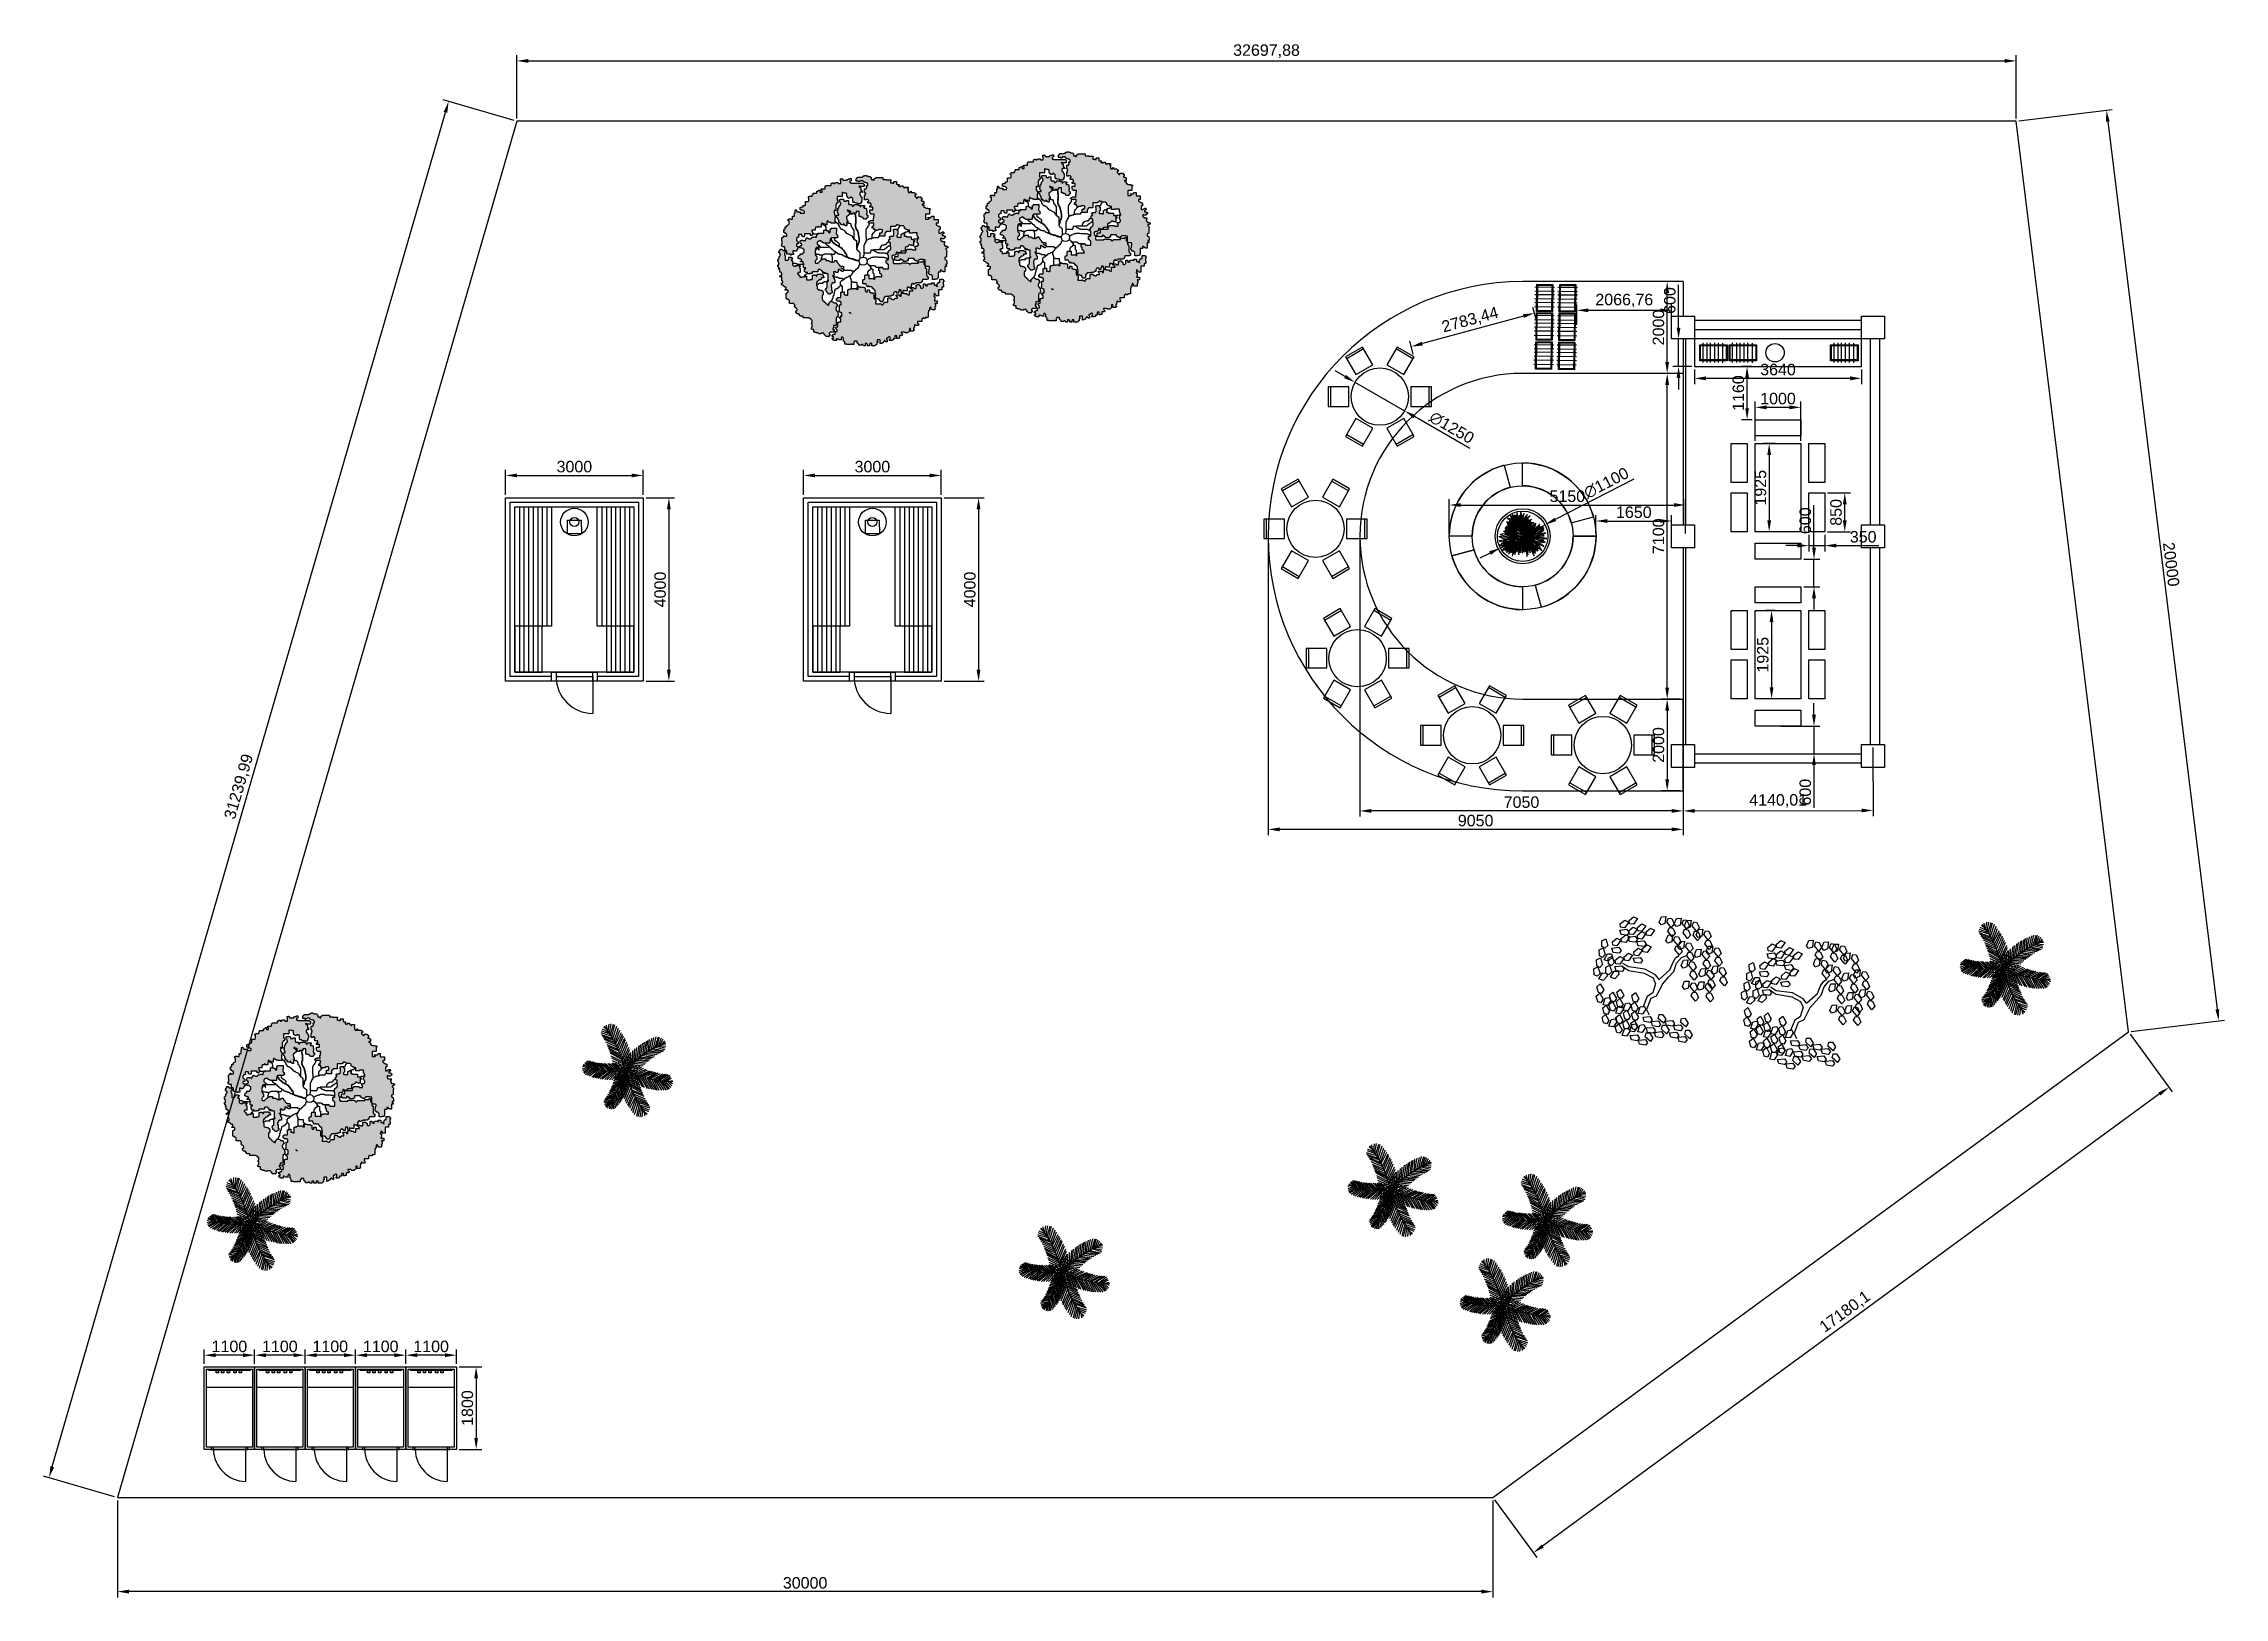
# Model space of a CAD drawing. Header units: millimetres. Extents: x -39333 to 8232, y -29726 to 4142.
import ezdxf

# ---------------------------------------------------------------- set-up
doc = ezdxf.new("R2010")
doc.units = ezdxf.units.MM
for name, color, linetype in [('2. Мебель', 114, 'Continuous'), ('plant', 114, 'Continuous'), ('zelen', 69, 'Continuous')]:
    doc.layers.add(name, color=color, linetype=linetype)
for name, color, linetype, lineweight in [('двери', 5, 'Continuous', 25), ('мебель', 44, 'Continuous', 25), ('оборудование', 30, 'Continuous', 25), ('размер', 1, 'Continuous', 25), ('стены', 7, 'Continuous', 25), ('территория', 74, 'Continuous', 25)]:
    doc.layers.add(name, color=color, linetype=linetype, lineweight=lineweight)
doc.layers.add('площадь', color=2, linetype='Continuous', lineweight=25, plot=False)
doc.styles.get("Standard").update_dxf_attribs({"font": 'arial.ttf'})
doc.dimstyles.new('Аннотативный', dxfattribs={"dimscale": 0, "dimtxt": 2.5, "dimasz": 2.5, "dimexe": 1.25, "dimexo": 0.625, "dimtad": 1, "dimtxsty": 'Standard', "dimcen": 2.5, "dimadec": 0, "dimazin": 0, "dimtfac": 1, "dimtmove": 0, "dimatfit": 3, "dimfxl": 1, "dimarcsym": 0})
pattern_1 = [(37.5, (7.89294, 546.02967), (-0.0160003, 0.48941324), [0, -0.38608, 0, -0.4318, 0, -0.41275]), (7.5, (7.89294, 546.0297), (0.4495233, 0.7168251), [0, -0.20828, 0, -0.34798, 0, -0.13335]), (327.5, (7.5805, 546.02967), (0.79099237, 0.0014372), [0, -0.127, 0, -0.4572, 0, -0.5969]), (317.5, (7.5805, 546.0297), (0.76355645, 0.2229293), [0, -0.0635, 0, -0.29972, 0, -0.3429])]

# ---------------------------------------------------------------- blocks, each defined once
blk = doc.blocks.new('tree_ris1')
at = {"layer": 'plant'}
h = blk.add_hatch(dxfattribs=at)
h.set_pattern_fill('AR-SAND', color=256, scale=0.01, style=0)
h.set_pattern_definition(pattern_1)
h.paths.add_polyline_path([(-16.88, 1.41), (-16.88, 1.61), (-17.67, 1.61), (-17.67, 2.4), (-17.77, 2.4), (-17.77, 2.5), (-18.17, 2.5), (-18.17, 3.29), (-18.66, 3.29), (-18.66, 3.39), (-18.76, 3.39), (-18.76, 3.49), (-18.86, 3.59), (-18.96, 3.59), (-18.96, 3.79), (-18.86, 3.79), (-18.86, 3.99), (-18.76, 3.99), (-18.76, 4.68), (-18.86, 4.68), (-18.86, 5.37), (-18.76, 5.47), (-18.66, 5.47), (-18.66, 5.57), (-18.56, 5.57), (-18.47, 5.67), (-18.47, 5.87), (-18.27, 5.87), (-18.27, 5.77), (-17.67, 5.77), (-17.67, 6.27), (-17.77, 6.27), (-17.77, 6.36), (-17.97, 6.36), (-17.97, 6.46), (-18.17, 6.46), (-18.17, 6.66), (-18.37, 6.66), (-18.37, 7.36), (-18.17, 7.36), (-18.17, 7.45), (-18.07, 7.45), (-18.07, 7.95), (-17.67, 7.95), (-17.67, 8.25), (-17.57, 8.35), (-17.37, 8.45), (-17.27, 8.55), (-17.18, 8.55), (-17.18, 9.34), (-17.37, 9.34), (-17.37, 9.73), (-17.27, 9.73), (-17.27, 9.83), (-16.78, 9.83), (-16.78, 9.73), (-16.38, 9.73), (-16.38, 10.43), (-15.89, 10.43), (-15.89, 11.22), (-15.79, 11.22), (-15.79, 11.82), (-15.69, 11.91), (-15.49, 11.91), (-15.49, 11.62), (-15.39, 11.62), (-15.39, 11.52), (-15.29, 11.52), (-15.29, 11.42), (-14.5, 11.42), (-14.5, 11.22), (-14.6, 11.22), (-14.6, 11.12), (-13.7, 11.12), (-13.7, 11.22), (-13.6, 11.22), (-13.6, 11.52), (-13.7, 11.52), (-13.7, 11.62), (-13.8, 11.62), (-13.9, 11.72), (-14, 11.72), (-14, 11.82), (-14.4, 11.82), (-14.4, 11.91), (-14.6, 11.91), (-14.6, 12.41), (-14.5, 12.41), (-14.5, 12.51), (-14.2, 12.51), (-14.2, 12.61), (-13.9, 12.61), (-13.9, 12.91), (-13.5, 12.91), (-13.5, 13), (-13.41, 13), (-13.41, 13.8), (-12.81, 13.8), (-12.61, 13.9), (-12.61, 14.59), (-12.71, 14.59), (-12.71, 14.89), (-12.61, 14.89), (-12.61, 14.99), (-12.51, 14.99), (-12.51, 15.09), (-11.82, 15.09), (-11.82, 15.28), (-11.72, 15.38), (-11.72, 15.48), (-11.62, 15.48), (-11.62, 15.78), (-10.73, 15.78), (-10.73, 16.18), (-10.53, 16.18), (-10.53, 16.27), (-10.43, 16.27), (-10.33, 16.37), (-10.23, 16.47), (-10.03, 16.47), (-10.03, 15.98), (-9.54, 15.98), (-9.54, 16.37), (-9.64, 16.37), (-9.64, 16.57), (-9.73, 16.57), (-9.73, 16.77), (-8.84, 16.77), (-8.84, 17.36), (-8.74, 17.36), (-8.74, 17.46), (-8.64, 17.46), (-8.64, 17.56), (-7.45, 17.56), (-7.45, 17.96), (-7.35, 17.96), (-7.35, 18.06), (-7.16, 18.06), (-7.16, 18.16), (-6.86, 18.16), (-6.86, 17.96), (-6.56, 17.96), (-6.56, 18.16), (-6.36, 18.16), (-6.36, 18.26), (-5.87, 18.26), (-5.87, 18.16), (-5.77, 18.16), (-5.77, 17.96), (-5.17, 17.96), (-5.17, 18.65), (-5.27, 18.65), (-5.27, 19.05), (-4.87, 19.05), (-4.97, 19.05), (-4.77, 19.05), (-4.77, 18.95), (-4.68, 18.95), (-4.68, 18.75), (-3.68, 18.75), (-3.68, 18.95), (-3.58, 18.95), (-3.48, 19.05), (-3.09, 19.05), (-3.09, 19.15), (-2.79, 19.15), (-2.79, 18.65), (-3.09, 18.55), (-3.09, 18.26), (-2.99, 18.16), (-2.79, 18.16), (-2.69, 18.06), (-0.11, 18.06), (-0.01, 17.96), (0.09, 17.96), (0.09, 17.86), (0.19, 17.86), (0.19, 17.27), (-0.81, 17.27), (-0.81, 17.36), (-0.91, 17.36), (-0.91, 17.46), (-0.91, 17.17), (-0.71, 17.17), (-0.71, 17.07), (-0.61, 17.07), (-0.51, 16.97), (-0.51, 16.37), (-0.31, 16.37), (-0.31, 16.18), (-0.21, 16.08), (-0.11, 15.98), (-0.61, 15.98), (-0.61, 15.88), (-0.81, 15.88), (-0.81, 15.38), (-0.71, 15.38), (-0.71, 15.18), (-0.61, 15.18), (-0.51, 15.09), (-0.51, 14.89), (-0.41, 14.89), (-0.41, 14.79), (-0.31, 14.79), (-0.31, 14), (-0.41, 14), (-0.41, 13.5), (-0.61, 13.5), (-0.61, 13.3), (-1.3, 13.3), (-1.3, 13.4), (-1.5, 13.4), (-1.8, 13.5), (-1.9, 13.6), (-2.29, 13.6), (-2.29, 13.8), (-2.39, 13.8), (-2.39, 14.59), (-2.49, 14.59), (-2.49, 14.69), (-2.69, 14.69), (-2.69, 14.79), (-2.99, 14.79), (-2.99, 14.69), (-3.09, 14.69), (-3.09, 14.59), (-3.48, 14.59), (-3.48, 14.69), (-3.58, 14.79), (-3.68, 14.79), (-3.68, 15.09), (-3.78, 15.09), (-3.78, 15.68), (-3.98, 15.68), (-3.98, 15.78), (-4.38, 15.78), (-4.68, 15.88), (-4.87, 15.88), (-4.87, 14.99), (-4.97, 14.99), (-4.87, 14.99), (-6.06, 14.99), (-6.06, 14.09), (-5.96, 14.09), (-5.96, 14), (-5.87, 13.9), (-5.87, 13.5), (-5.96, 13.5), (-5.96, 13.4), (-6.16, 13.4), (-6.16, 13.2), (-6.26, 13.1), (-6.36, 13.1), (-6.36, 11.82), (-6.26, 11.82), (-6.26, 11.72), (-6.56, 11.72), (-6.66, 11.82), (-6.76, 11.82), (-6.76, 11.02), (-6.66, 11.02), (-6.66, 10.73), (-6.56, 10.73), (-6.56, 10.63), (-6.46, 10.63), (-6.46, 10.03), (-6.56, 10.03), (-6.56, 9.14), (-6.46, 9.14), (-6.46, 8.84), (-7.45, 8.84), (-7.45, 8.94), (-7.75, 8.94), (-7.85, 9.04), (-8.05, 9.04), (-8.05, 9.14), (-8.15, 9.14), (-8.15, 9.24), (-8.25, 9.24), (-8.25, 9.34), (-8.35, 9.34), (-8.35, 9.14), (-8.45, 9.14), (-8.45, 8.45), (-8.74, 8.45), (-8.74, 8.55), (-9.14, 8.55), (-9.14, 8.64), (-9.34, 8.64), (-9.34, 8.74), (-9.44, 8.74), (-9.44, 8.84), (-9.64, 8.84), (-9.64, 8.55), (-9.73, 8.55), (-9.73, 7.85), (-10.33, 7.85), (-10.33, 8.05), (-10.53, 8.05), (-10.53, 7.85), (-11.02, 7.85), (-11.02, 7.65), (-11.12, 7.65), (-11.12, 7.16), (-11.92, 7.16), (-11.92, 6.96), (-11.82, 6.96), (-11.82, 6.76), (-11.72, 6.66), (-11.62, 6.56), (-11.62, 6.46), (-11.72, 6.46), (-11.72, 6.17), (-11.82, 6.07), (-11.82, 5.97), (-12.21, 5.97), (-12.21, 6.36), (-13.7, 6.36), (-13.6, 6.27), (-13.6, 5.77), (-13.7, 5.77), (-13.7, 5.67), (-14, 5.67), (-14.1, 5.77), (-14.2, 5.77), (-14.2, 6.17), (-14.89, 6.17), (-14.99, 6.07), (-14.99, 5.77), (-14.89, 5.67), (-14.89, 5.57), (-15.09, 5.57), (-15.19, 5.47), (-15.39, 5.47), (-15.39, 5.37), (-15.49, 5.27), (-15.49, 4.78), (-15.39, 4.68), (-15.29, 4.68), (-15.29, 4.58), (-15.19, 4.58), (-15.09, 4.48), (-15.09, 3.99), (-15.49, 3.99), (-15.49, 3.49), (-15.19, 3.49), (-15.19, 3.39), (-15.09, 3.39), (-15.09, 2.9), (-15.19, 2.9), (-15.19, 2.7), (-15.29, 2.7), (-15.39, 2.6), (-15.39, 2.4), (-15.49, 2.4), (-15.49, 2.3), (-15.89, 2.3), (-15.89, 2.4), (-16.28, 2.4), (-16.28, 1.91), (-16.18, 1.91), (-16.18, 1.51), (-16.58, 1.51)])
h = blk.add_hatch(dxfattribs=at)
h.set_pattern_fill('AR-SAND', color=256, scale=0.01, style=0)
h.set_pattern_definition(pattern_1)
edge = h.paths.add_edge_path()
edge.add_line((0.29, 14.99), (0.29, 15.09))
edge.add_line((0.29, 15.09), (0.38, 15.09))
edge.add_line((0.38, 15.09), (0.38, 15.18))
edge.add_line((0.38, 15.18), (0.48, 15.18))
edge.add_line((0.48, 15.18), (0.48, 15.58))
edge.add_line((0.48, 15.58), (0.58, 15.58))
edge.add_line((0.58, 15.58), (0.58, 15.78))
edge.add_line((0.58, 15.78), (0.48, 15.78))
edge.add_line((0.48, 15.78), (0.48, 15.88))
edge.add_line((0.48, 15.88), (0.29, 15.88))
edge.add_line((0.29, 15.88), (0.29, 16.77))
edge.add_line((0.29, 16.77), (0.68, 16.77))
edge.add_line((0.68, 16.77), (0.68, 16.87))
edge.add_line((0.68, 16.87), (0.78, 16.87))
edge.add_line((0.78, 16.87), (0.78, 16.97))
edge.add_line((0.78, 16.97), (0.88, 16.97))
edge.add_line((0.88, 16.97), (0.88, 17.27))
edge.add_line((0.88, 17.27), (0.78, 17.27))
edge.add_line((0.78, 17.27), (0.78, 17.56))
edge.add_line((0.78, 17.56), (1.08, 17.56))
edge.add_line((1.08, 17.56), (1.08, 17.96))
edge.add_line((1.08, 17.96), (0.98, 17.96))
edge.add_line((0.98, 17.96), (0.98, 18.06))
edge.add_line((0.98, 18.06), (0.88, 18.16))
edge.add_line((0.88, 18.16), (0.68, 18.16))
edge.add_line((0.68, 18.16), (0.58, 18.26))
edge.add_line((0.58, 18.26), (0.29, 18.26))
edge.add_line((0.29, 18.26), (0.19, 18.36))
edge.add_line((0.19, 18.36), (0.09, 18.36))
edge.add_line((0.09, 18.36), (0.09, 18.55))
edge.add_line((0.09, 18.55), (-0.11, 18.55))
edge.add_line((-0.11, 18.55), (-0.11, 18.65))
edge.add_line((-0.11, 18.65), (-0.71, 18.65))
edge.add_line((-0.71, 18.65), (-0.71, 18.55))
edge.add_line((-0.71, 18.55), (-0.81, 18.45))
edge.add_line((-0.81, 18.45), (-0.91, 18.45))
edge.add_line((-0.91, 18.45), (-0.91, 18.36))
edge.add_line((-0.91, 18.36), (-1.1, 18.36))
edge.add_line((-1.1, 18.36), (-1.1, 18.55))
edge.add_line((-1.1, 18.55), (-1.6, 18.55))
edge.add_line((-1.6, 18.55), (-1.6, 19.15))
edge.add_line((-1.6, 19.15), (-1.5, 19.15))
edge.add_line((-1.5, 19.15), (-1.5, 19.25))
edge.add_line((-1.5, 19.25), (-1.4, 19.25))
edge.add_line((-1.4, 19.25), (-1.4, 19.35))
edge.add_line((-1.4, 19.35), (-1.3, 19.35))
edge.add_line((-1.3, 19.35), (-1.3, 19.45))
edge.add_line((-1.3, 19.45), (-0.21, 19.45))
edge.add_line((-0.21, 19.45), (-0.21, 19.54))
edge.add_line((-0.21, 19.54), (-0.11, 19.54))
edge.add_line((-0.11, 19.54), (-0.01, 19.64))
edge.add_line((-0.01, 19.64), (-0.01, 19.74))
edge.add_line((-0.01, 19.74), (0.29, 19.74))
edge.add_line((0.29, 19.74), (0.29, 19.84))
edge.add_line((0.29, 19.84), (0.68, 19.84))
edge.add_line((0.68, 19.84), (0.78, 19.74))
edge.add_line((0.78, 19.74), (1.08, 19.74))
edge.add_line((1.08, 19.74), (1.08, 19.64))
edge.add_line((1.08, 19.64), (1.57, 19.64))
edge.add_line((1.57, 19.64), (1.67, 19.54))
edge.add_line((1.67, 19.54), (1.67, 19.45))
edge.add_line((1.67, 19.45), (1.77, 19.45))
edge.add_line((1.77, 19.45), (1.87, 19.35))
edge.add_line((1.87, 19.35), (1.87, 18.95))
edge.add_line((1.87, 18.95), (2.27, 18.95))
edge.add_line((2.27, 18.95), (2.27, 18.85))
edge.add_line((2.27, 18.85), (2.37, 18.85))
edge.add_line((2.37, 18.85), (2.37, 18.75))
edge.add_line((2.37, 18.75), (2.57, 18.75))
edge.add_line((2.57, 18.75), (2.57, 18.85))
edge.add_line((2.57, 18.85), (2.47, 18.85))
edge.add_line((2.47, 18.85), (2.47, 19.05))
edge.add_line((2.47, 19.05), (2.57, 19.05))
edge.add_line((2.57, 19.05), (2.67, 19.15))
edge.add_line((2.67, 19.15), (2.77, 19.15))
edge.add_line((2.77, 19.15), (2.86, 19.25))
edge.add_line((2.86, 19.25), (2.96, 19.25))
edge.add_line((2.96, 19.25), (2.96, 19.35))
edge.add_line((2.96, 19.35), (4.55, 19.35))
edge.add_line((4.55, 19.35), (4.55, 18.95))
edge.add_line((4.55, 18.95), (5.44, 18.95))
edge.add_line((5.44, 18.95), (5.44, 18.85))
edge.add_line((5.44, 18.85), (6.44, 18.85))
edge.add_line((6.44, 18.85), (6.44, 18.65))
edge.add_line((6.44, 18.65), (6.34, 18.65))
edge.add_line((6.34, 18.65), (6.34, 18.16))
edge.add_line((6.34, 18.16), (6.83, 18.16))
edge.add_line((6.83, 18.16), (6.83, 18.06))
edge.add_line((6.83, 18.06), (7.13, 18.06))
edge.add_line((7.13, 18.06), (7.13, 18.45))
edge.add_line((7.13, 18.45), (7.73, 18.45))
edge.add_line((7.73, 18.45), (7.73, 17.86))
edge.add_line((7.73, 17.86), (7.92, 17.86))
edge.add_line((7.92, 17.86), (7.92, 17.76))
edge.add_line((7.92, 17.76), (8.32, 17.76))
edge.add_line((8.32, 17.76), (8.32, 17.66))
edge.add_line((8.32, 17.66), (8.22, 17.56))
edge.add_line((8.22, 17.56), (8.22, 17.36))
edge.add_line((8.22, 17.36), (8.52, 17.36))
edge.add_line((8.52, 17.36), (8.52, 17.27))
edge.add_line((8.52, 17.27), (8.72, 17.27))
edge.add_line((8.72, 17.27), (8.72, 17.46))
edge.add_line((8.72, 17.46), (9.21, 17.46))
edge.add_line((9.21, 17.46), (9.21, 17.27))
edge.add_line((9.21, 17.27), (9.31, 17.27))
edge.add_line((9.31, 17.27), (9.31, 17.07))
edge.add_line((9.31, 17.07), (9.61, 17.07))
edge.add_line((9.61, 17.07), (9.61, 16.97))
edge.add_line((9.61, 16.97), (9.71, 16.97))
edge.add_line((9.71, 16.97), (9.71, 17.17))
edge.add_line((9.71, 17.17), (10.4, 17.17))
edge.add_line((10.4, 17.17), (10.4, 16.77))
edge.add_line((10.4, 16.77), (10.31, 16.77))
edge.add_line((10.31, 16.77), (10.31, 16.57))
edge.add_line((10.31, 16.57), (10.4, 16.57))
edge.add_line((10.4, 16.57), (10.4, 15.98))
edge.add_line((10.4, 15.98), (10.5, 15.98))
edge.add_line((10.5, 15.98), (10.5, 15.88))
edge.add_line((10.5, 15.88), (10.9, 15.88))
edge.add_line((10.9, 15.88), (10.9, 16.08))
edge.add_line((10.9, 16.08), (11, 16.18))
edge.add_line((11, 16.18), (11.1, 16.18))
edge.add_line((11.1, 16.18), (11.1, 15.88))
edge.add_line((11.1, 15.88), (11.89, 15.88))
edge.add_line((11.89, 15.88), (11.99, 15.78))
edge.add_line((11.99, 15.78), (12.09, 15.78))
edge.add_line((12.09, 15.78), (12.09, 15.68))
edge.add_line((12.09, 15.68), (12.19, 15.58))
edge.add_line((12.19, 15.58), (12.29, 15.48))
edge.add_line((12.29, 15.48), (12.29, 15.38))
edge.add_line((12.29, 15.38), (12.19, 15.38))
edge.add_line((12.19, 15.38), (12.19, 15.28))
edge.add_line((12.19, 15.28), (11.99, 15.28))
edge.add_line((11.99, 15.28), (11.99, 15.09))
edge.add_line((11.99, 15.09), (12.09, 14.99))
edge.add_line((12.09, 14.99), (12.09, 14.89))
edge.add_line((12.09, 14.89), (12.19, 14.79))
edge.add_line((12.19, 14.79), (12.29, 14.79))
edge.add_line((12.29, 14.79), (12.29, 14.69))
edge.add_line((12.29, 14.69), (12.39, 14.69))
edge.add_line((12.39, 14.69), (12.39, 14.59))
edge.add_line((12.39, 14.59), (12.59, 14.59))
edge.add_line((12.59, 14.59), (12.59, 14.89))
edge.add_line((12.59, 14.89), (13.28, 14.89))
edge.add_line((13.28, 14.89), (13.38, 14.79))
edge.add_line((13.38, 14.79), (13.38, 14.69))
edge.add_line((13.38, 14.69), (13.58, 14.69))
edge.add_line((13.58, 14.69), (13.58, 14.19))
edge.add_line((13.58, 14.19), (13.48, 14.19))
edge.add_line((13.48, 14.19), (13.48, 14))
edge.add_line((13.48, 14), (13.68, 14))
edge.add_line((13.68, 14), (13.78, 13.9))
edge.add_line((13.78, 13.9), (13.98, 13.9))
edge.add_line((13.98, 13.9), (14.08, 13.8))
edge.add_line((14.08, 13.8), (14.08, 13.2))
edge.add_line((14.08, 13.2), (13.68, 13.2))
edge.add_line((13.68, 13.2), (13.68, 13.1))
edge.add_line((13.68, 13.1), (13.78, 13))
edge.add_line((13.78, 13), (13.98, 13))
edge.add_line((13.98, 13), (13.98, 12.91))
edge.add_line((13.98, 12.91), (14.08, 12.91))
edge.add_line((14.08, 12.91), (14.08, 12.51))
edge.add_line((14.08, 12.51), (14.27, 12.51))
edge.add_line((14.27, 12.51), (14.27, 12.41))
edge.add_line((14.27, 12.41), (14.57, 12.31))
edge.add_line((14.57, 12.31), (14.97, 12.31))
edge.add_line((14.97, 12.31), (15.07, 12.21))
edge.add_line((15.07, 12.21), (15.36, 12.21))
edge.add_line((15.36, 12.21), (15.46, 12.11))
edge.add_line((15.46, 12.11), (15.56, 12.11))
edge.add_line((15.56, 12.11), (15.56, 11.91))
edge.add_line((15.56, 11.91), (15.36, 11.91))
edge.add_line((15.36, 11.91), (15.36, 10.92))
edge.add_line((15.36, 10.92), (14.47, 10.92))
edge.add_line((14.47, 10.92), (14.47, 9.73))
edge.add_line((14.47, 9.73), (15.17, 9.73))
edge.add_line((15.17, 9.73), (15.17, 9.83))
edge.add_line((15.17, 9.83), (15.27, 9.83))
edge.add_line((15.27, 9.83), (15.27, 9.93))
edge.add_line((15.27, 9.93), (15.17, 9.93))
edge.add_line((15.17, 9.93), (15.17, 10.03))
edge.add_line((15.17, 10.03), (14.97, 10.03))
edge.add_line((14.97, 10.03), (14.97, 10.13))
edge.add_line((14.97, 10.13), (15.76, 10.13))
edge.add_line((15.76, 10.13), (15.76, 10.23))
edge.add_line((15.76, 10.23), (15.86, 10.33))
edge.add_line((15.86, 10.33), (15.86, 10.43))
edge.add_line((15.86, 10.43), (16.36, 10.43))
edge.add_line((16.36, 10.43), (16.36, 9.64))
edge.add_line((16.36, 9.64), (17.35, 9.64))
edge.add_line((17.35, 9.64), (17.35, 8.84))
edge.add_line((17.35, 8.84), (16.95, 8.84))
edge.add_line((16.95, 8.84), (16.95, 8.45))
edge.add_line((16.95, 8.45), (17.05, 8.35))
edge.add_line((17.05, 8.35), (17.15, 8.35))
edge.add_line((17.15, 8.35), (17.15, 8.25))
edge.add_line((17.15, 8.25), (17.25, 8.25))
edge.add_line((17.25, 8.25), (17.35, 8.15))
edge.add_line((17.35, 8.15), (17.45, 8.15))
edge.add_line((17.45, 8.15), (17.55, 8.05))
edge.add_line((17.55, 8.05), (17.75, 8.05))
edge.add_line((17.75, 8.05), (17.75, 7.95))
edge.add_line((17.75, 7.95), (17.85, 7.95))
edge.add_line((17.85, 7.95), (17.85, 7.36))
edge.add_line((17.85, 7.36), (17.65, 7.36))
edge.add_line((17.65, 7.36), (17.65, 7.26))
edge.add_line((17.65, 7.26), (17.55, 7.26))
edge.add_line((17.55, 7.26), (17.55, 6.46))
edge.add_line((17.55, 6.46), (17.94, 6.46))
edge.add_line((17.94, 6.46), (18.04, 6.56))
edge.add_line((18.04, 6.56), (18.14, 6.66))
edge.add_line((18.14, 6.66), (18.24, 6.66))
edge.add_line((18.24, 6.66), (18.34, 6.76))
edge.add_line((18.34, 6.76), (18.64, 6.76))
edge.add_line((18.64, 6.76), (18.64, 6.56))
edge.add_line((18.64, 6.56), (18.74, 6.56))
edge.add_line((18.74, 6.56), (18.74, 6.46))
edge.add_line((18.74, 6.46), (18.64, 6.36))
edge.add_line((18.64, 6.36), (18.44, 6.36))
edge.add_line((18.44, 6.36), (18.44, 6.27))
edge.add_line((18.44, 6.27), (18.34, 6.27))
edge.add_line((18.34, 6.27), (18.34, 5.97))
edge.add_line((18.34, 5.97), (18.64, 5.97))
edge.add_line((18.64, 5.97), (18.74, 5.87))
edge.add_line((18.74, 5.87), (18.84, 5.87))
edge.add_line((18.84, 5.87), (18.84, 5.77))
edge.add_line((18.84, 5.77), (19.04, 5.77))
edge.add_line((19.04, 5.77), (19.04, 5.57))
edge.add_line((19.04, 5.57), (18.94, 5.47))
edge.add_line((18.94, 5.47), (18.94, 5.37))
edge.add_line((18.94, 5.37), (18.74, 5.37))
edge.add_line((18.74, 5.37), (18.74, 5.27))
edge.add_line((18.74, 5.27), (18.64, 5.18))
edge.add_line((18.64, 5.18), (18.14, 5.18))
edge.add_line((18.14, 5.18), (18.14, 5.27))
edge.add_line((18.14, 5.27), (17.94, 5.27))
edge.add_line((17.94, 5.27), (17.94, 4.88))
edge.add_line((17.94, 4.88), (18.04, 4.78))
edge.add_line((18.04, 4.78), (18.04, 4.68))
edge.add_line((18.04, 4.68), (18.24, 4.68))
edge.add_line((18.24, 4.68), (18.24, 4.58))
edge.add_line((18.24, 4.58), (18.84, 4.58))
edge.add_line((18.84, 4.58), (18.84, 4.18))
edge.add_line((18.84, 4.18), (18.74, 4.18))
edge.add_line((18.74, 4.18), (18.74, 3.89))
edge.add_line((18.74, 3.89), (18.84, 3.79))
edge.add_line((18.84, 3.79), (18.84, 3.59))
edge.add_line((18.84, 3.59), (19.04, 3.59))
edge.add_line((19.04, 3.59), (19.04, 3.49))
edge.add_line((19.04, 3.49), (19.43, 3.49))
edge.add_line((19.43, 3.49), (19.53, 3.39))
edge.add_line((19.53, 3.39), (19.63, 3.39))
edge.add_line((19.63, 3.39), (19.63, 3.09))
edge.add_line((19.63, 3.09), (19.53, 3.09))
edge.add_line((19.53, 3.09), (19.43, 3))
edge.add_line((19.43, 3), (19.33, 3))
edge.add_line((19.33, 3), (19.33, 2.9))
edge.add_line((19.33, 2.9), (19.13, 2.9))
edge.add_line((19.13, 2.9), (19.13, 2.7))
edge.add_line((19.13, 2.7), (19.23, 2.6))
edge.add_line((19.23, 2.6), (19.33, 2.5))
edge.add_line((19.33, 2.5), (19.43, 2.5))
edge.add_line((19.43, 2.5), (19.43, 2.2))
edge.add_line((19.43, 2.2), (19.33, 2.1))
edge.add_line((19.33, 2.1), (19.33, 1.01))
edge.add_line((19.33, 1.01), (19.23, 1.01))
edge.add_line((19.23, 1.01), (19.23, 0.91))
edge.add_line((19.23, 0.91), (19.13, 0.91))
edge.add_line((19.13, 0.91), (19.13, 0.82))
edge.add_line((19.13, 0.82), (18.94, 0.82))
edge.add_line((18.94, 0.82), (18.94, 0.42))
edge.add_line((18.94, 0.42), (19.04, 0.42))
edge.add_line((19.04, 0.42), (19.13, 0.32))
edge.add_line((19.13, 0.32), (19.23, 0.32))
edge.add_line((19.23, 0.32), (19.23, 0.12))
edge.add_line((19.23, 0.12), (19.33, 0.12))
edge.add_line((19.33, 0.12), (19.33, 0.02))
edge.add_line((19.33, 0.02), (19.43, 0.02))
edge.add_line((19.43, 0.02), (19.43, -0.67))
edge.add_line((19.43, -0.67), (19.13, -0.67))
edge.add_line((19.13, -0.67), (19.13, -0.87))
edge.add_line((19.13, -0.87), (19.23, -0.87))
edge.add_line((19.23, -0.87), (19.23, -0.97))
edge.add_line((19.23, -0.97), (19.33, -0.97))
edge.add_line((19.33, -0.97), (19.33, -1.27))
edge.add_line((19.33, -1.27), (18.94, -1.27))
edge.add_line((18.94, -1.27), (18.94, -2.45))
edge.add_line((18.94, -2.45), (18.54, -2.45))
edge.add_line((18.54, -2.45), (18.54, -2.36))
edge.add_line((18.54, -2.36), (18.34, -2.36))
edge.add_line((18.34, -2.36), (18.34, -2.26))
edge.add_line((18.34, -2.26), (18.24, -2.26))
edge.add_line((18.24, -2.26), (18.24, -2.16))
edge.add_line((18.24, -2.16), (18.14, -2.16))
edge.add_line((18.14, -2.16), (18.14, -2.06))
edge.add_line((18.14, -2.06), (17.85, -2.06))
edge.add_line((17.85, -2.06), (17.85, -2.55))
edge.add_line((17.85, -2.55), (17.35, -2.55))
edge.add_line((17.35, -2.55), (17.35, -3.84))
edge.add_line((17.35, -3.84), (17.25, -3.94))
edge.add_line((17.25, -3.94), (17.25, -4.04))
edge.add_line((17.25, -4.04), (17.15, -4.14))
edge.add_line((17.15, -4.14), (16.75, -4.14))
edge.add_line((16.75, -4.14), (16.65, -4.24))
edge.add_line((16.65, -4.24), (16.06, -4.24))
edge.add_line((16.06, -4.24), (16.06, -3.45))
edge.add_line((16.06, -3.45), (15.96, -3.35))
edge.add_line((15.96, -3.35), (15.96, -3.25))
edge.add_line((15.96, -3.25), (15.86, -3.25))
edge.add_line((15.86, -3.25), (15.76, -3.15))
edge.add_line((15.76, -3.15), (15.36, -3.15))
edge.add_line((15.36, -3.15), (15.36, -2.95))
edge.add_line((15.36, -2.95), (15.27, -2.95))
edge.add_line((15.27, -2.95), (15.27, -2.85))
edge.add_line((15.27, -2.85), (15.17, -2.75))
edge.add_line((15.17, -2.75), (15.17, -2.36))
edge.add_line((15.17, -2.36), (15.27, -2.36))
edge.add_line((15.27, -2.36), (15.27, -1.86))
edge.add_line((15.27, -1.86), (15.36, -1.76))
edge.add_line((15.36, -1.76), (15.36, -1.36))
edge.add_line((15.36, -1.36), (15.27, -1.27))
edge.add_line((15.27, -1.27), (14.57, -1.27))
edge.add_line((14.57, -1.27), (14.57, -1.17))
edge.add_line((14.57, -1.17), (14.37, -1.17))
edge.add_line((14.37, -1.17), (14.37, 0.32))
edge.add_line((14.37, 0.32), (13.98, 0.32))
edge.add_line((13.98, 0.32), (13.88, 0.42))
edge.add_line((13.88, 0.42), (13.08, 0.42))
edge.add_line((13.08, 0.42), (13.08, 0.32))
edge.add_line((13.08, 0.32), (12.88, 0.32))
edge.add_line((12.88, 0.32), (12.88, 0.22))
edge.add_line((12.88, 0.22), (12.79, 0.12))
edge.add_line((12.79, 0.12), (12.69, 0.12))
edge.add_line((12.69, 0.12), (12.69, 0.02))
edge.add_line((12.69, 0.02), (12.29, 0.02))
edge.add_line((12.29, 0.02), (12.29, 0.12))
edge.add_line((12.29, 0.12), (12.09, 0.12))
edge.add_line((12.09, 0.12), (11.99, 0.22))
edge.add_line((11.99, 0.22), (11.99, 0.32))
edge.add_line((11.99, 0.32), (11.79, 0.32))
edge.add_line((11.79, 0.32), (11.79, 0.62))
edge.add_line((11.79, 0.62), (10.4, 0.62))
edge.add_line((10.4, 0.62), (10.4, 0.12))
edge.add_line((10.4, 0.12), (10.21, 0.12))
edge.add_line((10.21, 0.12), (10.21, 0.02))
edge.add_line((10.21, 0.02), (9.91, 0.02))
edge.add_line((9.91, 0.02), (9.91, -0.08))
edge.add_line((9.91, -0.08), (9.31, -0.08))
edge.add_line((9.31, -0.08), (9.31, 0.12))
edge.add_line((9.31, 0.12), (9.11, 0.12))
edge.add_line((9.11, 0.12), (9.11, 0.32))
edge.add_line((9.11, 0.32), (8.92, 0.32))
edge.add_line((8.92, 0.32), (8.92, 0.42))
edge.add_line((8.92, 0.42), (8.72, 0.42))
edge.add_line((8.72, 0.42), (8.72, 0.52))
edge.add_line((8.72, 0.52), (8.62, 0.52))
edge.add_line((8.62, 0.52), (8.52, 0.42))
edge.add_line((8.52, 0.42), (8.52, 0.12))
edge.add_line((8.52, 0.12), (7.63, 0.12))
edge.add_line((7.63, 0.12), (7.63, 0.22))
edge.add_line((7.63, 0.22), (7.23, 0.22))
edge.add_line((7.23, 0.22), (7.23, 0.52))
edge.add_line((7.23, 0.52), (7.33, 0.52))
edge.add_line((7.33, 0.52), (7.33, 1.11))
edge.add_line((7.33, 1.11), (8.12, 1.11))
edge.add_line((8.12, 1.11), (8.12, 1.91))
edge.add_line((8.12, 1.91), (9.91, 1.91))
edge.add_line((9.91, 1.91), (9.91, 2.3))
edge.add_line((9.91, 2.3), (10.01, 2.4))
edge.add_line((10.01, 2.4), (10.01, 2.5))
edge.add_line((10.01, 2.5), (10.11, 2.6))
edge.add_line((10.11, 2.6), (10.11, 2.7))
edge.add_line((10.11, 2.7), (10.21, 2.8))
edge.add_line((10.21, 2.8), (11.2, 2.8))
edge.add_line((11.2, 2.8), (11.3, 2.7))
edge.add_line((11.3, 2.7), (11.5, 2.7))
edge.add_line((11.5, 2.7), (11.5, 2.6))
edge.add_line((11.5, 2.6), (12.19, 2.6))
edge.add_line((12.19, 2.6), (12.19, 3))
edge.add_line((12.19, 3), (12.09, 3))
edge.add_line((12.09, 3), (12.09, 3.49))
edge.add_line((12.09, 3.49), (12.59, 3.49))
edge.add_line((12.59, 3.49), (12.59, 3.59))
edge.add_line((12.59, 3.59), (12.69, 3.69))
edge.add_line((12.69, 3.69), (12.79, 3.69))
edge.add_line((12.79, 3.69), (12.79, 4.09))
edge.add_line((12.79, 4.09), (12.69, 4.09))
edge.add_line((12.69, 4.09), (12.69, 4.28))
edge.add_line((12.69, 4.28), (12.59, 4.28))
edge.add_line((12.59, 4.28), (12.59, 4.38))
edge.add_line((12.59, 4.38), (12.49, 4.38))
edge.add_line((12.49, 4.38), (12.49, 4.78))
edge.add_line((12.49, 4.78), (12.59, 4.88))
edge.add_line((12.59, 4.88), (12.59, 5.18))
edge.add_line((12.59, 5.18), (12.69, 5.27))
edge.add_line((12.69, 5.27), (12.69, 5.37))
edge.add_line((12.69, 5.37), (12.79, 5.37))
edge.add_line((12.79, 5.37), (12.79, 5.57))
edge.add_line((12.79, 5.57), (12.69, 5.57))
edge.add_line((12.69, 5.57), (12.69, 5.77))
edge.add_line((12.69, 5.77), (12.59, 5.77))
edge.add_line((12.59, 5.77), (12.59, 5.87))
edge.add_line((12.59, 5.87), (12.49, 5.87))
edge.add_line((12.49, 5.87), (12.49, 6.56))
edge.add_line((12.49, 6.56), (11.5, 6.56))
edge.add_line((11.5, 6.56), (11.5, 6.46))
edge.add_line((11.5, 6.46), (10.7, 6.46))
edge.add_line((10.7, 6.46), (10.7, 7.16))
edge.add_line((10.7, 7.16), (10.31, 7.16))
edge.add_line((10.31, 7.16), (10.31, 7.26))
edge.add_line((10.31, 7.26), (10.11, 7.26))
edge.add_line((10.11, 7.26), (10.11, 7.36))
edge.add_line((10.11, 7.36), (9.91, 7.36))
edge.add_line((9.91, 7.36), (9.81, 7.45))
edge.add_line((9.81, 7.45), (9.71, 7.55))
edge.add_line((9.71, 7.55), (9.61, 7.55))
edge.add_line((9.61, 7.55), (9.61, 7.95))
edge.add_line((9.61, 7.95), (9.51, 7.95))
edge.add_line((9.51, 7.95), (9.41, 8.05))
edge.add_line((9.41, 8.05), (9.31, 8.15))
edge.add_line((9.31, 8.15), (8.52, 8.15))
edge.add_line((8.52, 8.15), (8.42, 8.25))
edge.add_line((8.42, 8.25), (8.32, 8.35))
edge.add_line((8.32, 8.35), (8.12, 8.35))
edge.add_line((8.12, 8.35), (8.02, 8.45))
edge.add_line((8.02, 8.45), (7.73, 8.45))
edge.add_line((7.73, 8.45), (7.73, 8.35))
edge.add_line((7.73, 8.35), (7.63, 8.25))
edge.add_line((7.63, 8.25), (7.63, 8.15))
edge.add_line((7.63, 8.15), (7.53, 8.15))
edge.add_line((7.53, 8.15), (7.53, 8.05))
edge.add_line((7.53, 8.05), (6.34, 8.05))
edge.add_line((6.34, 8.05), (6.34, 6.86))
edge.add_line((6.34, 6.86), (5.44, 6.86))
edge.add_line((5.44, 6.86), (5.44, 6.76))
edge.add_line((5.44, 6.76), (5.25, 6.76))
edge.add_line((5.25, 6.76), (5.25, 6.56))
edge.add_line((5.25, 6.56), (5.15, 6.56))
edge.add_line((5.15, 6.56), (5.05, 6.46))
edge.add_line((5.05, 6.46), (5.05, 5.77))
edge.add_line((5.05, 5.77), (4.06, 5.77))
edge.add_line((4.06, 5.77), (3.96, 5.87))
edge.add_line((3.96, 5.87), (3.86, 5.87))
edge.add_line((3.86, 5.87), (3.86, 6.56))
edge.add_line((3.86, 6.56), (4.35, 6.56))
edge.add_line((4.35, 6.56), (4.35, 6.76))
edge.add_line((4.35, 6.76), (4.45, 6.76))
edge.add_line((4.45, 6.76), (4.45, 7.26))
edge.add_line((4.45, 7.26), (4.25, 7.26))
edge.add_line((4.25, 7.26), (4.25, 7.36))
edge.add_line((4.25, 7.36), (3.66, 7.36))
edge.add_line((3.66, 7.36), (3.56, 7.26))
edge.add_line((3.56, 7.26), (3.56, 7.16))
edge.add_line((3.56, 7.16), (2.67, 7.16))
edge.add_line((2.67, 7.16), (2.67, 7.26))
edge.add_line((2.67, 7.26), (2.57, 7.26))
edge.add_line((2.57, 7.26), (2.57, 7.65))
edge.add_line((2.57, 7.65), (2.37, 7.65))
edge.add_line((2.37, 7.65), (2.47, 7.65))
edge.add_line((2.47, 7.65), (2.07, 7.65))
edge.add_line((2.07, 7.65), (2.07, 7.95))
edge.add_line((2.07, 7.95), (2.17, 8.05))
edge.add_line((2.17, 8.05), (2.27, 8.05))
edge.add_line((2.27, 8.05), (2.27, 8.15))
edge.add_line((2.27, 8.15), (2.47, 8.15))
edge.add_line((2.47, 8.15), (2.37, 8.15))
edge.add_line((2.37, 8.15), (2.37, 8.25))
edge.add_line((2.37, 8.25), (2.47, 8.25))
edge.add_line((2.47, 8.25), (2.47, 8.74))
edge.add_line((2.47, 8.74), (2.37, 8.84))
edge.add_line((2.37, 8.84), (2.47, 8.84))
edge.add_line((2.47, 8.84), (1.38, 8.84))
edge.add_line((1.38, 8.84), (1.38, 8.94))
edge.add_line((1.38, 8.94), (1.18, 8.94))
edge.add_line((1.18, 8.94), (1.18, 9.04))
edge.add_line((1.18, 9.04), (1.28, 9.04))
edge.add_line((1.28, 9.04), (1.28, 9.24))
edge.add_line((1.28, 9.24), (1.48, 9.24))
edge.add_line((1.48, 9.24), (1.48, 9.34))
edge.add_line((1.48, 9.34), (1.57, 9.34))
edge.add_line((1.57, 9.34), (1.67, 9.44))
edge.add_line((1.67, 9.44), (2.47, 9.44))
edge.add_line((2.47, 9.44), (2.37, 9.54))
edge.add_line((2.37, 9.54), (2.37, 10.03))
edge.add_line((2.37, 10.03), (2.47, 10.03))
edge.add_line((2.47, 10.03), (2.47, 10.53))
edge.add_line((2.47, 10.53), (2.37, 10.53))
edge.add_line((2.37, 10.53), (2.57, 10.53))
edge.add_line((2.57, 10.53), (2.57, 10.92))
edge.add_line((2.57, 10.92), (2.37, 10.92))
edge.add_line((2.37, 10.92), (2.47, 10.92))
edge.add_line((2.47, 10.92), (1.77, 10.92))
edge.add_line((1.77, 10.92), (1.77, 11.02))
edge.add_line((1.77, 11.02), (1.67, 11.12))
edge.add_line((1.67, 11.12), (1.57, 11.22))
edge.add_line((1.57, 11.22), (1.57, 11.91))
edge.add_line((1.57, 11.91), (2.27, 11.91))
edge.add_line((2.27, 11.91), (2.27, 12.51))
edge.add_line((2.27, 12.51), (1.57, 12.51))
edge.add_line((1.57, 12.51), (1.57, 12.81))
edge.add_line((1.57, 12.81), (1.67, 12.91))
edge.add_line((1.67, 12.91), (1.87, 12.91))
edge.add_line((1.87, 12.91), (1.87, 13.3))
edge.add_line((1.87, 13.3), (1.77, 13.3))
edge.add_line((1.77, 13.3), (1.77, 13.4))
edge.add_line((1.77, 13.4), (1.18, 13.4))
edge.add_line((1.18, 13.4), (1.18, 13.5))
edge.add_line((1.18, 13.5), (1.08, 13.5))
edge.add_line((1.08, 13.5), (1.08, 13.8))
edge.add_line((1.08, 13.8), (1.18, 13.9))
edge.add_line((1.18, 13.9), (1.28, 13.9))
edge.add_line((1.28, 13.9), (1.28, 14.09))
edge.add_line((1.28, 14.09), (1.18, 14.19))
edge.add_line((1.18, 14.19), (1.08, 14.19))
edge.add_line((1.08, 14.19), (1.08, 14.29))
edge.add_line((1.08, 14.29), (0.68, 14.29))
edge.add_line((0.68, 14.29), (0.68, 14.19))
edge.add_line((0.68, 14.19), (0.29, 14.19))
edge.add_line((0.29, 14.19), (0.29, 14.29))
h = blk.add_hatch(dxfattribs=at)
h.set_pattern_fill('AR-SAND', color=256, scale=0.01, style=0)
h.set_pattern_definition(pattern_1)
h.paths.add_polyline_path([(-5.67, 9.14), (-5.67, 9.44), (-5.77, 9.54), (-5.77, 9.83), (-5.87, 9.83), (-5.87, 9.93), (-5.96, 9.93), (-5.96, 10.03), (-6.06, 10.13), (-6.16, 10.13), (-6.16, 10.43), (-6.26, 10.43), (-6.26, 10.63), (-5.67, 10.63), (-5.67, 10.92), (-5.77, 10.92), (-5.77, 11.12), (-5.87, 11.12), (-5.96, 11.22), (-5.96, 11.52), (-5.87, 11.52), (-5.87, 12.21), (-5.77, 12.31), (-5.67, 12.31), (-5.67, 12.51), (-5.57, 12.51), (-5.57, 12.81), (-5.47, 12.91), (-5.37, 12.91), (-5.37, 13), (-5.27, 13.1), (-5.17, 13.1), (-5.17, 13.4), (-5.27, 13.4), (-5.27, 13.7), (-5.37, 13.7), (-5.37, 13.8), (-5.47, 13.9), (-5.47, 14.29), (-5.37, 14.29), (-5.37, 14.39), (-4.58, 14.39), (-4.58, 14.29), (-4.48, 14.29), (-4.48, 13.9), (-3.88, 13.9), (-3.88, 14.09), (-3.39, 14.09), (-3.39, 13.2), (-3.29, 13.2), (-3.29, 13.1), (-2.69, 13.1), (-2.59, 13), (-2.59, 12.71), (-2.29, 12.71), (-2.29, 12.81), (-2.19, 12.81), (-2.19, 13), (-2.1, 13), (-2.1, 13.1), (-1.3, 13.1), (-1.1, 13), (-0.91, 13), (-0.91, 12.91), (-0.81, 12.91), (-0.81, 12.71), (-0.71, 12.71), (-0.71, 12.61), (-0.61, 12.61), (-0.61, 12.91), (0.29, 12.91), (0.29, 12.61), (0.19, 12.61), (0.19, 12.51), (0.09, 12.51), (0.09, 12.41), (0.19, 12.41), (0.19, 12.31), (0.58, 12.31), (0.68, 12.21), (0.78, 12.21), (0.78, 11.62), (0.88, 11.62), (0.88, 11.12), (0.78, 11.12), (0.78, 10.82), (0.88, 10.73), (0.88, 10.63), (1.08, 10.63), (1.08, 10.13), (0.98, 10.13), (0.98, 10.03), (0.88, 10.03), (0.88, 9.93), (0.78, 9.93), (0.78, 9.73), (0.19, 9.73), (0.09, 9.83), (0.09, 9.93), (-0.01, 9.93), (-0.01, 10.03), (-0.11, 10.03), (-0.11, 10.13), (-0.21, 10.13), (-0.21, 10.23), (-0.51, 10.23), (-0.51, 10.33), (-0.91, 10.33), (-0.91, 11.52), (-1.6, 11.52), (-1.6, 11.12), (-2.39, 11.12), (-2.39, 10.92), (-2.79, 10.92), (-2.79, 11.02), (-2.89, 11.12), (-2.89, 11.62), (-3.19, 11.62), (-3.29, 11.72), (-3.48, 11.72), (-3.48, 11.82), (-3.68, 11.82), (-3.68, 11.72), (-3.58, 11.72), (-3.58, 11.62), (-3.39, 11.52), (-3.39, 11.42), (-3.29, 11.42), (-3.19, 11.32), (-3.19, 10.73), (-3.29, 10.73), (-3.29, 10.63), (-3.48, 10.63), (-3.48, 10.53), (-3.58, 10.53), (-3.68, 10.43), (-3.68, 10.33), (-3.88, 10.33), (-3.88, 9.83), (-3.78, 9.83), (-3.78, 9.54), (-3.68, 9.54), (-3.68, 9.44), (-3.58, 9.44), (-3.58, 9.04), (-3.68, 9.04), (-3.68, 8.94), (-3.78, 8.94), (-3.78, 8.15), (-4.08, 8.15), (-4.08, 8.25), (-4.28, 8.25), (-4.28, 8.45), (-4.38, 8.55), (-4.48, 8.64), (-4.58, 8.64), (-4.58, 8.45), (-5.07, 8.45), (-5.07, 8.55), (-5.17, 8.55), (-5.17, 8.64)])
h.paths.add_polyline_path([(-9.54, -2.36), (-9.54, -2.26), (-9.64, -2.16), (-9.64, -2.06), (-9.83, -2.06), (-10.03, -1.96), (-10.43, -1.96), (-10.43, -2.06), (-10.53, -2.06), (-10.53, -2.45), (-11.82, -2.45), (-11.82, -2.85), (-12.31, -2.85), (-12.31, -2.95), (-12.81, -2.95), (-12.81, -2.75), (-12.91, -2.75), (-12.91, -2.65), (-13.01, -2.65), (-12.91, -2.65), (-13.41, -2.65), (-13.41, -2.45), (-13.5, -2.45), (-13.5, -2.36), (-13.6, -2.36), (-13.6, -1.76), (-13.41, -1.76), (-13.41, -1.66), (-13.31, -1.66), (-13.31, -1.56), (-13.7, -1.56), (-13.8, -1.46), (-13.8, -0.57), (-13.9, -0.47), (-13.9, -0.18), (-14.5, -0.18), (-14.5, 0.02), (-14.4, 0.02), (-14.3, 0.12), (-14.2, 0.12), (-14.2, 0.32), (-14.3, 0.32), (-14.3, 0.42), (-14.4, 0.42), (-14.5, 0.52), (-14.79, 0.52), (-14.89, 0.62), (-15.09, 0.62), (-15.09, 1.11), (-14.99, 1.21), (-14.89, 1.31), (-14.79, 1.31), (-14.7, 1.41), (-14.6, 1.41), (-14.6, 1.71), (-14, 1.71), (-13.9, 1.81), (-13.9, 1.91), (-13.8, 2), (-13.8, 2.1), (-13.7, 2.1), (-13.7, 2.7), (-13.8, 2.8), (-13.9, 2.8), (-13.9, 2.9), (-14.2, 3), (-14.4, 3), (-14.6, 3.09), (-14.7, 3.09), (-14.79, 3.19), (-14.99, 3.19), (-14.89, 3.29), (-14.79, 3.39), (-14.7, 3.39), (-14.7, 3.49), (-14.5, 3.49), (-14.5, 3.59), (-14.3, 3.59), (-14.3, 3.69), (-14.2, 3.69), (-14.2, 3.99), (-14.4, 3.99), (-14.4, 4.09), (-14.5, 4.18), (-14.6, 4.18), (-14.6, 4.68), (-14.5, 4.68), (-14.5, 4.78), (-14.4, 4.78), (-14.3, 4.88), (-13.9, 4.88), (-13.9, 4.78), (-13.5, 4.78), (-13.5, 4.68), (-13.41, 4.68), (-13.41, 4.88), (-13.31, 4.98), (-13.31, 5.18), (-13.21, 5.27), (-13.11, 5.37), (-13.01, 5.37), (-13.11, 5.37), (-12.91, 5.37), (-12.81, 5.27), (-12.71, 5.27), (-12.61, 5.18), (-12.21, 5.18), (-12.21, 5.27), (-12.02, 5.27), (-12.02, 5.37), (-11.92, 5.47), (-11.82, 5.47), (-11.82, 5.57), (-11.52, 5.57), (-11.42, 5.67), (-11.02, 5.67), (-11.02, 5.57), (-10.83, 5.57), (-10.83, 5.87), (-10.73, 5.87), (-10.73, 6.17), (-10.63, 6.17), (-10.63, 6.27), (-10.53, 6.27), (-10.53, 6.46), (-9.14, 6.46), (-9.14, 7.16), (-8.94, 7.16), (-8.84, 7.26), (-8.54, 7.26), (-8.54, 7.16), (-8.45, 7.16), (-8.45, 7.06), (-8.15, 7.06), (-8.05, 6.96), (-8.05, 6.66), (-7.65, 6.66), (-7.65, 7.45), (-7.45, 7.45), (-7.45, 7.65), (-6.16, 7.65), (-6.16, 6.76), (-6.26, 6.76), (-6.26, 6.36), (-6.16, 6.27), (-6.16, 6.17), (-6.06, 6.07), (-5.96, 6.07), (-5.96, 5.77), (-5.87, 5.67), (-5.87, 5.57), (-5.96, 5.47), (-6.06, 5.47), (-6.06, 5.37), (-7.45, 5.37), (-7.45, 5.27), (-7.55, 5.18), (-7.65, 5.18), (-7.65, 4.78), (-7.75, 4.68), (-7.75, 4.18), (-9.14, 4.18), (-9.14, 4.28), (-9.34, 4.28), (-9.34, 4.38), (-9.54, 4.38), (-9.54, 4.48), (-9.73, 4.48), (-9.73, 4.68), (-10.23, 4.68), (-10.33, 4.58), (-10.53, 4.58), (-10.53, 4.48), (-10.63, 4.38), (-10.63, 3.89), (-10.43, 3.79), (-10.33, 3.69), (-10.23, 3.69), (-10.23, 3.59), (-10.13, 3.49), (-10.03, 3.49), (-10.03, 3.39), (-10.13, 3.39), (-10.33, 3.19), (-10.83, 3.19), (-10.93, 3.09), (-10.93, 2.9), (-11.02, 2.9), (-11.02, 2.5), (-11.12, 2.4), (-11.12, 1.51), (-11.02, 1.51), (-11.02, 1.31), (-10.93, 1.31), (-10.93, 1.21), (-10.83, 1.21), (-10.83, 1.01), (-10.73, 1.01), (-10.73, 0.42), (-10.83, 0.42), (-10.93, 0.32), (-10.93, 0.22), (-11.02, 0.12), (-11.12, 0.02), (-11.12, -0.37), (-11.02, -0.37), (-11.02, -0.47), (-10.43, -0.47), (-10.43, -0.37), (-10.33, -0.27), (-10.23, -0.18), (-10.13, -0.08), (-10.03, 0.02), (-9.83, 0.12), (-9.83, 0.22), (-9.64, 0.32), (-9.44, 0.42), (-9.44, 0.52), (-8.64, 0.52), (-8.64, 0.12), (-7.95, 0.12), (-7.85, 0.02), (-7.75, 0.02), (-7.75, -0.08), (-7.65, -0.08), (-7.55, -0.18), (-6.76, -0.18), (-6.76, -0.08), (-6.66, -0.08), (-6.56, 0.02), (-6.56, 0.12), (-6.16, 0.12), (-6.16, -0.08), (-6.06, -0.08), (-6.06, -0.27), (-5.96, -0.37), (-5.87, -0.37), (-5.87, -0.47), (-5.77, -0.57), (-5.67, -0.67), (-5.67, -0.77), (-5.57, -0.87), (-5.47, -0.87), (-5.47, -1.07), (-5.27, -1.07), (-5.27, -1.17), (-4.68, -1.17), (-4.58, -1.27), (-4.58, -2.26), (-4.68, -2.36), (-4.97, -2.36), (-4.97, -2.26), (-5.17, -2.26), (-5.17, -2.16), (-5.27, -2.16), (-5.27, -2.06), (-5.37, -2.06), (-5.47, -1.96), (-5.77, -1.96), (-5.77, -2.55), (-5.87, -2.55), (-5.96, -2.65), (-6.36, -2.65), (-6.36, -2.45), (-6.86, -2.45), (-6.86, -2.85), (-6.76, -2.85), (-6.76, -3.25), (-6.86, -3.25), (-6.86, -3.94), (-6.76, -3.94), (-6.76, -4.14), (-6.66, -4.14), (-6.66, -4.24), (-6.56, -4.34), (-6.56, -5.03), (-7.06, -5.03), (-7.06, -5.13), (-7.25, -5.13), (-7.25, -5.33), (-7.35, -5.33), (-7.35, -5.43), (-7.45, -5.53), (-7.45, -6.02), (-7.35, -6.02), (-7.35, -6.82), (-7.25, -6.82), (-7.25, -6.91), (-7.16, -6.91), (-7.16, -7.31), (-7.25, -7.31), (-7.45, -7.41), (-7.55, -7.51), (-7.65, -7.51), (-7.65, -7.61), (-8.05, -7.61), (-8.05, -7.51), (-8.15, -7.41), (-8.25, -7.41), (-8.25, -7.31), (-8.35, -7.21), (-8.45, -7.21), (-8.45, -7.01), (-8.54, -7.01), (-8.54, -6.82), (-8.64, -6.82), (-8.64, -6.72), (-8.74, -6.72), (-8.74, -6.52), (-8.64, -6.42), (-8.64, -6.32), (-8.45, -6.22), (-8.45, -6.12), (-8.35, -6.12), (-8.35, -4.93), (-8.25, -4.83), (-8.25, -4.63), (-8.15, -4.63), (-8.15, -2.95), (-8.54, -2.95), (-8.54, -2.85)])
h.paths.add_polyline_path([(11.69, 3.59), (11.3, 3.59), (11.2, 3.69), (10.9, 3.69), (10.9, 3.79), (10.6, 3.79), (10.6, 3.69), (10.5, 3.59), (10.4, 3.49), (10.4, 3.39), (10.31, 3.39), (10.21, 3.29), (9.91, 3.29), (9.81, 3.19), (9.71, 3.19), (9.71, 2.3), (8.72, 2.3), (8.72, 2.1), (8.62, 2.1), (8.62, 1.91), (8.02, 1.91), (8.02, 2), (7.83, 2), (7.83, 2.1), (7.63, 2.1), (7.63, 1.51), (7.53, 1.51), (7.43, 1.41), (7.03, 1.41), (6.93, 1.31), (6.83, 1.31), (6.73, 1.21), (6.63, 1.21), (6.63, 0.82), (6.73, 0.72), (6.73, 0.52), (6.83, 0.52), (6.93, 0.42), (6.93, -0.47), (7.13, -0.47), (7.13, -0.57), (8.82, -0.57), (8.82, -0.47), (8.92, -0.47), (8.92, -0.37), (10.31, -0.37), (10.31, -0.47), (10.5, -0.47), (10.6, -0.57), (10.7, -0.57), (10.7, -0.77), (10.9, -0.77), (10.9, -0.67), (11, -0.57), (11.1, -0.57), (11.1, -0.47), (12.79, -0.47), (12.79, -0.37), (12.69, -0.37), (12.69, -0.27), (12.79, -0.27), (12.79, -0.18), (13.78, -0.18), (13.78, 0.02), (14.08, 0.02), (14.08, -0.67), (14.17, -0.77), (14.27, -0.77), (14.27, -0.97), (14.37, -0.97), (14.47, -1.07), (14.47, -1.27), (14.37, -1.27), (14.37, -1.66), (14.57, -1.66), (14.67, -1.76), (14.67, -3.35), (14.77, -3.35), (14.77, -3.45), (14.87, -3.45), (14.87, -3.54), (14.97, -3.54), (14.97, -3.64), (15.07, -3.64), (15.07, -4.14), (14.87, -4.14), (14.87, -4.24), (13.78, -4.24), (13.78, -4.44), (13.68, -4.44), (13.68, -4.73), (13.58, -4.73), (13.58, -4.83), (13.48, -4.83), (13.48, -4.93), (13.38, -4.93), (13.38, -5.03), (12.69, -5.03), (12.79, -5.03), (12.29, -5.03), (12.29, -5.13), (12.09, -5.13), (12.09, -5.23), (11.89, -5.23), (11.89, -5.33), (11.6, -5.33), (11.6, -5.13), (11.5, -5.13), (11.5, -5.23), (11.2, -5.23), (11.2, -5.53), (11.1, -5.53), (11.1, -6.02), (11, -6.02), (11, -6.12), (10.4, -6.12), (10.4, -6.02), (10.21, -6.02), (10.21, -6.91), (9.71, -6.91), (9.71, -6.82), (9.71, -6.91), (9.51, -6.91), (9.51, -6.82), (9.31, -6.82), (9.31, -6.72), (9.31, -6.82), (9.21, -6.91), (9.21, -7.31), (8.92, -7.31), (8.92, -7.11), (8.82, -7.11), (8.82, -6.72), (8.72, -6.72), (8.72, -6.62), (8.32, -6.62), (8.32, -7.01), (8.22, -7.01), (8.22, -7.41), (7.83, -7.41), (7.83, -7.21), (7.73, -7.21), (7.73, -7.11), (7.23, -7.11), (7.23, -7.21), (7.13, -7.31), (7.03, -7.41), (7.03, -7.91), (6.63, -7.91), (6.63, -8), (6.54, -8), (6.44, -8.1), (5.94, -8.1), (5.94, -8.2), (5.05, -8.2), (5.05, -8.3), (4.95, -8.3), (4.95, -8.5), (4.75, -8.5), (4.75, -8.8), (4.65, -8.8), (4.65, -9.19), (4.55, -9.19), (4.55, -9.29), (4.45, -9.29), (4.45, -9.39), (4.06, -9.39), (4.06, -9.29), (3.96, -9.29), (3.86, -9.19), (3.76, -9.19), (3.76, -8.8), (3.46, -8.8), (3.36, -8.7), (3.16, -8.7), (3.06, -8.6), (2.96, -8.6), (2.86, -8.5), (2.86, -7.91), (2.96, -7.91), (2.96, -7.51), (2.86, -7.51), (2.86, -7.31), (2.77, -7.31), (2.77, -6.72), (2.67, -6.72), (2.57, -6.62), (2.57, -6.52), (2.37, -6.52), (2.37, -6.32), (2.17, -6.32), (2.17, -6.12), (2.07, -6.02), (1.97, -6.02), (1.97, -5.92), (1.38, -5.92), (1.38, -5.82), (1.18, -5.82), (1.18, -5.92), (0.98, -5.92), (0.98, -5.82), (0.88, -5.82), (0.88, -5.63), (0.78, -5.53), (0.68, -5.43), (0.68, -5.23), (-0.11, -5.23), (-0.11, -4.34), (-0.01, -4.34), (-0.01, -4.24), (0.19, -4.24), (0.19, -4.14), (0.38, -4.14), (0.38, -3.35), (0.48, -3.35), (0.48, -3.15), (1.28, -3.15), (1.28, -4.04), (2.47, -4.04), (2.47, -4.14), (2.67, -4.14), (2.67, -3.84), (2.77, -3.74), (2.86, -3.74), (2.86, -3.64), (3.06, -3.64), (3.06, -3.54), (4.15, -3.54), (4.15, -3.64), (4.35, -3.64), (4.35, -3.15), (4.25, -3.15), (4.25, -3.05), (4.06, -3.05), (4.06, -2.95), (3.96, -2.95), (3.96, -2.85), (3.86, -2.85), (3.86, -2.26), (3.66, -2.26), (3.66, -1.56), (3.76, -1.56), (3.76, -1.46), (4.45, -1.46), (4.55, -1.56), (4.55, -1.66), (4.65, -1.66), (4.65, -1.76), (5.84, -1.76), (5.84, -0.77), (5.74, -0.77), (5.74, -0.67), (5.64, -0.67), (5.54, -0.57), (5.54, -0.47), (5.34, -0.47), (5.34, 0.22), (5.44, 0.22), (5.44, 0.32), (5.74, 0.32), (5.84, 0.42), (5.84, 1.41), (5.74, 1.41), (5.74, 1.61), (5.64, 1.61), (5.64, 2), (5.74, 2.1), (5.84, 2.1), (5.84, 2.4), (5.94, 2.4), (6.04, 2.5), (6.14, 2.5), (6.24, 2.6), (6.24, 2.7), (6.34, 2.7), (6.34, 2.8), (6.44, 2.8), (6.44, 3.29), (6.34, 3.39), (6.34, 4.28), (6.14, 4.28), (6.14, 4.38), (5.94, 4.38), (5.94, 4.98), (6.04, 4.98), (6.04, 5.08), (6.24, 5.08), (6.24, 5.37), (6.14, 5.37), (6.14, 5.67), (6.24, 5.67), (6.24, 5.77), (6.93, 5.77), (6.93, 5.87), (7.03, 5.87), (7.03, 5.97), (7.13, 5.97), (7.13, 6.96), (7.03, 6.96), (7.03, 7.36), (7.13, 7.36), (7.13, 7.45), (7.92, 7.45), (7.92, 7.06), (8.02, 7.06), (8.02, 6.17), (7.92, 6.07), (7.83, 5.97), (7.83, 5.67), (7.92, 5.57), (8.42, 5.57), (8.52, 5.47), (8.72, 5.47), (8.82, 5.57), (8.82, 6.27), (8.92, 6.27), (9.02, 6.36), (9.11, 6.46), (9.61, 6.46), (9.61, 5.77), (10.01, 5.77), (10.01, 5.67), (11.1, 5.67), (11.1, 5.08), (11.5, 5.08), (11.6, 4.98), (11.69, 4.98), (11.69, 4.88)])
h.paths.add_polyline_path([(-4.97, -12.46), (-4.97, -11.97), (-5.17, -11.97), (-5.17, -11.87), (-5.37, -11.87), (-5.37, -11.77), (-5.57, -11.77), (-5.57, -11.37), (-5.47, -11.37), (-5.47, -10.09), (-5.07, -10.09), (-5.07, -9.49), (-5.17, -9.49), (-5.17, -9.39), (-5.37, -9.39), (-5.37, -9.29), (-5.96, -9.29), (-5.96, -9.19), (-6.06, -9.09), (-6.16, -9.09), (-6.16, -8.7), (-6.06, -8.7), (-6.06, -8.5), (-5.96, -8.5), (-5.87, -8.4), (-5.17, -8.4), (-5.17, -7.21), (-4.87, -7.21), (-4.87, -7.11), (-4.38, -7.11), (-4.38, -7.81), (-3.98, -7.81), (-3.88, -7.91), (-3.58, -7.91), (-3.58, -6.62), (-3.39, -6.62), (-3.39, -6.52), (-2.99, -6.52), (-2.99, -6.42), (-2.79, -6.42), (-2.79, -6.32), (-2.59, -6.32), (-2.49, -6.42), (-2.29, -6.42), (-2.29, -6.32), (-1.7, -6.32), (-1.7, -6.42), (-1.6, -6.52), (-1.2, -6.52), (-1.2, -6.32), (-1.4, -6.32), (-1.4, -5.92), (-0.61, -5.92), (-0.61, -6.02), (0.19, -6.02), (0.19, -6.12), (0.38, -6.12), (0.38, -6.22), (0.48, -6.22), (0.48, -6.91), (0.58, -7.01), (0.58, -7.11), (0.98, -7.11), (0.98, -6.62), (1.38, -6.62), (1.38, -6.72), (1.48, -6.72), (1.48, -7.21), (1.67, -7.21), (1.67, -7.31), (2.27, -7.31), (2.27, -7.41), (2.37, -7.41), (2.47, -7.51), (2.47, -8.6), (2.57, -8.6), (2.57, -8.7), (2.86, -8.7), (2.86, -9), (2.96, -9), (2.96, -9.59), (2.86, -9.59), (2.86, -9.89), (3.96, -9.89), (3.86, -9.89), (4.06, -9.89), (4.15, -9.99), (4.25, -9.99), (4.35, -10.09), (4.55, -10.09), (4.55, -9.99), (4.65, -9.89), (4.75, -9.89), (4.75, -9.69), (4.85, -9.69), (4.85, -9.59), (4.95, -9.59), (4.95, -9.49), (5.74, -9.49), (5.74, -8.6), (5.84, -8.6), (5.84, -8.5), (6.34, -8.5), (6.34, -8.6), (6.44, -8.6), (6.44, -8.7), (6.63, -8.7), (6.63, -8.8), (6.73, -8.8), (6.83, -8.9), (7.13, -8.9), (7.23, -8.8), (7.23, -8.7), (7.33, -8.6), (7.92, -8.6), (7.92, -8.3), (7.83, -8.3), (7.83, -8.2), (7.73, -8.1), (7.63, -8.1), (7.63, -7.81), (8.52, -7.81), (8.52, -8.1), (8.82, -8.1), (8.82, -7.51), (8.92, -7.51), (8.92, -7.41), (9.61, -7.41), (9.61, -7.51), (10.11, -7.51), (10.11, -7.61), (10.21, -7.71), (10.4, -7.81), (10.7, -7.81), (10.7, -6.91), (11.5, -6.91), (11.5, -6.72), (11.4, -6.72), (11.4, -6.62), (11.3, -6.52), (11.2, -6.52), (11.2, -6.42), (11, -6.42), (11, -6.22), (11.1, -6.22), (11.1, -6.12), (11.69, -6.12), (11.69, -6.22), (11.89, -6.22), (11.89, -6.32), (12.29, -6.32), (12.29, -5.53), (12.49, -5.53), (12.49, -5.43), (12.98, -5.43), (12.98, -5.63), (13.18, -5.63), (13.18, -5.72), (13.28, -5.72), (13.28, -6.12), (13.38, -6.22), (13.78, -6.22), (13.98, -6.02), (13.98, -5.23), (14.37, -5.23), (14.37, -5.53), (14.47, -5.53), (14.47, -5.63), (14.67, -5.63), (14.67, -5.72), (14.87, -5.72), (14.87, -5.82), (14.87, -5.33), (15.07, -5.33), (15.07, -5.23), (15.86, -5.23), (15.86, -5.43), (15.86, -5.03), (16.46, -5.03), (16.46, -5.53), (16.95, -5.53), (16.95, -5.72), (17.05, -5.72), (17.15, -5.82), (17.15, -5.92), (17.15, -5.33), (17.25, -5.33), (17.25, -5.13), (17.35, -5.13), (17.35, -4.93), (17.45, -4.93), (17.45, -4.83), (17.75, -4.83), (17.75, -4.14), (18.44, -4.14), (18.44, -4.24), (18.54, -4.24), (18.54, -4.44), (18.64, -4.44), (18.64, -4.54), (18.74, -4.54), (18.74, -4.73), (18.64, -4.73), (18.54, -4.83), (18.54, -5.43), (18.64, -5.43), (18.64, -5.92), (18.54, -5.92), (18.54, -6.02), (18.24, -6.02), (18.24, -6.62), (17.45, -6.62), (17.45, -8), (16.95, -8), (16.85, -7.91), (16.85, -7.81), (16.75, -7.71), (16.65, -7.71), (16.65, -7.51), (16.46, -7.51), (16.46, -7.91), (16.36, -8), (16.36, -8.2), (16.65, -8.2), (16.65, -8.8), (16.56, -8.9), (16.56, -9.09), (16.46, -9.09), (16.46, -9.19), (17.15, -9.19), (17.15, -9.79), (16.65, -9.79), (16.65, -9.89), (16.75, -9.89), (16.75, -10.58), (16.65, -10.58), (16.65, -11.27), (15.96, -11.27), (15.96, -11.18), (15.86, -11.18), (15.86, -11.08), (15.76, -11.08), (15.76, -10.78), (15.66, -10.78), (15.66, -10.68), (15.56, -10.68), (15.56, -10.78), (15.36, -10.78), (15.36, -11.47), (15.17, -11.47), (15.17, -11.77), (15.07, -11.77), (15.07, -12.96), (14.97, -12.96), (14.97, -13.06), (14.47, -13.06), (14.47, -13.26), (14.08, -13.26), (14.08, -13.16), (13.88, -13.16), (13.88, -13.26), (13.68, -13.26), (13.68, -13.36), (13.58, -13.36), (13.58, -13.95), (12.59, -13.95), (12.59, -14.35), (12.69, -14.45), (12.79, -14.45), (12.79, -14.94), (12.19, -14.94), (12.19, -14.84), (11.99, -14.84), (11.99, -14.74), (11.89, -14.74), (11.89, -15.14), (11.79, -15.14), (11.79, -15.54), (11.69, -15.54), (11.69, -15.93), (11.79, -15.93), (11.79, -16.03), (11.69, -16.13), (11.6, -16.13), (11.6, -16.23), (11, -16.23), (11, -15.63), (10.7, -15.63), (10.7, -16.33), (10.6, -16.33), (10.5, -16.43), (10.4, -16.53), (10.31, -16.53), (10.31, -16.63), (9.71, -16.63), (9.71, -16.53), (9.61, -16.53), (9.51, -16.43), (8.82, -16.43), (8.82, -16.63), (8.92, -16.72), (9.02, -16.82), (9.11, -16.82), (9.11, -17.02), (9.02, -17.02), (9.02, -17.22), (8.42, -17.22), (8.42, -17.81), (8.12, -17.81), (8.12, -17.91), (7.83, -17.91), (7.83, -17.32), (7.33, -17.32), (7.33, -18.01), (6.93, -18.01), (6.93, -18.31), (6.73, -18.31), (6.73, -18.41), (6.14, -18.41), (6.14, -18.11), (6.24, -18.11), (6.24, -17.62), (6.14, -17.62), (6.14, -17.52), (5.94, -17.52), (5.84, -17.62), (5.74, -17.72), (5.74, -17.81), (5.44, -17.81), (5.44, -18.11), (5.54, -18.21), (5.54, -18.71), (5.25, -18.71), (5.25, -18.61), (5.15, -18.51), (5.05, -18.51), (5.05, -18.41), (4.85, -18.41), (4.85, -18.61), (4.75, -18.61), (4.75, -18.71), (4.65, -18.81), (4.65, -18.9), (4.55, -18.9), (4.45, -19), (4.25, -19), (4.25, -19.1), (3.86, -19.1), (3.96, -19.1), (3.96, -18.21), (3.26, -18.21), (3.26, -18.61), (3.36, -18.61), (3.36, -18.81), (3.16, -18.81), (3.16, -19.3), (3.06, -19.3), (2.96, -19.4), (2.96, -19.5), (2.86, -19.5), (2.77, -19.6), (1.97, -19.6), (1.97, -19.1), (1.57, -19.1), (1.57, -19.2), (1.48, -19.2), (1.48, -19.6), (0.98, -19.6), (0.98, -19.2), (0.88, -19.2), (0.88, -19.1), (0.48, -19.1), (0.48, -19.6), (0.09, -19.6), (-0.01, -19.5), (-0.11, -19.5), (-0.11, -19.3), (-0.31, -19.3), (-0.41, -19.4), (-0.41, -19.5), (-1, -19.5), (-1, -19.2), (-1.1, -19.2), (-1.2, -19.1), (-1.2, -19), (-1.4, -19), (-1.4, -18.51), (-2, -18.51), (-2, -18.71), (-2.19, -18.71), (-2.19, -19.3), (-2.59, -19.3), (-2.59, -19.2), (-2.79, -19.2), (-2.79, -19.3), (-3.68, -19.3), (-3.78, -19.2), (-4.28, -19.2), (-4.28, -18.71), (-4.38, -18.61), (-4.48, -18.51), (-4.48, -18.41), (-4.58, -18.31), (-4.68, -18.31), (-4.68, -18.21), (-4.58, -18.21), (-4.58, -17.81), (-4.68, -17.72), (-4.68, -17.62), (-4.97, -17.62), (-4.97, -17.72), (-5.07, -17.72), (-5.07, -18.21), (-5.57, -18.21), (-5.67, -18.11), (-5.87, -18.11), (-5.96, -18.01), (-6.16, -18.01), (-6.16, -18.41), (-6.76, -18.41), (-6.76, -18.31), (-6.96, -18.31), (-6.96, -18.21), (-7.06, -18.21), (-7.06, -18.11), (-7.16, -18.11), (-7.16, -17.81), (-6.86, -17.81), (-6.86, -17.52), (-6.96, -17.52), (-6.96, -17.42), (-7.16, -17.42), (-7.16, -17.12), (-7.06, -17.12), (-7.06, -17.02), (-6.86, -17.02), (-6.86, -16.92), (-6.46, -16.92), (-6.46, -16.33), (-6.06, -16.33), (-6.06, -15.93), (-6.16, -15.83), (-6.16, -15.73), (-6.26, -15.63), (-6.36, -15.63), (-6.36, -15.34), (-6.26, -15.34), (-6.26, -15.24), (-5.87, -15.24), (-5.87, -14.15), (-5.67, -14.15), (-5.67, -14.05), (-5.17, -14.05), (-5.17, -13.45), (-5.27, -13.45), (-5.37, -13.36), (-5.37, -13.26), (-5.47, -13.16), (-5.57, -13.16), (-5.57, -13.06), (-5.67, -13.06), (-5.67, -12.96), (-5.17, -12.96), (-5.17, -12.86)])
h = blk.add_hatch(dxfattribs=at)
h.set_pattern_fill('AR-SAND', color=256, scale=0.01, style=0)
h.set_pattern_definition(pattern_1)
h.paths.add_polyline_path([(-19.46, -1.56), (-19.56, -1.56), (-19.56, -1.36), (-19.66, -1.36), (-19.75, -1.27), (-19.75, -0.87), (-19.56, -0.87), (-19.56, -0.27), (-19.66, -0.27), (-19.66, -0.08), (-19.75, -0.08), (-19.75, 0.42), (-19.66, 0.42), (-19.66, 0.52), (-19.56, 0.52), (-19.56, 0.62), (-19.46, 0.62), (-19.46, 1.11), (-19.36, 1.11), (-19.26, 1.21), (-19.26, 1.31), (-19.16, 1.31), (-19.16, 1.61), (-19.36, 1.61), (-19.36, 1.91), (-19.56, 1.91), (-19.56, 2.2), (-19.46, 2.2), (-19.46, 2.4), (-19.36, 2.4), (-19.36, 2.5), (-19.26, 2.5), (-19.26, 2.8), (-18.86, 2.8), (-18.86, 2.7), (-18.76, 2.6), (-18.66, 2.6), (-18.66, 2.5), (-18.27, 2.5), (-18.27, 2.4), (-18.17, 2.4), (-18.17, 2.2), (-18.07, 2.2), (-18.07, 1.91), (-18.17, 1.91), (-18.27, 1.81), (-18.27, 1.41), (-18.17, 1.41), (-18.17, 1.21), (-18.07, 1.21), (-18.07, 0.22), (-17.47, 0.22), (-17.47, 0.32), (-17.37, 0.32), (-17.37, 0.42), (-17.27, 0.42), (-17.27, 0.91), (-16.58, 0.91), (-16.58, 0.82), (-16.48, 0.82), (-16.38, 0.72), (-16.38, 0.62), (-16.48, 0.62), (-16.48, 0.42), (-16.68, 0.42), (-16.68, 0.12), (-16.38, 0.12), (-16.38, -0.87), (-16.18, -1.07), (-16.08, -1.07), (-16.08, -1.17), (-15.69, -1.17), (-15.69, -1.27), (-15.69, -0.97), (-14.6, -0.97), (-14.6, -1.27), (-14.79, -1.27), (-14.79, -1.56), (-14.7, -1.56), (-14.7, -1.76), (-14.6, -1.76), (-14.6, -2.65), (-14.99, -2.65), (-14.99, -2.75), (-15.19, -2.75), (-15.19, -2.95), (-15.09, -3.05), (-15.09, -3.15), (-14.89, -3.15), (-14.79, -3.25), (-14.79, -3.45), (-14.7, -3.45), (-14.7, -3.74), (-14.3, -3.74), (-14.2, -3.64), (-13.8, -3.64), (-13.7, -3.54), (-13.41, -3.54), (-13.41, -3.45), (-13.11, -3.45), (-13.11, -4.34), (-12.31, -4.34), (-12.31, -4.24), (-11.92, -4.24), (-11.92, -4.14), (-11.72, -4.14), (-11.72, -3.25), (-11.52, -3.25), (-11.52, -3.15), (-11.12, -3.15), (-11.12, -3.25), (-10.93, -3.25), (-10.93, -3.45), (-10.73, -3.45), (-10.73, -3.35), (-10.63, -3.35), (-10.63, -3.05), (-9.64, -3.05), (-9.54, -3.15), (-9.34, -3.15), (-9.24, -3.25), (-9.24, -3.54), (-9.14, -3.54), (-9.14, -3.84), (-9.64, -3.84), (-9.73, -3.94), (-9.73, -4.24), (-9.83, -4.24), (-9.93, -4.34), (-10.23, -4.34), (-10.23, -4.44), (-10.33, -4.44), (-10.33, -4.54), (-10.43, -4.54), (-10.53, -4.63), (-10.53, -4.73), (-10.73, -4.73), (-10.73, -5.03), (-10.83, -5.13), (-10.83, -5.63), (-10.73, -5.63), (-10.73, -5.72), (-10.63, -5.72), (-10.63, -6.42), (-10.53, -6.52), (-10.43, -6.52), (-10.43, -6.62), (-10.03, -6.62), (-9.93, -6.72), (-9.64, -6.72), (-9.64, -6.82), (-9.54, -6.82), (-9.44, -6.91), (-9.44, -7.01), (-9.34, -7.01), (-9.24, -7.11), (-9.24, -7.71), (-9.34, -7.71), (-9.34, -7.91), (-9.54, -7.91), (-9.54, -8.9), (-9.44, -8.9), (-9.44, -9.09), (-9.34, -9.09), (-9.24, -9.19), (-9.24, -9.29), (-9.14, -9.29), (-8.94, -9.49), (-8.84, -9.49), (-8.84, -9.69), (-8.74, -9.69), (-8.74, -9.79), (-8.64, -9.79), (-8.54, -9.89), (-8.45, -9.99), (-8.35, -9.99), (-8.25, -10.09), (-8.15, -10.09), (-8.15, -10.18), (-7.95, -10.18), (-7.95, -9.99), (-8.05, -9.99), (-8.05, -9.89), (-7.95, -9.89), (-7.95, -9.69), (-7.85, -9.69), (-7.75, -9.59), (-7.75, -9.49), (-7.65, -9.39), (-7.55, -9.39), (-7.55, -9.29), (-7.25, -9.29), (-7.16, -9.39), (-6.96, -9.49), (-6.86, -9.59), (-6.76, -9.59), (-6.76, -9.69), (-6.26, -9.69), (-6.26, -9.89), (-6.16, -9.89), (-6.06, -9.99), (-6.06, -10.28), (-5.96, -10.38), (-5.96, -10.48), (-6.16, -10.48), (-6.16, -10.58), (-6.26, -10.68), (-6.26, -10.78), (-6.36, -10.78), (-6.36, -11.27), (-6.26, -11.27), (-6.26, -11.47), (-6.16, -11.47), (-6.06, -11.57), (-6.06, -11.67), (-5.96, -11.77), (-5.87, -11.77), (-5.87, -12.07), (-5.77, -12.17), (-5.77, -12.76), (-5.96, -12.76), (-5.96, -12.86), (-6.06, -12.96), (-6.16, -12.96), (-6.16, -13.16), (-6.26, -13.16), (-6.26, -14.94), (-6.86, -14.94), (-6.86, -15.34), (-6.76, -15.34), (-6.76, -15.44), (-6.86, -15.44), (-6.86, -15.54), (-7.06, -15.54), (-7.06, -15.73), (-6.96, -15.83), (-6.76, -15.83), (-6.76, -16.23), (-6.86, -16.23), (-6.86, -16.43), (-7.65, -16.43), (-7.65, -16.53), (-7.75, -16.53), (-7.85, -16.63), (-7.85, -16.92), (-7.75, -16.92), (-7.75, -17.22), (-7.85, -17.22), (-7.85, -17.42), (-8.05, -17.42), (-7.95, -17.42), (-8.64, -17.42), (-8.74, -17.32), (-8.74, -17.22), (-8.84, -17.22), (-8.84, -17.12), (-8.94, -17.12), (-8.94, -16.92), (-9.04, -16.92), (-9.14, -16.82), (-9.14, -16.72), (-9.73, -16.72), (-9.73, -16.82), (-10.33, -16.82), (-10.43, -16.72), (-10.53, -16.63), (-10.93, -16.63), (-10.93, -16.53), (-11.22, -16.53), (-11.22, -16.43), (-11.42, -16.43), (-11.42, -15.83), (-11.82, -15.83), (-11.92, -15.73), (-12.02, -15.73), (-12.02, -15.44), (-11.92, -15.44), (-11.92, -15.24), (-11.82, -15.24), (-11.82, -14.54), (-12.02, -14.54), (-12.02, -14.45), (-11.92, -14.45), (-11.92, -14.25), (-11.82, -14.25), (-11.82, -13.65), (-12.02, -13.65), (-12.02, -13.55), (-12.12, -13.55), (-12.12, -13.36), (-12.21, -13.36), (-12.31, -13.26), (-12.41, -13.26), (-12.51, -13.16), (-13.9, -13.16), (-13.9, -12.86), (-14, -12.76), (-14.6, -12.76), (-14.6, -12.66), (-14.7, -12.66), (-14.7, -12.56), (-14.79, -12.56), (-14.79, -12.27), (-15.09, -12.27), (-15.09, -12.17), (-15.39, -12.17), (-15.39, -12.07), (-15.49, -11.97), (-15.59, -11.87), (-15.59, -11.57), (-15.49, -11.57), (-15.49, -11.47), (-15.29, -11.47), (-15.29, -11.18), (-15.39, -11.08), (-15.39, -10.98), (-15.49, -10.88), (-15.59, -10.88), (-15.59, -10.78), (-15.69, -10.78), (-15.79, -10.68), (-15.89, -10.58), (-15.89, -10.38), (-15.79, -10.38), (-15.79, -10.18), (-15.89, -10.09), (-15.89, -9.99), (-15.98, -9.99), (-16.08, -9.89), (-16.08, -9.79), (-17.08, -9.79), (-17.08, -9.09), (-17.18, -9), (-17.27, -9), (-17.27, -8.9), (-17.47, -8.9), (-17.47, -8.8), (-17.77, -8.8), (-17.77, -8.6), (-17.87, -8.6), (-17.87, -7.41), (-17.77, -7.41), (-17.67, -7.31), (-17.57, -7.31), (-17.57, -7.21), (-17.37, -7.21), (-17.37, -6.82), (-17.47, -6.72), (-18.07, -6.72), (-18.07, -6.52), (-17.97, -6.52), (-17.87, -6.42), (-17.87, -6.02), (-18.17, -6.02), (-18.17, -5.92), (-18.27, -5.92), (-18.37, -5.82), (-18.37, -5.72), (-18.47, -5.63), (-18.56, -5.63), (-18.66, -5.53), (-18.86, -5.53), (-18.96, -5.43), (-18.96, -5.13), (-18.86, -5.13), (-18.86, -5.03), (-18.66, -5.03), (-18.66, -4.63), (-18.76, -4.63), (-18.76, -4.54), (-18.86, -4.54), (-18.86, -4.44), (-18.96, -4.44), (-18.96, -4.34), (-18.86, -4.24), (-18.86, -3.64), (-19.36, -3.64), (-19.36, -3.45), (-19.26, -3.45), (-19.26, -3.35), (-19.06, -3.35), (-19.06, -3.25), (-18.86, -3.25), (-18.86, -2.75), (-18.96, -2.75), (-18.96, -2.65), (-19.06, -2.65), (-19.06, -2.55), (-19.36, -2.55), (-19.36, -2.06)])
for points in [[(-16.88, 1.41), (-16.88, 1.61), (-17.67, 1.61), (-17.67, 2.4), (-17.77, 2.4), (-17.77, 2.5), (-18.17, 2.5), (-18.17, 3.29), (-18.66, 3.29), (-18.66, 3.39), (-18.76, 3.39), (-18.76, 3.49), (-18.86, 3.59), (-18.96, 3.59), (-18.96, 3.79), (-18.86, 3.79), (-18.86, 3.99), (-18.76, 3.99), (-18.76, 4.68), (-18.86, 4.68), (-18.86, 5.37), (-18.76, 5.47), (-18.66, 5.47), (-18.66, 5.57), (-18.56, 5.57), (-18.47, 5.67), (-18.47, 5.87), (-18.27, 5.87), (-18.27, 5.77), (-17.67, 5.77), (-17.67, 6.27), (-17.77, 6.27), (-17.77, 6.36), (-17.97, 6.36), (-17.97, 6.46), (-18.17, 6.46), (-18.17, 6.66), (-18.37, 6.66), (-18.37, 7.36), (-18.17, 7.36), (-18.17, 7.45), (-18.07, 7.45), (-18.07, 7.95), (-17.67, 7.95), (-17.67, 8.25), (-17.57, 8.35), (-17.37, 8.45), (-17.27, 8.55), (-17.18, 8.55), (-17.18, 9.34), (-17.37, 9.34), (-17.37, 9.73), (-17.27, 9.73), (-17.27, 9.83), (-16.78, 9.83), (-16.78, 9.73), (-16.38, 9.73), (-16.38, 10.43), (-15.89, 10.43), (-15.89, 11.22), (-15.79, 11.22), (-15.79, 11.82), (-15.69, 11.91), (-15.49, 11.91), (-15.49, 11.62), (-15.39, 11.62), (-15.39, 11.52), (-15.29, 11.52), (-15.29, 11.42), (-14.5, 11.42), (-14.5, 11.22), (-14.6, 11.22), (-14.6, 11.12), (-13.7, 11.12), (-13.7, 11.22), (-13.6, 11.22), (-13.6, 11.52), (-13.7, 11.52), (-13.7, 11.62), (-13.8, 11.62), (-13.9, 11.72), (-14, 11.72), (-14, 11.82), (-14.4, 11.82), (-14.4, 11.91), (-14.6, 11.91), (-14.6, 12.41), (-14.5, 12.41), (-14.5, 12.51), (-14.2, 12.51), (-14.2, 12.61), (-13.9, 12.61), (-13.9, 12.91), (-13.5, 12.91), (-13.5, 13), (-13.41, 13), (-13.41, 13.8), (-12.81, 13.8), (-12.61, 13.9), (-12.61, 14.59), (-12.71, 14.59), (-12.71, 14.89), (-12.61, 14.89), (-12.61, 14.99), (-12.51, 14.99), (-12.51, 15.09), (-11.82, 15.09), (-11.82, 15.28), (-11.72, 15.38), (-11.72, 15.48), (-11.62, 15.48), (-11.62, 15.78), (-10.73, 15.78), (-10.73, 16.18), (-10.53, 16.18), (-10.53, 16.27), (-10.43, 16.27), (-10.33, 16.37), (-10.23, 16.47), (-10.03, 16.47), (-10.03, 15.98), (-9.54, 15.98), (-9.54, 16.37), (-9.64, 16.37), (-9.64, 16.57), (-9.73, 16.57), (-9.73, 16.77), (-8.84, 16.77), (-8.84, 17.36), (-8.74, 17.36), (-8.74, 17.46), (-8.64, 17.46), (-8.64, 17.56), (-7.45, 17.56), (-7.45, 17.96), (-7.35, 17.96), (-7.35, 18.06), (-7.16, 18.06), (-7.16, 18.16), (-6.86, 18.16), (-6.86, 17.96), (-6.56, 17.96), (-6.56, 18.16), (-6.36, 18.16), (-6.36, 18.26), (-5.87, 18.26), (-5.87, 18.16), (-5.77, 18.16), (-5.77, 17.96), (-5.17, 17.96), (-5.17, 18.65), (-5.27, 18.65), (-5.27, 19.05), (-4.87, 19.05), (-4.97, 19.05), (-4.77, 19.05), (-4.77, 18.95), (-4.68, 18.95), (-4.68, 18.75), (-3.68, 18.75), (-3.68, 18.95), (-3.58, 18.95), (-3.48, 19.05), (-3.09, 19.05), (-3.09, 19.15), (-2.79, 19.15), (-2.79, 18.65), (-3.09, 18.55), (-3.09, 18.26), (-2.99, 18.16), (-2.79, 18.16), (-2.69, 18.06), (-0.11, 18.06), (-0.01, 17.96), (0.09, 17.96), (0.09, 17.86), (0.19, 17.86), (0.19, 17.27), (-0.81, 17.27), (-0.81, 17.36), (-0.91, 17.36), (-0.91, 17.46), (-0.91, 17.17), (-0.71, 17.17), (-0.71, 17.07), (-0.61, 17.07), (-0.51, 16.97), (-0.51, 16.37), (-0.31, 16.37), (-0.31, 16.18), (-0.21, 16.08), (-0.11, 15.98), (-0.61, 15.98), (-0.61, 15.88), (-0.81, 15.88), (-0.81, 15.38), (-0.71, 15.38), (-0.71, 15.18), (-0.61, 15.18), (-0.51, 15.09), (-0.51, 14.89), (-0.41, 14.89), (-0.41, 14.79), (-0.31, 14.79), (-0.31, 14), (-0.41, 14), (-0.41, 13.5), (-0.61, 13.5), (-0.61, 13.3), (-1.3, 13.3), (-1.3, 13.4), (-1.5, 13.4), (-1.8, 13.5), (-1.9, 13.6), (-2.29, 13.6), (-2.29, 13.8), (-2.39, 13.8), (-2.39, 14.59), (-2.49, 14.59), (-2.49, 14.69), (-2.69, 14.69), (-2.69, 14.79), (-2.99, 14.79), (-2.99, 14.69), (-3.09, 14.69), (-3.09, 14.59), (-3.48, 14.59), (-3.48, 14.69), (-3.58, 14.79), (-3.68, 14.79), (-3.68, 15.09), (-3.78, 15.09), (-3.78, 15.68), (-3.98, 15.68), (-3.98, 15.78), (-4.38, 15.78), (-4.68, 15.88), (-4.87, 15.88), (-4.87, 14.99), (-4.97, 14.99), (-4.87, 14.99), (-6.06, 14.99), (-6.06, 14.09), (-5.96, 14.09), (-5.96, 14), (-5.87, 13.9), (-5.87, 13.5), (-5.96, 13.5), (-5.96, 13.4), (-6.16, 13.4), (-6.16, 13.2), (-6.26, 13.1), (-6.36, 13.1), (-6.36, 11.82), (-6.26, 11.82), (-6.26, 11.72), (-6.56, 11.72), (-6.66, 11.82), (-6.76, 11.82), (-6.76, 11.02), (-6.66, 11.02), (-6.66, 10.73), (-6.56, 10.73), (-6.56, 10.63), (-6.46, 10.63), (-6.46, 10.03), (-6.56, 10.03), (-6.56, 9.14), (-6.46, 9.14), (-6.46, 8.84), (-7.45, 8.84), (-7.45, 8.94), (-7.75, 8.94), (-7.85, 9.04), (-8.05, 9.04), (-8.05, 9.14), (-8.15, 9.14), (-8.15, 9.24), (-8.25, 9.24), (-8.25, 9.34), (-8.35, 9.34), (-8.35, 9.14), (-8.45, 9.14), (-8.45, 8.45), (-8.74, 8.45), (-8.74, 8.55), (-9.14, 8.55), (-9.14, 8.64), (-9.34, 8.64), (-9.34, 8.74), (-9.44, 8.74), (-9.44, 8.84), (-9.64, 8.84), (-9.64, 8.55), (-9.73, 8.55), (-9.73, 7.85), (-10.33, 7.85), (-10.33, 8.05), (-10.53, 8.05), (-10.53, 7.85), (-11.02, 7.85), (-11.02, 7.65), (-11.12, 7.65), (-11.12, 7.16), (-11.92, 7.16), (-11.92, 6.96), (-11.82, 6.96), (-11.82, 6.76), (-11.72, 6.66), (-11.62, 6.56), (-11.62, 6.46), (-11.72, 6.46), (-11.72, 6.17), (-11.82, 6.07), (-11.82, 5.97), (-12.21, 5.97), (-12.21, 6.36), (-13.7, 6.36), (-13.6, 6.27), (-13.6, 5.77), (-13.7, 5.77), (-13.7, 5.67), (-14, 5.67), (-14.1, 5.77), (-14.2, 5.77), (-14.2, 6.17), (-14.89, 6.17), (-14.99, 6.07), (-14.99, 5.77), (-14.89, 5.67), (-14.89, 5.57), (-15.09, 5.57), (-15.19, 5.47), (-15.39, 5.47), (-15.39, 5.37), (-15.49, 5.27), (-15.49, 4.78), (-15.39, 4.68), (-15.29, 4.68), (-15.29, 4.58), (-15.19, 4.58), (-15.09, 4.48), (-15.09, 3.99), (-15.49, 3.99), (-15.49, 3.49), (-15.19, 3.49), (-15.19, 3.39), (-15.09, 3.39), (-15.09, 2.9), (-15.19, 2.9), (-15.19, 2.7), (-15.29, 2.7), (-15.39, 2.6), (-15.39, 2.4), (-15.49, 2.4), (-15.49, 2.3), (-15.89, 2.3), (-15.89, 2.4), (-16.28, 2.4), (-16.28, 1.91), (-16.18, 1.91), (-16.18, 1.51), (-16.58, 1.51)], [(-5.67, 9.14), (-5.67, 9.44), (-5.77, 9.54), (-5.77, 9.83), (-5.87, 9.83), (-5.87, 9.93), (-5.96, 9.93), (-5.96, 10.03), (-6.06, 10.13), (-6.16, 10.13), (-6.16, 10.43), (-6.26, 10.43), (-6.26, 10.63), (-5.67, 10.63), (-5.67, 10.92), (-5.77, 10.92), (-5.77, 11.12), (-5.87, 11.12), (-5.96, 11.22), (-5.96, 11.52), (-5.87, 11.52), (-5.87, 12.21), (-5.77, 12.31), (-5.67, 12.31), (-5.67, 12.51), (-5.57, 12.51), (-5.57, 12.81), (-5.47, 12.91), (-5.37, 12.91), (-5.37, 13), (-5.27, 13.1), (-5.17, 13.1), (-5.17, 13.4), (-5.27, 13.4), (-5.27, 13.7), (-5.37, 13.7), (-5.37, 13.8), (-5.47, 13.9), (-5.47, 14.29), (-5.37, 14.29), (-5.37, 14.39), (-4.58, 14.39), (-4.58, 14.29), (-4.48, 14.29), (-4.48, 13.9), (-3.88, 13.9), (-3.88, 14.09), (-3.39, 14.09), (-3.39, 13.2), (-3.29, 13.2), (-3.29, 13.1), (-2.69, 13.1), (-2.59, 13), (-2.59, 12.71), (-2.29, 12.71), (-2.29, 12.81), (-2.19, 12.81), (-2.19, 13), (-2.1, 13), (-2.1, 13.1), (-1.3, 13.1), (-1.1, 13), (-0.91, 13), (-0.91, 12.91), (-0.81, 12.91), (-0.81, 12.71), (-0.71, 12.71), (-0.71, 12.61), (-0.61, 12.61), (-0.61, 12.91), (0.29, 12.91), (0.29, 12.61), (0.19, 12.61), (0.19, 12.51), (0.09, 12.51), (0.09, 12.41), (0.19, 12.41), (0.19, 12.31), (0.58, 12.31), (0.68, 12.21), (0.78, 12.21), (0.78, 11.62), (0.88, 11.62), (0.88, 11.12), (0.78, 11.12), (0.78, 10.82), (0.88, 10.73), (0.88, 10.63), (1.08, 10.63), (1.08, 10.13), (0.98, 10.13), (0.98, 10.03), (0.88, 10.03), (0.88, 9.93), (0.78, 9.93), (0.78, 9.73), (0.19, 9.73), (0.09, 9.83), (0.09, 9.93), (-0.01, 9.93), (-0.01, 10.03), (-0.11, 10.03), (-0.11, 10.13), (-0.21, 10.13), (-0.21, 10.23), (-0.51, 10.23), (-0.51, 10.33), (-0.91, 10.33), (-0.91, 11.52), (-1.6, 11.52), (-1.6, 11.12), (-2.39, 11.12), (-2.39, 10.92), (-2.79, 10.92), (-2.79, 11.02), (-2.89, 11.12), (-2.89, 11.62), (-3.19, 11.62), (-3.29, 11.72), (-3.48, 11.72), (-3.48, 11.82), (-3.68, 11.82), (-3.68, 11.72), (-3.58, 11.72), (-3.58, 11.62), (-3.39, 11.52), (-3.39, 11.42), (-3.29, 11.42), (-3.19, 11.32), (-3.19, 10.73), (-3.29, 10.73), (-3.29, 10.63), (-3.48, 10.63), (-3.48, 10.53), (-3.58, 10.53), (-3.68, 10.43), (-3.68, 10.33), (-3.88, 10.33), (-3.88, 9.83), (-3.78, 9.83), (-3.78, 9.54), (-3.68, 9.54), (-3.68, 9.44), (-3.58, 9.44), (-3.58, 9.04), (-3.68, 9.04), (-3.68, 8.94), (-3.78, 8.94), (-3.78, 8.15), (-4.08, 8.15), (-4.08, 8.25), (-4.28, 8.25), (-4.28, 8.45), (-4.38, 8.55), (-4.48, 8.64), (-4.58, 8.64), (-4.58, 8.45), (-5.07, 8.45), (-5.07, 8.55), (-5.17, 8.55), (-5.17, 8.64)], [(-9.54, -2.36), (-9.54, -2.26), (-9.64, -2.16), (-9.64, -2.06), (-9.83, -2.06), (-10.03, -1.96), (-10.43, -1.96), (-10.43, -2.06), (-10.53, -2.06), (-10.53, -2.45), (-11.82, -2.45), (-11.82, -2.85), (-12.31, -2.85), (-12.31, -2.95), (-12.81, -2.95), (-12.81, -2.75), (-12.91, -2.75), (-12.91, -2.65), (-13.01, -2.65), (-12.91, -2.65), (-13.41, -2.65), (-13.41, -2.45), (-13.5, -2.45), (-13.5, -2.36), (-13.6, -2.36), (-13.6, -1.76), (-13.41, -1.76), (-13.41, -1.66), (-13.31, -1.66), (-13.31, -1.56), (-13.7, -1.56), (-13.8, -1.46), (-13.8, -0.57), (-13.9, -0.47), (-13.9, -0.18), (-14.5, -0.18), (-14.5, 0.02), (-14.4, 0.02), (-14.3, 0.12), (-14.2, 0.12), (-14.2, 0.32), (-14.3, 0.32), (-14.3, 0.42), (-14.4, 0.42), (-14.5, 0.52), (-14.79, 0.52), (-14.89, 0.62), (-15.09, 0.62), (-15.09, 1.11), (-14.99, 1.21), (-14.89, 1.31), (-14.79, 1.31), (-14.7, 1.41), (-14.6, 1.41), (-14.6, 1.71), (-14, 1.71), (-13.9, 1.81), (-13.9, 1.91), (-13.8, 2), (-13.8, 2.1), (-13.7, 2.1), (-13.7, 2.7), (-13.8, 2.8), (-13.9, 2.8), (-13.9, 2.9), (-14.2, 3), (-14.4, 3), (-14.6, 3.09), (-14.7, 3.09), (-14.79, 3.19), (-14.99, 3.19), (-14.89, 3.29), (-14.79, 3.39), (-14.7, 3.39), (-14.7, 3.49), (-14.5, 3.49), (-14.5, 3.59), (-14.3, 3.59), (-14.3, 3.69), (-14.2, 3.69), (-14.2, 3.99), (-14.4, 3.99), (-14.4, 4.09), (-14.5, 4.18), (-14.6, 4.18), (-14.6, 4.68), (-14.5, 4.68), (-14.5, 4.78), (-14.4, 4.78), (-14.3, 4.88), (-13.9, 4.88), (-13.9, 4.78), (-13.5, 4.78), (-13.5, 4.68), (-13.41, 4.68), (-13.41, 4.88), (-13.31, 4.98), (-13.31, 5.18), (-13.21, 5.27), (-13.11, 5.37), (-13.01, 5.37), (-13.11, 5.37), (-12.91, 5.37), (-12.81, 5.27), (-12.71, 5.27), (-12.61, 5.18), (-12.21, 5.18), (-12.21, 5.27), (-12.02, 5.27), (-12.02, 5.37), (-11.92, 5.47), (-11.82, 5.47), (-11.82, 5.57), (-11.52, 5.57), (-11.42, 5.67), (-11.02, 5.67), (-11.02, 5.57), (-10.83, 5.57), (-10.83, 5.87), (-10.73, 5.87), (-10.73, 6.17), (-10.63, 6.17), (-10.63, 6.27), (-10.53, 6.27), (-10.53, 6.46), (-9.14, 6.46), (-9.14, 7.16), (-8.94, 7.16), (-8.84, 7.26), (-8.54, 7.26), (-8.54, 7.16), (-8.45, 7.16), (-8.45, 7.06), (-8.15, 7.06), (-8.05, 6.96), (-8.05, 6.66), (-7.65, 6.66), (-7.65, 7.45), (-7.45, 7.45), (-7.45, 7.65), (-6.16, 7.65), (-6.16, 6.76), (-6.26, 6.76), (-6.26, 6.36), (-6.16, 6.27), (-6.16, 6.17), (-6.06, 6.07), (-5.96, 6.07), (-5.96, 5.77), (-5.87, 5.67), (-5.87, 5.57), (-5.96, 5.47), (-6.06, 5.47), (-6.06, 5.37), (-7.45, 5.37), (-7.45, 5.27), (-7.55, 5.18), (-7.65, 5.18), (-7.65, 4.78), (-7.75, 4.68), (-7.75, 4.18), (-9.14, 4.18), (-9.14, 4.28), (-9.34, 4.28), (-9.34, 4.38), (-9.54, 4.38), (-9.54, 4.48), (-9.73, 4.48), (-9.73, 4.68), (-10.23, 4.68), (-10.33, 4.58), (-10.53, 4.58), (-10.53, 4.48), (-10.63, 4.38), (-10.63, 3.89), (-10.43, 3.79), (-10.33, 3.69), (-10.23, 3.69), (-10.23, 3.59), (-10.13, 3.49), (-10.03, 3.49), (-10.03, 3.39), (-10.13, 3.39), (-10.33, 3.19), (-10.83, 3.19), (-10.93, 3.09), (-10.93, 2.9), (-11.02, 2.9), (-11.02, 2.5), (-11.12, 2.4), (-11.12, 1.51), (-11.02, 1.51), (-11.02, 1.31), (-10.93, 1.31), (-10.93, 1.21), (-10.83, 1.21), (-10.83, 1.01), (-10.73, 1.01), (-10.73, 0.42), (-10.83, 0.42), (-10.93, 0.32), (-10.93, 0.22), (-11.02, 0.12), (-11.12, 0.02), (-11.12, -0.37), (-11.02, -0.37), (-11.02, -0.47), (-10.43, -0.47), (-10.43, -0.37), (-10.33, -0.27), (-10.23, -0.18), (-10.13, -0.08), (-10.03, 0.02), (-9.83, 0.12), (-9.83, 0.22), (-9.64, 0.32), (-9.44, 0.42), (-9.44, 0.52), (-8.64, 0.52), (-8.64, 0.12), (-7.95, 0.12), (-7.85, 0.02), (-7.75, 0.02), (-7.75, -0.08), (-7.65, -0.08), (-7.55, -0.18), (-6.76, -0.18), (-6.76, -0.08), (-6.66, -0.08), (-6.56, 0.02), (-6.56, 0.12), (-6.16, 0.12), (-6.16, -0.08), (-6.06, -0.08), (-6.06, -0.27), (-5.96, -0.37), (-5.87, -0.37), (-5.87, -0.47), (-5.77, -0.57), (-5.67, -0.67), (-5.67, -0.77), (-5.57, -0.87), (-5.47, -0.87), (-5.47, -1.07), (-5.27, -1.07), (-5.27, -1.17), (-4.68, -1.17), (-4.58, -1.27), (-4.58, -2.26), (-4.68, -2.36), (-4.97, -2.36), (-4.97, -2.26), (-5.17, -2.26), (-5.17, -2.16), (-5.27, -2.16), (-5.27, -2.06), (-5.37, -2.06), (-5.47, -1.96), (-5.77, -1.96), (-5.77, -2.55), (-5.87, -2.55), (-5.96, -2.65), (-6.36, -2.65), (-6.36, -2.45), (-6.86, -2.45), (-6.86, -2.85), (-6.76, -2.85), (-6.76, -3.25), (-6.86, -3.25), (-6.86, -3.94), (-6.76, -3.94), (-6.76, -4.14), (-6.66, -4.14), (-6.66, -4.24), (-6.56, -4.34), (-6.56, -5.03), (-7.06, -5.03), (-7.06, -5.13), (-7.25, -5.13), (-7.25, -5.33), (-7.35, -5.33), (-7.35, -5.43), (-7.45, -5.53), (-7.45, -6.02), (-7.35, -6.02), (-7.35, -6.82), (-7.25, -6.82), (-7.25, -6.91), (-7.16, -6.91), (-7.16, -7.31), (-7.25, -7.31), (-7.45, -7.41), (-7.55, -7.51), (-7.65, -7.51), (-7.65, -7.61), (-8.05, -7.61), (-8.05, -7.51), (-8.15, -7.41), (-8.25, -7.41), (-8.25, -7.31), (-8.35, -7.21), (-8.45, -7.21), (-8.45, -7.01), (-8.54, -7.01), (-8.54, -6.82), (-8.64, -6.82), (-8.64, -6.72), (-8.74, -6.72), (-8.74, -6.52), (-8.64, -6.42), (-8.64, -6.32), (-8.45, -6.22), (-8.45, -6.12), (-8.35, -6.12), (-8.35, -4.93), (-8.25, -4.83), (-8.25, -4.63), (-8.15, -4.63), (-8.15, -2.95), (-8.54, -2.95), (-8.54, -2.85)], [(11.69, 3.59), (11.3, 3.59), (11.2, 3.69), (10.9, 3.69), (10.9, 3.79), (10.6, 3.79), (10.6, 3.69), (10.5, 3.59), (10.4, 3.49), (10.4, 3.39), (10.31, 3.39), (10.21, 3.29), (9.91, 3.29), (9.81, 3.19), (9.71, 3.19), (9.71, 2.3), (8.72, 2.3), (8.72, 2.1), (8.62, 2.1), (8.62, 1.91), (8.02, 1.91), (8.02, 2), (7.83, 2), (7.83, 2.1), (7.63, 2.1), (7.63, 1.51), (7.53, 1.51), (7.43, 1.41), (7.03, 1.41), (6.93, 1.31), (6.83, 1.31), (6.73, 1.21), (6.63, 1.21), (6.63, 0.82), (6.73, 0.72), (6.73, 0.52), (6.83, 0.52), (6.93, 0.42), (6.93, -0.47), (7.13, -0.47), (7.13, -0.57), (8.82, -0.57), (8.82, -0.47), (8.92, -0.47), (8.92, -0.37), (10.31, -0.37), (10.31, -0.47), (10.5, -0.47), (10.6, -0.57), (10.7, -0.57), (10.7, -0.77), (10.9, -0.77), (10.9, -0.67), (11, -0.57), (11.1, -0.57), (11.1, -0.47), (12.79, -0.47), (12.79, -0.37), (12.69, -0.37), (12.69, -0.27), (12.79, -0.27), (12.79, -0.18), (13.78, -0.18), (13.78, 0.02), (14.08, 0.02), (14.08, -0.67), (14.17, -0.77), (14.27, -0.77), (14.27, -0.97), (14.37, -0.97), (14.47, -1.07), (14.47, -1.27), (14.37, -1.27), (14.37, -1.66), (14.57, -1.66), (14.67, -1.76), (14.67, -3.35), (14.77, -3.35), (14.77, -3.45), (14.87, -3.45), (14.87, -3.54), (14.97, -3.54), (14.97, -3.64), (15.07, -3.64), (15.07, -4.14), (14.87, -4.14), (14.87, -4.24), (13.78, -4.24), (13.78, -4.44), (13.68, -4.44), (13.68, -4.73), (13.58, -4.73), (13.58, -4.83), (13.48, -4.83), (13.48, -4.93), (13.38, -4.93), (13.38, -5.03), (12.69, -5.03), (12.79, -5.03), (12.29, -5.03), (12.29, -5.13), (12.09, -5.13), (12.09, -5.23), (11.89, -5.23), (11.89, -5.33), (11.6, -5.33), (11.6, -5.13), (11.5, -5.13), (11.5, -5.23), (11.2, -5.23), (11.2, -5.53), (11.1, -5.53), (11.1, -6.02), (11, -6.02), (11, -6.12), (10.4, -6.12), (10.4, -6.02), (10.21, -6.02), (10.21, -6.91), (9.71, -6.91), (9.71, -6.82), (9.71, -6.91), (9.51, -6.91), (9.51, -6.82), (9.31, -6.82), (9.31, -6.72), (9.31, -6.82), (9.21, -6.91), (9.21, -7.31), (8.92, -7.31), (8.92, -7.11), (8.82, -7.11), (8.82, -6.72), (8.72, -6.72), (8.72, -6.62), (8.32, -6.62), (8.32, -7.01), (8.22, -7.01), (8.22, -7.41), (7.83, -7.41), (7.83, -7.21), (7.73, -7.21), (7.73, -7.11), (7.23, -7.11), (7.23, -7.21), (7.13, -7.31), (7.03, -7.41), (7.03, -7.91), (6.63, -7.91), (6.63, -8), (6.54, -8), (6.44, -8.1), (5.94, -8.1), (5.94, -8.2), (5.05, -8.2), (5.05, -8.3), (4.95, -8.3), (4.95, -8.5), (4.75, -8.5), (4.75, -8.8), (4.65, -8.8), (4.65, -9.19), (4.55, -9.19), (4.55, -9.29), (4.45, -9.29), (4.45, -9.39), (4.06, -9.39), (4.06, -9.29), (3.96, -9.29), (3.86, -9.19), (3.76, -9.19), (3.76, -8.8), (3.46, -8.8), (3.36, -8.7), (3.16, -8.7), (3.06, -8.6), (2.96, -8.6), (2.86, -8.5), (2.86, -7.91), (2.96, -7.91), (2.96, -7.51), (2.86, -7.51), (2.86, -7.31), (2.77, -7.31), (2.77, -6.72), (2.67, -6.72), (2.57, -6.62), (2.57, -6.52), (2.37, -6.52), (2.37, -6.32), (2.17, -6.32), (2.17, -6.12), (2.07, -6.02), (1.97, -6.02), (1.97, -5.92), (1.38, -5.92), (1.38, -5.82), (1.18, -5.82), (1.18, -5.92), (0.98, -5.92), (0.98, -5.82), (0.88, -5.82), (0.88, -5.63), (0.78, -5.53), (0.68, -5.43), (0.68, -5.23), (-0.11, -5.23), (-0.11, -4.34), (-0.01, -4.34), (-0.01, -4.24), (0.19, -4.24), (0.19, -4.14), (0.38, -4.14), (0.38, -3.35), (0.48, -3.35), (0.48, -3.15), (1.28, -3.15), (1.28, -4.04), (2.47, -4.04), (2.47, -4.14), (2.67, -4.14), (2.67, -3.84), (2.77, -3.74), (2.86, -3.74), (2.86, -3.64), (3.06, -3.64), (3.06, -3.54), (4.15, -3.54), (4.15, -3.64), (4.35, -3.64), (4.35, -3.15), (4.25, -3.15), (4.25, -3.05), (4.06, -3.05), (4.06, -2.95), (3.96, -2.95), (3.96, -2.85), (3.86, -2.85), (3.86, -2.26), (3.66, -2.26), (3.66, -1.56), (3.76, -1.56), (3.76, -1.46), (4.45, -1.46), (4.55, -1.56), (4.55, -1.66), (4.65, -1.66), (4.65, -1.76), (5.84, -1.76), (5.84, -0.77), (5.74, -0.77), (5.74, -0.67), (5.64, -0.67), (5.54, -0.57), (5.54, -0.47), (5.34, -0.47), (5.34, 0.22), (5.44, 0.22), (5.44, 0.32), (5.74, 0.32), (5.84, 0.42), (5.84, 1.41), (5.74, 1.41), (5.74, 1.61), (5.64, 1.61), (5.64, 2), (5.74, 2.1), (5.84, 2.1), (5.84, 2.4), (5.94, 2.4), (6.04, 2.5), (6.14, 2.5), (6.24, 2.6), (6.24, 2.7), (6.34, 2.7), (6.34, 2.8), (6.44, 2.8), (6.44, 3.29), (6.34, 3.39), (6.34, 4.28), (6.14, 4.28), (6.14, 4.38), (5.94, 4.38), (5.94, 4.98), (6.04, 4.98), (6.04, 5.08), (6.24, 5.08), (6.24, 5.37), (6.14, 5.37), (6.14, 5.67), (6.24, 5.67), (6.24, 5.77), (6.93, 5.77), (6.93, 5.87), (7.03, 5.87), (7.03, 5.97), (7.13, 5.97), (7.13, 6.96), (7.03, 6.96), (7.03, 7.36), (7.13, 7.36), (7.13, 7.45), (7.92, 7.45), (7.92, 7.06), (8.02, 7.06), (8.02, 6.17), (7.92, 6.07), (7.83, 5.97), (7.83, 5.67), (7.92, 5.57), (8.42, 5.57), (8.52, 5.47), (8.72, 5.47), (8.82, 5.57), (8.82, 6.27), (8.92, 6.27), (9.02, 6.36), (9.11, 6.46), (9.61, 6.46), (9.61, 5.77), (10.01, 5.77), (10.01, 5.67), (11.1, 5.67), (11.1, 5.08), (11.5, 5.08), (11.6, 4.98), (11.69, 4.98), (11.69, 4.88)], [(-19.46, -1.56), (-19.56, -1.56), (-19.56, -1.36), (-19.66, -1.36), (-19.75, -1.27), (-19.75, -0.87), (-19.56, -0.87), (-19.56, -0.27), (-19.66, -0.27), (-19.66, -0.08), (-19.75, -0.08), (-19.75, 0.42), (-19.66, 0.42), (-19.66, 0.52), (-19.56, 0.52), (-19.56, 0.62), (-19.46, 0.62), (-19.46, 1.11), (-19.36, 1.11), (-19.26, 1.21), (-19.26, 1.31), (-19.16, 1.31), (-19.16, 1.61), (-19.36, 1.61), (-19.36, 1.91), (-19.56, 1.91), (-19.56, 2.2), (-19.46, 2.2), (-19.46, 2.4), (-19.36, 2.4), (-19.36, 2.5), (-19.26, 2.5), (-19.26, 2.8), (-18.86, 2.8), (-18.86, 2.7), (-18.76, 2.6), (-18.66, 2.6), (-18.66, 2.5), (-18.27, 2.5), (-18.27, 2.4), (-18.17, 2.4), (-18.17, 2.2), (-18.07, 2.2), (-18.07, 1.91), (-18.17, 1.91), (-18.27, 1.81), (-18.27, 1.41), (-18.17, 1.41), (-18.17, 1.21), (-18.07, 1.21), (-18.07, 0.22), (-17.47, 0.22), (-17.47, 0.32), (-17.37, 0.32), (-17.37, 0.42), (-17.27, 0.42), (-17.27, 0.91), (-16.58, 0.91), (-16.58, 0.82), (-16.48, 0.82), (-16.38, 0.72), (-16.38, 0.62), (-16.48, 0.62), (-16.48, 0.42), (-16.68, 0.42), (-16.68, 0.12), (-16.38, 0.12), (-16.38, -0.87), (-16.18, -1.07), (-16.08, -1.07), (-16.08, -1.17), (-15.69, -1.17), (-15.69, -1.27), (-15.69, -0.97), (-14.6, -0.97), (-14.6, -1.27), (-14.79, -1.27), (-14.79, -1.56), (-14.7, -1.56), (-14.7, -1.76), (-14.6, -1.76), (-14.6, -2.65), (-14.99, -2.65), (-14.99, -2.75), (-15.19, -2.75), (-15.19, -2.95), (-15.09, -3.05), (-15.09, -3.15), (-14.89, -3.15), (-14.79, -3.25), (-14.79, -3.45), (-14.7, -3.45), (-14.7, -3.74), (-14.3, -3.74), (-14.2, -3.64), (-13.8, -3.64), (-13.7, -3.54), (-13.41, -3.54), (-13.41, -3.45), (-13.11, -3.45), (-13.11, -4.34), (-12.31, -4.34), (-12.31, -4.24), (-11.92, -4.24), (-11.92, -4.14), (-11.72, -4.14), (-11.72, -3.25), (-11.52, -3.25), (-11.52, -3.15), (-11.12, -3.15), (-11.12, -3.25), (-10.93, -3.25), (-10.93, -3.45), (-10.73, -3.45), (-10.73, -3.35), (-10.63, -3.35), (-10.63, -3.05), (-9.64, -3.05), (-9.54, -3.15), (-9.34, -3.15), (-9.24, -3.25), (-9.24, -3.54), (-9.14, -3.54), (-9.14, -3.84), (-9.64, -3.84), (-9.73, -3.94), (-9.73, -4.24), (-9.83, -4.24), (-9.93, -4.34), (-10.23, -4.34), (-10.23, -4.44), (-10.33, -4.44), (-10.33, -4.54), (-10.43, -4.54), (-10.53, -4.63), (-10.53, -4.73), (-10.73, -4.73), (-10.73, -5.03), (-10.83, -5.13), (-10.83, -5.63), (-10.73, -5.63), (-10.73, -5.72), (-10.63, -5.72), (-10.63, -6.42), (-10.53, -6.52), (-10.43, -6.52), (-10.43, -6.62), (-10.03, -6.62), (-9.93, -6.72), (-9.64, -6.72), (-9.64, -6.82), (-9.54, -6.82), (-9.44, -6.91), (-9.44, -7.01), (-9.34, -7.01), (-9.24, -7.11), (-9.24, -7.71), (-9.34, -7.71), (-9.34, -7.91), (-9.54, -7.91), (-9.54, -8.9), (-9.44, -8.9), (-9.44, -9.09), (-9.34, -9.09), (-9.24, -9.19), (-9.24, -9.29), (-9.14, -9.29), (-8.94, -9.49), (-8.84, -9.49), (-8.84, -9.69), (-8.74, -9.69), (-8.74, -9.79), (-8.64, -9.79), (-8.54, -9.89), (-8.45, -9.99), (-8.35, -9.99), (-8.25, -10.09), (-8.15, -10.09), (-8.15, -10.18), (-7.95, -10.18), (-7.95, -9.99), (-8.05, -9.99), (-8.05, -9.89), (-7.95, -9.89), (-7.95, -9.69), (-7.85, -9.69), (-7.75, -9.59), (-7.75, -9.49), (-7.65, -9.39), (-7.55, -9.39), (-7.55, -9.29), (-7.25, -9.29), (-7.16, -9.39), (-6.96, -9.49), (-6.86, -9.59), (-6.76, -9.59), (-6.76, -9.69), (-6.26, -9.69), (-6.26, -9.89), (-6.16, -9.89), (-6.06, -9.99), (-6.06, -10.28), (-5.96, -10.38), (-5.96, -10.48), (-6.16, -10.48), (-6.16, -10.58), (-6.26, -10.68), (-6.26, -10.78), (-6.36, -10.78), (-6.36, -11.27), (-6.26, -11.27), (-6.26, -11.47), (-6.16, -11.47), (-6.06, -11.57), (-6.06, -11.67), (-5.96, -11.77), (-5.87, -11.77), (-5.87, -12.07), (-5.77, -12.17), (-5.77, -12.76), (-5.96, -12.76), (-5.96, -12.86), (-6.06, -12.96), (-6.16, -12.96), (-6.16, -13.16), (-6.26, -13.16), (-6.26, -14.94), (-6.86, -14.94), (-6.86, -15.34), (-6.76, -15.34), (-6.76, -15.44), (-6.86, -15.44), (-6.86, -15.54), (-7.06, -15.54), (-7.06, -15.73), (-6.96, -15.83), (-6.76, -15.83), (-6.76, -16.23), (-6.86, -16.23), (-6.86, -16.43), (-7.65, -16.43), (-7.65, -16.53), (-7.75, -16.53), (-7.85, -16.63), (-7.85, -16.92), (-7.75, -16.92), (-7.75, -17.22), (-7.85, -17.22), (-7.85, -17.42), (-8.05, -17.42), (-7.95, -17.42), (-8.64, -17.42), (-8.74, -17.32), (-8.74, -17.22), (-8.84, -17.22), (-8.84, -17.12), (-8.94, -17.12), (-8.94, -16.92), (-9.04, -16.92), (-9.14, -16.82), (-9.14, -16.72), (-9.73, -16.72), (-9.73, -16.82), (-10.33, -16.82), (-10.43, -16.72), (-10.53, -16.63), (-10.93, -16.63), (-10.93, -16.53), (-11.22, -16.53), (-11.22, -16.43), (-11.42, -16.43), (-11.42, -15.83), (-11.82, -15.83), (-11.92, -15.73), (-12.02, -15.73), (-12.02, -15.44), (-11.92, -15.44), (-11.92, -15.24), (-11.82, -15.24), (-11.82, -14.54), (-12.02, -14.54), (-12.02, -14.45), (-11.92, -14.45), (-11.92, -14.25), (-11.82, -14.25), (-11.82, -13.65), (-12.02, -13.65), (-12.02, -13.55), (-12.12, -13.55), (-12.12, -13.36), (-12.21, -13.36), (-12.31, -13.26), (-12.41, -13.26), (-12.51, -13.16), (-13.9, -13.16), (-13.9, -12.86), (-14, -12.76), (-14.6, -12.76), (-14.6, -12.66), (-14.7, -12.66), (-14.7, -12.56), (-14.79, -12.56), (-14.79, -12.27), (-15.09, -12.27), (-15.09, -12.17), (-15.39, -12.17), (-15.39, -12.07), (-15.49, -11.97), (-15.59, -11.87), (-15.59, -11.57), (-15.49, -11.57), (-15.49, -11.47), (-15.29, -11.47), (-15.29, -11.18), (-15.39, -11.08), (-15.39, -10.98), (-15.49, -10.88), (-15.59, -10.88), (-15.59, -10.78), (-15.69, -10.78), (-15.79, -10.68), (-15.89, -10.58), (-15.89, -10.38), (-15.79, -10.38), (-15.79, -10.18), (-15.89, -10.09), (-15.89, -9.99), (-15.98, -9.99), (-16.08, -9.89), (-16.08, -9.79), (-17.08, -9.79), (-17.08, -9.09), (-17.18, -9), (-17.27, -9), (-17.27, -8.9), (-17.47, -8.9), (-17.47, -8.8), (-17.77, -8.8), (-17.77, -8.6), (-17.87, -8.6), (-17.87, -7.41), (-17.77, -7.41), (-17.67, -7.31), (-17.57, -7.31), (-17.57, -7.21), (-17.37, -7.21), (-17.37, -6.82), (-17.47, -6.72), (-18.07, -6.72), (-18.07, -6.52), (-17.97, -6.52), (-17.87, -6.42), (-17.87, -6.02), (-18.17, -6.02), (-18.17, -5.92), (-18.27, -5.92), (-18.37, -5.82), (-18.37, -5.72), (-18.47, -5.63), (-18.56, -5.63), (-18.66, -5.53), (-18.86, -5.53), (-18.96, -5.43), (-18.96, -5.13), (-18.86, -5.13), (-18.86, -5.03), (-18.66, -5.03), (-18.66, -4.63), (-18.76, -4.63), (-18.76, -4.54), (-18.86, -4.54), (-18.86, -4.44), (-18.96, -4.44), (-18.96, -4.34), (-18.86, -4.24), (-18.86, -3.64), (-19.36, -3.64), (-19.36, -3.45), (-19.26, -3.45), (-19.26, -3.35), (-19.06, -3.35), (-19.06, -3.25), (-18.86, -3.25), (-18.86, -2.75), (-18.96, -2.75), (-18.96, -2.65), (-19.06, -2.65), (-19.06, -2.55), (-19.36, -2.55), (-19.36, -2.06)], [(-4.97, -12.46), (-4.97, -11.97), (-5.17, -11.97), (-5.17, -11.87), (-5.37, -11.87), (-5.37, -11.77), (-5.57, -11.77), (-5.57, -11.37), (-5.47, -11.37), (-5.47, -10.09), (-5.07, -10.09), (-5.07, -9.49), (-5.17, -9.49), (-5.17, -9.39), (-5.37, -9.39), (-5.37, -9.29), (-5.96, -9.29), (-5.96, -9.19), (-6.06, -9.09), (-6.16, -9.09), (-6.16, -8.7), (-6.06, -8.7), (-6.06, -8.5), (-5.96, -8.5), (-5.87, -8.4), (-5.17, -8.4), (-5.17, -7.21), (-4.87, -7.21), (-4.87, -7.11), (-4.38, -7.11), (-4.38, -7.81), (-3.98, -7.81), (-3.88, -7.91), (-3.58, -7.91), (-3.58, -6.62), (-3.39, -6.62), (-3.39, -6.52), (-2.99, -6.52), (-2.99, -6.42), (-2.79, -6.42), (-2.79, -6.32), (-2.59, -6.32), (-2.49, -6.42), (-2.29, -6.42), (-2.29, -6.32), (-1.7, -6.32), (-1.7, -6.42), (-1.6, -6.52), (-1.2, -6.52), (-1.2, -6.32), (-1.4, -6.32), (-1.4, -5.92), (-0.61, -5.92), (-0.61, -6.02), (0.19, -6.02), (0.19, -6.12), (0.38, -6.12), (0.38, -6.22), (0.48, -6.22), (0.48, -6.91), (0.58, -7.01), (0.58, -7.11), (0.98, -7.11), (0.98, -6.62), (1.38, -6.62), (1.38, -6.72), (1.48, -6.72), (1.48, -7.21), (1.67, -7.21), (1.67, -7.31), (2.27, -7.31), (2.27, -7.41), (2.37, -7.41), (2.47, -7.51), (2.47, -8.6), (2.57, -8.6), (2.57, -8.7), (2.86, -8.7), (2.86, -9), (2.96, -9), (2.96, -9.59), (2.86, -9.59), (2.86, -9.89), (3.96, -9.89), (3.86, -9.89), (4.06, -9.89), (4.15, -9.99), (4.25, -9.99), (4.35, -10.09), (4.55, -10.09), (4.55, -9.99), (4.65, -9.89), (4.75, -9.89), (4.75, -9.69), (4.85, -9.69), (4.85, -9.59), (4.95, -9.59), (4.95, -9.49), (5.74, -9.49), (5.74, -8.6), (5.84, -8.6), (5.84, -8.5), (6.34, -8.5), (6.34, -8.6), (6.44, -8.6), (6.44, -8.7), (6.63, -8.7), (6.63, -8.8), (6.73, -8.8), (6.83, -8.9), (7.13, -8.9), (7.23, -8.8), (7.23, -8.7), (7.33, -8.6), (7.92, -8.6), (7.92, -8.3), (7.83, -8.3), (7.83, -8.2), (7.73, -8.1), (7.63, -8.1), (7.63, -7.81), (8.52, -7.81), (8.52, -8.1), (8.82, -8.1), (8.82, -7.51), (8.92, -7.51), (8.92, -7.41), (9.61, -7.41), (9.61, -7.51), (10.11, -7.51), (10.11, -7.61), (10.21, -7.71), (10.4, -7.81), (10.7, -7.81), (10.7, -6.91), (11.5, -6.91), (11.5, -6.72), (11.4, -6.72), (11.4, -6.62), (11.3, -6.52), (11.2, -6.52), (11.2, -6.42), (11, -6.42), (11, -6.22), (11.1, -6.22), (11.1, -6.12), (11.69, -6.12), (11.69, -6.22), (11.89, -6.22), (11.89, -6.32), (12.29, -6.32), (12.29, -5.53), (12.49, -5.53), (12.49, -5.43), (12.98, -5.43), (12.98, -5.63), (13.18, -5.63), (13.18, -5.72), (13.28, -5.72), (13.28, -6.12), (13.38, -6.22), (13.78, -6.22), (13.98, -6.02), (13.98, -5.23), (14.37, -5.23), (14.37, -5.53), (14.47, -5.53), (14.47, -5.63), (14.67, -5.63), (14.67, -5.72), (14.87, -5.72), (14.87, -5.82), (14.87, -5.33), (15.07, -5.33), (15.07, -5.23), (15.86, -5.23), (15.86, -5.43), (15.86, -5.03), (16.46, -5.03), (16.46, -5.53), (16.95, -5.53), (16.95, -5.72), (17.05, -5.72), (17.15, -5.82), (17.15, -5.92), (17.15, -5.33), (17.25, -5.33), (17.25, -5.13), (17.35, -5.13), (17.35, -4.93), (17.45, -4.93), (17.45, -4.83), (17.75, -4.83), (17.75, -4.14), (18.44, -4.14), (18.44, -4.24), (18.54, -4.24), (18.54, -4.44), (18.64, -4.44), (18.64, -4.54), (18.74, -4.54), (18.74, -4.73), (18.64, -4.73), (18.54, -4.83), (18.54, -5.43), (18.64, -5.43), (18.64, -5.92), (18.54, -5.92), (18.54, -6.02), (18.24, -6.02), (18.24, -6.62), (17.45, -6.62), (17.45, -8), (16.95, -8), (16.85, -7.91), (16.85, -7.81), (16.75, -7.71), (16.65, -7.71), (16.65, -7.51), (16.46, -7.51), (16.46, -7.91), (16.36, -8), (16.36, -8.2), (16.65, -8.2), (16.65, -8.8), (16.56, -8.9), (16.56, -9.09), (16.46, -9.09), (16.46, -9.19), (17.15, -9.19), (17.15, -9.79), (16.65, -9.79), (16.65, -9.89), (16.75, -9.89), (16.75, -10.58), (16.65, -10.58), (16.65, -11.27), (15.96, -11.27), (15.96, -11.18), (15.86, -11.18), (15.86, -11.08), (15.76, -11.08), (15.76, -10.78), (15.66, -10.78), (15.66, -10.68), (15.56, -10.68), (15.56, -10.78), (15.36, -10.78), (15.36, -11.47), (15.17, -11.47), (15.17, -11.77), (15.07, -11.77), (15.07, -12.96), (14.97, -12.96), (14.97, -13.06), (14.47, -13.06), (14.47, -13.26), (14.08, -13.26), (14.08, -13.16), (13.88, -13.16), (13.88, -13.26), (13.68, -13.26), (13.68, -13.36), (13.58, -13.36), (13.58, -13.95), (12.59, -13.95), (12.59, -14.35), (12.69, -14.45), (12.79, -14.45), (12.79, -14.94), (12.19, -14.94), (12.19, -14.84), (11.99, -14.84), (11.99, -14.74), (11.89, -14.74), (11.89, -15.14), (11.79, -15.14), (11.79, -15.54), (11.69, -15.54), (11.69, -15.93), (11.79, -15.93), (11.79, -16.03), (11.69, -16.13), (11.6, -16.13), (11.6, -16.23), (11, -16.23), (11, -15.63), (10.7, -15.63), (10.7, -16.33), (10.6, -16.33), (10.5, -16.43), (10.4, -16.53), (10.31, -16.53), (10.31, -16.63), (9.71, -16.63), (9.71, -16.53), (9.61, -16.53), (9.51, -16.43), (8.82, -16.43), (8.82, -16.63), (8.92, -16.72), (9.02, -16.82), (9.11, -16.82), (9.11, -17.02), (9.02, -17.02), (9.02, -17.22), (8.42, -17.22), (8.42, -17.81), (8.12, -17.81), (8.12, -17.91), (7.83, -17.91), (7.83, -17.32), (7.33, -17.32), (7.33, -18.01), (6.93, -18.01), (6.93, -18.31), (6.73, -18.31), (6.73, -18.41), (6.14, -18.41), (6.14, -18.11), (6.24, -18.11), (6.24, -17.62), (6.14, -17.62), (6.14, -17.52), (5.94, -17.52), (5.84, -17.62), (5.74, -17.72), (5.74, -17.81), (5.44, -17.81), (5.44, -18.11), (5.54, -18.21), (5.54, -18.71), (5.25, -18.71), (5.25, -18.61), (5.15, -18.51), (5.05, -18.51), (5.05, -18.41), (4.85, -18.41), (4.85, -18.61), (4.75, -18.61), (4.75, -18.71), (4.65, -18.81), (4.65, -18.9), (4.55, -18.9), (4.45, -19), (4.25, -19), (4.25, -19.1), (3.86, -19.1), (3.96, -19.1), (3.96, -18.21), (3.26, -18.21), (3.26, -18.61), (3.36, -18.61), (3.36, -18.81), (3.16, -18.81), (3.16, -19.3), (3.06, -19.3), (2.96, -19.4), (2.96, -19.5), (2.86, -19.5), (2.77, -19.6), (1.97, -19.6), (1.97, -19.1), (1.57, -19.1), (1.57, -19.2), (1.48, -19.2), (1.48, -19.6), (0.98, -19.6), (0.98, -19.2), (0.88, -19.2), (0.88, -19.1), (0.48, -19.1), (0.48, -19.6), (0.09, -19.6), (-0.01, -19.5), (-0.11, -19.5), (-0.11, -19.3), (-0.31, -19.3), (-0.41, -19.4), (-0.41, -19.5), (-1, -19.5), (-1, -19.2), (-1.1, -19.2), (-1.2, -19.1), (-1.2, -19), (-1.4, -19), (-1.4, -18.51), (-2, -18.51), (-2, -18.71), (-2.19, -18.71), (-2.19, -19.3), (-2.59, -19.3), (-2.59, -19.2), (-2.79, -19.2), (-2.79, -19.3), (-3.68, -19.3), (-3.78, -19.2), (-4.28, -19.2), (-4.28, -18.71), (-4.38, -18.61), (-4.48, -18.51), (-4.48, -18.41), (-4.58, -18.31), (-4.68, -18.31), (-4.68, -18.21), (-4.58, -18.21), (-4.58, -17.81), (-4.68, -17.72), (-4.68, -17.62), (-4.97, -17.62), (-4.97, -17.72), (-5.07, -17.72), (-5.07, -18.21), (-5.57, -18.21), (-5.67, -18.11), (-5.87, -18.11), (-5.96, -18.01), (-6.16, -18.01), (-6.16, -18.41), (-6.76, -18.41), (-6.76, -18.31), (-6.96, -18.31), (-6.96, -18.21), (-7.06, -18.21), (-7.06, -18.11), (-7.16, -18.11), (-7.16, -17.81), (-6.86, -17.81), (-6.86, -17.52), (-6.96, -17.52), (-6.96, -17.42), (-7.16, -17.42), (-7.16, -17.12), (-7.06, -17.12), (-7.06, -17.02), (-6.86, -17.02), (-6.86, -16.92), (-6.46, -16.92), (-6.46, -16.33), (-6.06, -16.33), (-6.06, -15.93), (-6.16, -15.83), (-6.16, -15.73), (-6.26, -15.63), (-6.36, -15.63), (-6.36, -15.34), (-6.26, -15.34), (-6.26, -15.24), (-5.87, -15.24), (-5.87, -14.15), (-5.67, -14.15), (-5.67, -14.05), (-5.17, -14.05), (-5.17, -13.45), (-5.27, -13.45), (-5.37, -13.36), (-5.37, -13.26), (-5.47, -13.16), (-5.57, -13.16), (-5.57, -13.06), (-5.67, -13.06), (-5.67, -12.96), (-5.17, -12.96), (-5.17, -12.86)]]:
    blk.add_lwpolyline(points, close=True, dxfattribs=at)
for points in [[(0.29, 14.99), (0.29, 15.09), (0.38, 15.09), (0.38, 15.18), (0.48, 15.18), (0.48, 15.58), (0.58, 15.58), (0.58, 15.78), (0.48, 15.78), (0.48, 15.88), (0.29, 15.88), (0.29, 16.77), (0.68, 16.77), (0.68, 16.87), (0.78, 16.87), (0.78, 16.97), (0.88, 16.97), (0.88, 17.27), (0.78, 17.27), (0.78, 17.56), (1.08, 17.56), (1.08, 17.96), (0.98, 17.96), (0.98, 18.06), (0.88, 18.16), (0.68, 18.16), (0.58, 18.26), (0.29, 18.26), (0.19, 18.36), (0.09, 18.36), (0.09, 18.55), (-0.11, 18.55), (-0.11, 18.65), (-0.71, 18.65), (-0.71, 18.55), (-0.81, 18.45), (-0.91, 18.45), (-0.91, 18.36), (-1.1, 18.36), (-1.1, 18.55), (-1.6, 18.55), (-1.6, 19.15), (-1.5, 19.15), (-1.5, 19.25), (-1.4, 19.25), (-1.4, 19.35), (-1.3, 19.35), (-1.3, 19.45), (-0.21, 19.45), (-0.21, 19.54), (-0.11, 19.54), (-0.01, 19.64), (-0.01, 19.74), (0.29, 19.74), (0.29, 19.84), (0.68, 19.84), (0.78, 19.74), (1.08, 19.74), (1.08, 19.64), (1.57, 19.64), (1.67, 19.54), (1.67, 19.45), (1.77, 19.45), (1.87, 19.35), (1.87, 18.95), (2.27, 18.95), (2.27, 18.85), (2.37, 18.85), (2.37, 18.75), (2.57, 18.75), (2.57, 18.85), (2.47, 18.85), (2.47, 19.05), (2.57, 19.05), (2.67, 19.15), (2.77, 19.15), (2.86, 19.25), (2.96, 19.25), (2.96, 19.35), (4.55, 19.35), (4.55, 18.95), (5.44, 18.95), (5.44, 18.85), (6.44, 18.85), (6.44, 18.65), (6.34, 18.65), (6.34, 18.16), (6.83, 18.16), (6.83, 18.06), (7.13, 18.06), (7.13, 18.45), (7.73, 18.45), (7.73, 17.86), (7.92, 17.86), (7.92, 17.76), (8.32, 17.76), (8.32, 17.66), (8.22, 17.56), (8.22, 17.36), (8.52, 17.36), (8.52, 17.27), (8.72, 17.27), (8.72, 17.46), (9.21, 17.46), (9.21, 17.27), (9.31, 17.27), (9.31, 17.07), (9.61, 17.07), (9.61, 16.97), (9.71, 16.97), (9.71, 17.17), (10.4, 17.17), (10.4, 16.77), (10.31, 16.77), (10.31, 16.57), (10.4, 16.57), (10.4, 15.98), (10.5, 15.98), (10.5, 15.88), (10.9, 15.88), (10.9, 16.08), (11, 16.18), (11.1, 16.18), (11.1, 15.88), (11.89, 15.88), (11.99, 15.78), (12.09, 15.78), (12.09, 15.68), (12.19, 15.58), (12.29, 15.48), (12.29, 15.38), (12.19, 15.38), (12.19, 15.28), (11.99, 15.28), (11.99, 15.09), (12.09, 14.99), (12.09, 14.89), (12.19, 14.79), (12.29, 14.79), (12.29, 14.69), (12.39, 14.69), (12.39, 14.59), (12.59, 14.59), (12.59, 14.89), (13.28, 14.89), (13.38, 14.79), (13.38, 14.69), (13.58, 14.69), (13.58, 14.19), (13.48, 14.19), (13.48, 14), (13.68, 14), (13.78, 13.9), (13.98, 13.9), (14.08, 13.8), (14.08, 13.2), (13.68, 13.2), (13.68, 13.1), (13.78, 13), (13.98, 13), (13.98, 12.91), (14.08, 12.91), (14.08, 12.51), (14.27, 12.51), (14.27, 12.41), (14.57, 12.31), (14.97, 12.31), (15.07, 12.21), (15.36, 12.21), (15.46, 12.11), (15.56, 12.11), (15.56, 11.91), (15.36, 11.91), (15.36, 10.92), (14.47, 10.92), (14.47, 9.73), (15.17, 9.73), (15.17, 9.83), (15.27, 9.83), (15.27, 9.93), (15.17, 9.93), (15.17, 10.03), (14.97, 10.03), (14.97, 10.13), (15.76, 10.13), (15.76, 10.23), (15.86, 10.33), (15.86, 10.43), (16.36, 10.43), (16.36, 9.64), (17.35, 9.64), (17.35, 8.84), (16.95, 8.84), (16.95, 8.45), (17.05, 8.35), (17.15, 8.35), (17.15, 8.25), (17.25, 8.25), (17.35, 8.15), (17.45, 8.15), (17.55, 8.05), (17.75, 8.05), (17.75, 7.95), (17.85, 7.95), (17.85, 7.36), (17.65, 7.36), (17.65, 7.26), (17.55, 7.26), (17.55, 6.46), (17.94, 6.46), (18.04, 6.56), (18.14, 6.66), (18.24, 6.66), (18.34, 6.76), (18.64, 6.76), (18.64, 6.56), (18.74, 6.56), (18.74, 6.46), (18.64, 6.36), (18.44, 6.36), (18.44, 6.27), (18.34, 6.27), (18.34, 5.97), (18.64, 5.97), (18.74, 5.87), (18.84, 5.87), (18.84, 5.77), (19.04, 5.77), (19.04, 5.57), (18.94, 5.47), (18.94, 5.37), (18.74, 5.37), (18.74, 5.27), (18.64, 5.18), (18.14, 5.18), (18.14, 5.27), (17.94, 5.27), (17.94, 4.88), (18.04, 4.78), (18.04, 4.68), (18.24, 4.68), (18.24, 4.58), (18.84, 4.58), (18.84, 4.18), (18.74, 4.18), (18.74, 3.89), (18.84, 3.79), (18.84, 3.59), (19.04, 3.59), (19.04, 3.49), (19.43, 3.49), (19.53, 3.39), (19.63, 3.39), (19.63, 3.09), (19.53, 3.09), (19.43, 3), (19.33, 3), (19.33, 2.9), (19.13, 2.9), (19.13, 2.7), (19.23, 2.6), (19.33, 2.5), (19.43, 2.5), (19.43, 2.2), (19.33, 2.1), (19.33, 1.01), (19.23, 1.01), (19.23, 0.91), (19.13, 0.91), (19.13, 0.82), (18.94, 0.82), (18.94, 0.42), (19.04, 0.42), (19.13, 0.32), (19.23, 0.32), (19.23, 0.12), (19.33, 0.12), (19.33, 0.02), (19.43, 0.02), (19.43, -0.67), (19.13, -0.67), (19.13, -0.87), (19.23, -0.87), (19.23, -0.97), (19.33, -0.97), (19.33, -1.27), (18.94, -1.27), (18.94, -2.45), (18.54, -2.45), (18.54, -2.36), (18.34, -2.36), (18.34, -2.26), (18.24, -2.26), (18.24, -2.16), (18.14, -2.16), (18.14, -2.06), (17.85, -2.06), (17.85, -2.55), (17.35, -2.55), (17.35, -3.84), (17.25, -3.94), (17.25, -4.04), (17.15, -4.14), (16.75, -4.14), (16.65, -4.24), (16.06, -4.24), (16.06, -3.45), (15.96, -3.35), (15.96, -3.25), (15.86, -3.25), (15.76, -3.15), (15.36, -3.15), (15.36, -2.95), (15.27, -2.95), (15.27, -2.85), (15.17, -2.75), (15.17, -2.36), (15.27, -2.36), (15.27, -1.86), (15.36, -1.76), (15.36, -1.36), (15.27, -1.27), (14.57, -1.27), (14.57, -1.17), (14.37, -1.17), (14.37, 0.32), (13.98, 0.32), (13.88, 0.42), (13.08, 0.42), (13.08, 0.32), (12.88, 0.32), (12.88, 0.22), (12.79, 0.12), (12.69, 0.12), (12.69, 0.02), (12.29, 0.02), (12.29, 0.12), (12.09, 0.12), (11.99, 0.22), (11.99, 0.32), (11.79, 0.32), (11.79, 0.62), (10.4, 0.62), (10.4, 0.12), (10.21, 0.12), (10.21, 0.02), (9.91, 0.02), (9.91, -0.08), (9.31, -0.08), (9.31, 0.12), (9.11, 0.12), (9.11, 0.32), (8.92, 0.32), (8.92, 0.42), (8.72, 0.42), (8.72, 0.52), (8.62, 0.52), (8.52, 0.42), (8.52, 0.12), (7.63, 0.12), (7.63, 0.22), (7.23, 0.22), (7.23, 0.52), (7.33, 0.52), (7.33, 1.11), (8.12, 1.11), (8.12, 1.91), (9.91, 1.91), (9.91, 2.3), (10.01, 2.4), (10.01, 2.5), (10.11, 2.6), (10.11, 2.7), (10.21, 2.8), (11.2, 2.8), (11.3, 2.7), (11.5, 2.7), (11.5, 2.6), (12.19, 2.6), (12.19, 3), (12.09, 3), (12.09, 3.49), (12.59, 3.49), (12.59, 3.59), (12.69, 3.69), (12.79, 3.69), (12.79, 4.09), (12.69, 4.09), (12.69, 4.28), (12.59, 4.28), (12.59, 4.38), (12.49, 4.38), (12.49, 4.78), (12.59, 4.88), (12.59, 5.18), (12.69, 5.27), (12.69, 5.37), (12.79, 5.37), (12.79, 5.57), (12.69, 5.57), (12.69, 5.77), (12.59, 5.77), (12.59, 5.87), (12.49, 5.87), (12.49, 6.56), (11.5, 6.56), (11.5, 6.46), (10.7, 6.46), (10.7, 7.16), (10.31, 7.16), (10.31, 7.26), (10.11, 7.26), (10.11, 7.36), (9.91, 7.36), (9.81, 7.45), (9.71, 7.55), (9.61, 7.55), (9.61, 7.95), (9.51, 7.95), (9.41, 8.05), (9.31, 8.15), (8.52, 8.15), (8.42, 8.25), (8.32, 8.35), (8.12, 8.35), (8.02, 8.45), (7.73, 8.45), (7.73, 8.35), (7.63, 8.25), (7.63, 8.15), (7.53, 8.15), (7.53, 8.05), (6.34, 8.05), (6.34, 6.86), (5.44, 6.86), (5.44, 6.76), (5.25, 6.76), (5.25, 6.56), (5.15, 6.56), (5.05, 6.46), (5.05, 5.77), (4.06, 5.77), (3.96, 5.87), (3.86, 5.87), (3.86, 6.56), (4.35, 6.56), (4.35, 6.76), (4.45, 6.76), (4.45, 7.26), (4.25, 7.26), (4.25, 7.36), (3.66, 7.36), (3.56, 7.26), (3.56, 7.16), (2.67, 7.16), (2.67, 7.26), (2.57, 7.26), (2.57, 7.65), (2.37, 7.65), (2.47, 7.65), (2.07, 7.65), (2.07, 7.95), (2.17, 8.05), (2.27, 8.05), (2.27, 8.15), (2.47, 8.15), (2.37, 8.15), (2.37, 8.25), (2.47, 8.25), (2.47, 8.74), (2.37, 8.84), (2.47, 8.84), (1.38, 8.84), (1.38, 8.94), (1.18, 8.94), (1.18, 9.04), (1.28, 9.04), (1.28, 9.24), (1.48, 9.24), (1.48, 9.34), (1.57, 9.34), (1.67, 9.44), (2.47, 9.44), (2.37, 9.54), (2.37, 10.03), (2.47, 10.03), (2.47, 10.53), (2.37, 10.53), (2.57, 10.53), (2.57, 10.92), (2.37, 10.92), (2.47, 10.92), (1.77, 10.92), (1.77, 11.02), (1.67, 11.12), (1.57, 11.22), (1.57, 11.91), (2.27, 11.91), (2.27, 12.51), (1.57, 12.51), (1.57, 12.81), (1.67, 12.91), (1.87, 12.91), (1.87, 13.3), (1.77, 13.3), (1.77, 13.4), (1.18, 13.4), (1.18, 13.5), (1.08, 13.5), (1.08, 13.8), (1.18, 13.9), (1.28, 13.9), (1.28, 14.09), (1.18, 14.19), (1.08, 14.19), (1.08, 14.29), (0.68, 14.29), (0.68, 14.19), (0.29, 14.19), (0.29, 14.29)], [(-2.79, -12.17), (-2.89, -12.07), (-3.09, -12.07), (-3.09, -11.97), (-3.19, -11.97), (-3.19, -11.87), (-3.09, -11.77)]]:
    blk.add_lwpolyline(points, dxfattribs=at)
at = {"layer": 'plant', "color": 27}
for points in [[(0.29, 14.29), (0.29, 15.18)], [(-5.17, 8.64), (-5.17, 8.74), (-5.37, 8.74), (-5.37, 8.84), (-5.47, 8.84), (-5.47, 9.04), (-5.57, 9.04), (-5.57, 9.14), (-5.77, 9.14)], [(-16.58, 1.51), (-16.68, 1.51), (-16.68, 1.41), (-16.88, 1.41)], [(11.69, 4.88), (11.79, 4.88), (11.79, 4.78), (11.89, 4.78), (11.89, 4.48), (11.79, 4.48), (11.79, 4.38), (11.69, 4.38), (11.69, 4.28), (11.6, 4.28), (11.6, 4.18), (11.69, 4.18), (11.69, 3.49)], [(-19.36, -2.06), (-19.46, -1.96), (-19.46, -1.76), (-19.56, -1.76), (-19.56, -1.56), (-19.46, -1.56)], [(-8.54, -2.85), (-9.14, -2.85), (-9.24, -2.75), (-9.34, -2.75), (-9.34, -2.45), (-9.54, -2.45), (-9.44, -2.45), (-9.44, -2.36)], [(-5.17, -12.86), (-4.97, -12.86), (-4.97, -12.36)]]:
    blk.add_lwpolyline(points, dxfattribs=at)
at = {"layer": 'plant', "color": 38, "lineweight": 53}
for points in [[(-1.9, 11.12), (-1.9, 10.82), (-1.8, 10.82), (-1.8, 10.33), (-1.7, 10.23), (-1.7, 8.74), (-1.8, 8.74), (-1.8, 7.85), (-1.7, 7.75), (-1.6, 7.65), (-1.6, 7.36), (-1.5, 7.36), (-1.4, 7.26), (-1.4, 7.06), (-1.3, 7.06), (-1.3, 6.96), (-1.2, 6.86), (-1.2, 6.46), (-1.1, 6.36), (-1.1, 5.87), (-1, 5.77), (-1, 5.57), (-0.91, 5.47), (-0.91, 4.48), (-1, 4.38), (-1, 4.18), (-1.1, 4.09), (-1.2, 4.09), (-1.2, 3.79), (-1.3, 3.79), (-1.3, 3.39), (-1.4, 3.29), (-1.4, 3.19), (-1.5, 3.19), (-1.5, 2.9)], [(-7.55, 5.18), (-7.45, 5.08), (-7.35, 4.98), (-7.35, 4.78), (-7.25, 4.78), (-7.16, 4.68), (-7.16, 4.48), (-7.06, 4.48), (-6.96, 4.38), (-6.96, 4.28), (-6.86, 4.28), (-6.76, 4.18), (-6.76, 4.09), (-6.56, 4.09), (-6.56, 3.99), (-6.46, 3.89), (-6.36, 3.89), (-6.36, 3.79), (-6.26, 3.79), (-6.16, 3.69), (-5.96, 3.59), (-5.87, 3.59), (-5.87, 3.49), (-5.77, 3.49), (-5.67, 3.39), (-5.57, 3.39), (-5.47, 3.29), (-5.27, 3.19), (-5.17, 3.19), (-5.07, 3.09), (-5.07, 3), (-4.87, 3), (-4.87, 2.8), (-4.77, 2.8), (-4.68, 2.7), (-4.68, 2.6), (-4.58, 2.5), (-4.48, 2.5), (-4.48, 2.3), (-4.38, 2.2), (-4.28, 2.2), (-4.28, 2), (-4.18, 2), (-4.08, 1.91), (-4.08, 1.71), (-3.98, 1.71), (-3.88, 1.61), (-3.88, 1.21), (-3.78, 1.21), (-3.78, 1.01), (-3.68, 1.01), (-3.68, 0.91), (-3.58, 0.91), (-3.58, 0.82), (-3.39, 0.82), (-3.39, 0.72), (-3.19, 0.72), (-2.89, 0.62), (-2.79, 0.62), (-2.79, 0.52), (-2.29, 0.52), (-2.29, 0.42), (-2, 0.42), (-2, 0.32), (-1.8, 0.32), (-1.8, 0.22), (-1.6, 0.22), (-1.5, 0.12), (-0.91, 0.12)]]:
    blk.add_lwpolyline(points, dxfattribs=at)
at = {"layer": 'plant', "color": 38}
for points in [[(-11.82, 6.36), (-10.73, 6.36), (-10.73, 6.27), (-10.53, 6.27), (-10.53, 6.17)], [(-9.34, 8.64), (-9.34, 8.45), (-9.04, 8.35), (-9.04, 8.25), (-8.84, 8.25), (-8.74, 8.15), (-8.74, 7.95), (-8.64, 7.85), (-8.64, 7.16), (-8.54, 7.16), (-8.54, 7.06)], [(-5.47, 3.49), (-5.47, 3.99), (-5.57, 3.99), (-5.57, 4.09), (-5.67, 4.18), (-5.77, 4.28), (-5.87, 4.28), (-5.87, 4.38), (-6.06, 4.38), (-6.06, 4.48), (-6.26, 4.58), (-6.26, 4.68), (-6.46, 4.68), (-6.46, 4.78), (-6.56, 4.78), (-6.56, 5.27), (-6.66, 5.27), (-6.66, 5.37)], [(-2.1, 4.98), (-2.1, 5.08), (-2.19, 5.18), (-2.19, 5.37), (-2.39, 5.37), (-2.39, 5.57), (-2.49, 5.67), (-2.49, 5.77), (-2.59, 5.77), (-2.69, 5.87), (-2.89, 5.97), (-3.19, 6.07), (-3.29, 6.17), (-3.39, 6.17), (-3.39, 6.27), (-3.58, 6.27), (-3.58, 6.36), (-3.78, 6.36), (-3.78, 6.46), (-3.88, 6.46), (-3.88, 6.66), (-4.08, 6.66), (-4.08, 6.86), (-4.18, 6.86), (-4.28, 6.96), (-4.28, 7.06), (-4.38, 7.06), (-4.48, 7.16), (-4.58, 7.16), (-4.68, 7.26), (-4.68, 7.36), (-5.07, 7.36), (-5.07, 7.45), (-5.17, 7.55), (-5.27, 7.55), (-5.27, 7.75), (-5.37, 7.75), (-5.37, 7.85), (-5.47, 7.85), (-5.47, 8.15), (-5.57, 8.25), (-5.67, 8.25), (-5.67, 8.55), (-5.87, 8.55), (-5.87, 8.74), (-5.96, 8.74), (-5.96, 8.84), (-6.16, 8.84), (-6.16, 8.94), (-6.26, 9.04), (-6.36, 9.04), (-6.36, 9.14), (-6.56, 9.14)], [(-0.71, 0.72), (-0.71, 2), (-0.81, 2), (-0.81, 2.1), (-0.91, 2.1), (-1, 2.2), (-1, 2.3), (-1.1, 2.3), (-1.2, 2.4), (-1.3, 2.4), (-1.3, 2.6), (-1.4, 2.6), (-1.4, 2.7), (-1.5, 2.8), (-1.5, 4.68), (-1.7, 4.68), (-1.7, 4.78), (-1.8, 4.88), (-1.9, 4.88), (-1.9, 4.98), (-2, 5.08), (-2.1, 5.08), (-2.1, 7.16), (-2.19, 7.16), (-2.19, 7.26), (-2.29, 7.26), (-2.29, 7.55), (-2.39, 7.55), (-2.49, 7.65), (-2.49, 7.75), (-2.59, 7.75), (-2.59, 7.85), (-2.69, 7.85), (-2.69, 8.25), (-2.79, 8.25), (-2.79, 8.55), (-2.89, 8.64), (-2.99, 8.64), (-2.99, 8.74), (-3.29, 8.74), (-3.48, 8.94), (-3.58, 8.94), (-3.68, 9.04), (-3.78, 9.04), (-3.78, 9.14)], [(0.09, 0.91), (0.09, 1.31), (0.19, 1.31), (0.19, 3.69), (0.29, 3.79), (0.29, 3.89), (0.38, 3.89), (0.38, 4.18), (0.48, 4.18), (0.48, 4.28), (0.58, 4.28), (0.58, 4.58), (0.68, 4.58), (0.68, 4.68), (0.78, 4.78), (0.78, 5.47), (0.68, 5.57), (0.68, 7.45), (0.78, 7.45), (0.78, 7.55), (0.88, 7.65), (0.88, 7.75), (0.98, 7.75), (0.98, 7.85), (1.08, 7.95), (1.18, 7.95), (1.18, 8.15), (1.28, 8.25), (1.38, 8.35), (1.38, 8.64), (1.48, 8.64), (1.48, 8.94)], [(0.68, 4.38), (0.68, 4.68), (0.78, 4.68), (0.78, 4.78), (0.88, 4.88), (0.98, 4.98), (1.08, 5.08), (1.28, 5.08), (1.38, 5.18), (1.48, 5.18), (1.67, 5.27), (1.97, 5.27), (1.97, 5.37), (2.07, 5.37), (2.07, 6.17), (2.17, 6.17), (2.17, 6.27), (2.27, 6.27), (2.27, 6.46), (2.37, 6.56), (2.47, 6.56), (2.47, 6.66), (2.57, 6.76), (2.67, 6.76), (2.67, 6.96), (2.77, 6.96), (2.86, 7.06), (2.86, 7.16), (3.06, 7.16), (3.06, 7.26)], [(2.17, 5.37), (2.37, 5.37), (2.37, 5.47), (3.56, 5.47), (3.56, 5.57), (3.66, 5.67), (3.66, 5.87), (3.86, 5.87)], [(8.42, 8.15), (8.42, 7.95), (8.32, 7.85), (8.22, 7.85), (8.22, 7.55), (8.12, 7.45), (8.02, 7.45), (8.02, 7.36), (7.92, 7.26), (7.63, 7.26)], [(9.61, 5.77), (9.61, 6.36), (9.51, 6.36), (9.51, 6.56), (9.61, 6.56), (9.61, 6.66), (9.81, 6.66), (9.81, 6.76), (10.21, 6.76), (10.31, 6.86), (10.4, 6.96), (10.5, 6.96), (10.5, 7.06)], [(11.2, 5.08), (11.69, 5.08), (11.89, 5.18), (12.29, 5.18), (12.49, 5.27), (12.88, 5.27)], [(-9.54, 1.41), (-10.13, 1.41), (-10.13, 1.51), (-10.73, 1.51), (-10.73, 1.61), (-10.93, 1.61), (-10.93, 1.71), (-11.12, 1.71)], [(-8.05, 3.19), (-9.93, 3.19), (-10.03, 3.29), (-10.43, 3.29), (-10.43, 2.7), (-10.33, 2.7), (-10.33, 2.6), (-10.23, 2.6), (-10.23, 3.09), (-10.63, 3.09), (-10.73, 3), (-10.73, 2.9), (-10.83, 2.9), (-10.83, 2.8), (-10.93, 2.8), (-10.93, 2.6), (-11.02, 2.6)], [(-9.64, 0.22), (-9.64, 0.82), (-9.54, 0.91), (-9.54, 1.21), (-9.44, 1.31), (-9.34, 1.41), (-9.34, 1.51), (-9.24, 1.51), (-9.14, 1.61), (-8.94, 1.61), (-8.84, 1.71), (-7.35, 1.71), (-7.25, 1.61), (-6.66, 1.61), (-6.66, 1.71), (-6.56, 1.71), (-6.56, 1.91), (-6.46, 2), (-6.36, 2)], [(-8.74, 4.18), (-8.74, 3.99), (-8.64, 3.99), (-8.64, 3.89), (-8.45, 3.89), (-8.45, 3.79), (-8.25, 3.69), (-8.15, 3.59), (-8.05, 3.59), (-8.05, 3.49), (-7.95, 3.39), (-7.85, 3.39), (-7.85, 3.29), (-7.75, 3.29), (-7.75, 3.19), (-7.65, 3.19), (-7.65, 3.09), (-7.55, 3.09), (-7.45, 3), (-7.45, 2.9), (-7.25, 2.9), (-7.25, 2.7), (-7.16, 2.7), (-7.06, 2.6), (-6.96, 2.5), (-6.86, 2.5), (-6.86, 2.4), (-6.66, 2.4), (-6.56, 2.3), (-6.46, 2.3), (-6.46, 2.2), (-6.36, 2.2), (-6.26, 2.1), (-6.26, 2), (-6.06, 2), (-6.06, 1.91), (-5.96, 1.81), (-5.77, 1.81), (-5.77, 1.71), (-5.57, 1.71), (-5.47, 1.61), (-5.17, 1.61), (-5.07, 1.51), (-4.77, 1.51), (-4.77, 1.41), (-4.68, 1.41), (-4.68, 1.31), (-4.58, 1.31), (-4.58, 1.21), (-4.28, 1.21), (-4.18, 1.11), (-4.08, 1.11), (-4.08, 1.01), (-3.88, 1.01)], [(-7.45, 1.61), (-7.45, 1.51), (-7.35, 1.41), (-7.25, 1.41), (-7.25, 1.01), (-7.16, 1.01), (-7.16, -0.37)], [(0.19, 2), (0.19, 1.91), (1.67, 1.91), (1.67, 2), (1.77, 2.1), (1.77, 2.3), (1.87, 2.4), (1.87, 2.6), (2.27, 2.6), (2.47, 2.7), (4.85, 2.7), (4.85, 2.8), (5.05, 2.8), (5.15, 2.9), (5.15, 3), (5.34, 3), (5.34, 3.09), (5.44, 3.19), (5.54, 3.19), (5.54, 3.29), (5.74, 3.29), (5.74, 3.39), (5.94, 3.49), (6.04, 3.59), (6.14, 3.59), (6.14, 3.69), (6.24, 3.69), (6.34, 3.79), (6.44, 3.79)], [(0.88, 0.42), (1.08, 0.42), (1.18, 0.52), (1.28, 0.52), (1.38, 0.62), (1.48, 0.62), (1.67, 0.72), (1.77, 0.82), (1.87, 0.82), (2.07, 0.91), (2.37, 0.91), (2.47, 1.01), (3.36, 1.01), (3.56, 0.91), (4.75, 0.91), (4.85, 0.82), (5.25, 0.82), (5.34, 0.72), (5.54, 0.72), (5.54, 0.62), (5.64, 0.62)], [(2.17, 2.6), (2.37, 2.6), (2.47, 2.5), (2.47, 2.4), (2.67, 2.4), (2.67, 2.3), (2.86, 2.2), (2.96, 2.2), (3.06, 2.1), (3.16, 2.1), (3.26, 2), (3.46, 2), (3.56, 1.91), (5.15, 1.91), (5.25, 1.81), (5.64, 1.81), (5.64, 1.71), (5.74, 1.71)], [(3.96, 2.6), (3.96, 3.09), (4.06, 3.09), (4.06, 3.39), (4.15, 3.39), (4.25, 3.49), (4.25, 3.59), (4.35, 3.59), (4.35, 3.69), (4.45, 3.69), (4.55, 3.79), (4.75, 3.79), (4.95, 3.89), (5.34, 3.89), (5.34, 3.99), (5.44, 3.99), (5.44, 4.09), (5.54, 4.09), (5.54, 4.38), (5.74, 4.38), (5.74, 4.48), (5.94, 4.48), (5.94, 4.58)], [(-16.28, -0.47), (-15.69, -0.47), (-15.59, -0.57), (-15.39, -0.57), (-15.39, -0.67), (-13.7, -0.67)], [(-13.7, -3.64), (-13.6, -3.64), (-13.5, -3.54), (-13.5, -3.15), (-13.31, -3.15), (-13.31, -3.05), (-13.21, -3.05), (-13.11, -2.95), (-13.11, -2.85)], [(-10.83, -5.33), (-10.33, -5.33), (-10.33, -5.23), (-10.23, -5.13), (-9.24, -5.13), (-9.24, -5.03), (-9.34, -5.03), (-9.34, -4.93), (-9.24, -4.93), (-9.24, -4.83), (-9.04, -4.83), (-9.04, -4.73), (-8.45, -4.73), (-8.45, -4.63), (-8.35, -4.63), (-8.35, -4.54), (-7.95, -4.54), (-8.35, -4.54), (-8.05, -4.54)], [(-7.25, -9.39), (-7.25, -9.09), (-7.16, -9), (-7.16, -8.8), (-7.06, -8.7), (-7.06, -8.6), (-6.96, -8.6), (-6.96, -8.1), (-6.86, -8.1), (-6.86, -7.91), (-6.76, -7.91), (-6.76, -7.41), (-6.66, -7.31), (-6.66, -7.21), (-6.56, -7.21), (-6.56, -6.82), (-6.46, -6.72), (-6.46, -6.52), (-6.36, -6.42), (-6.26, -6.42), (-6.26, -6.32), (-6.06, -6.32), (-6.06, -6.22), (-5.77, -6.22), (-5.77, -6.12), (-5.67, -6.12), (-5.67, -6.02), (-5.57, -6.02), (-5.57, -5.92), (-5.47, -5.92), (-5.47, -5.82), (-5.37, -5.82), (-5.37, -5.72), (-5.27, -5.63), (-5.27, -4.73), (-5.17, -4.73), (-5.07, -4.63), (-5.07, -4.54), (-4.97, -4.54), (-4.87, -4.44), (-4.68, -4.44), (-4.68, -4.34), (-4.58, -4.34), (-4.58, -4.24), (-4.48, -4.24), (-4.38, -4.14), (-4.38, -4.04), (-4.28, -4.04), (-4.18, -3.94), (-4.08, -3.94), (-4.08, -3.84), (-3.98, -3.84), (-3.98, -3.74), (-3.78, -3.74), (-3.58, -3.64), (-3.48, -3.54), (-3.39, -3.54), (-3.29, -3.45), (-3.19, -3.45), (-3.09, -3.35), (-2.79, -3.35), (-2.79, -3.15), (-2.69, -3.15), (-2.59, -3.05), (-2.59, -2.85), (-2.49, -2.85), (-2.49, -2.75), (-2.39, -2.75), (-2.39, -2.55), (-2.29, -2.55), (-2.29, -2.45), (-2.19, -2.45), (-2.1, -2.36), (-2.1, -2.26), (-1.9, -2.26), (-1.9, -2.16), (-1.8, -2.06), (-1.7, -2.06), (-1.7, -1.96), (-1.6, -1.86), (-1.5, -1.86), (-1.5, -1.76), (-1.4, -1.66), (-1.3, -1.66), (-1.3, -1.56), (-1.1, -1.56), (-1.1, -1.36), (-1, -1.36), (-1, -1.27), (-0.91, -1.27), (-0.91, -0.87), (-0.81, -0.87), (-0.81, -0.77), (-0.71, -0.77), (-0.71, -0.67)], [(-4.28, -4.14), (-4.77, -4.14), (-4.77, -4.04), (-5.47, -4.04), (-5.47, -3.94), (-5.67, -3.94), (-5.67, -3.84), (-5.96, -3.84), (-6.06, -3.74), (-6.66, -3.74), (-6.66, -3.64), (-6.86, -3.64), (-6.86, -3.54), (-6.96, -3.54), (-7.06, -3.45), (-7.16, -3.45)], [(-2.29, -2.36), (-2.49, -2.36), (-2.49, -2.26), (-2.79, -2.26), (-2.79, -2.16), (-4.18, -2.16), (-4.28, -2.06), (-4.38, -2.06), (-4.48, -1.96), (-4.58, -1.96), (-4.58, -1.86), (-4.77, -1.86), (-4.77, -1.76), (-4.97, -1.76), (-4.97, -1.66), (-5.17, -1.66)], [(-2.99, -3.45), (-2.99, -3.94), (-2.89, -4.04), (-2.89, -4.34), (-2.79, -4.34), (-2.79, -6.32)], [(-2.79, -4.73), (-2.49, -4.73), (-2.39, -4.83), (-1.5, -4.83), (-1.5, -5.53), (-1.4, -5.53), (-1.3, -5.63), (-1.3, -5.72), (-1.2, -5.72), (-1.1, -5.82), (-1.1, -5.92)], [(0.78, -0.47), (0.88, -0.47), (0.98, -0.57), (1.08, -0.67), (1.18, -0.67), (1.18, -0.77), (1.28, -0.77), (1.28, -0.97), (1.48, -0.97), (1.48, -1.07), (1.57, -1.17), (1.67, -1.17), (1.67, -1.66), (1.87, -1.66), (1.87, -1.76), (2.07, -1.76), (2.07, -1.86), (2.27, -1.86), (2.27, -2.75), (2.37, -2.75), (2.37, -2.95), (2.47, -2.95), (2.47, -3.84)], [(1.77, -1.36), (1.77, -1.86), (1.67, -1.86), (1.67, -1.96), (1.57, -1.96), (1.57, -2.06), (1.48, -2.06), (1.38, -2.16), (1.28, -2.16), (1.18, -2.26), (1.18, -2.36), (1.08, -2.36), (1.08, -2.45), (0.98, -2.45), (0.98, -3.25)], [(1.48, -0.97), (2.67, -0.97), (2.67, -1.07), (2.86, -1.07), (2.86, -1.27), (2.96, -1.36), (4.45, -1.36)], [(-5.27, -5.33), (-5.27, -5.43), (-5.17, -5.53), (-5.07, -5.63), (-5.07, -5.72), (-4.97, -5.72), (-4.87, -5.82), (-4.87, -7.21), (-4.77, -7.21)]]:
    blk.add_lwpolyline(points, dxfattribs=at)
blk.add_circle((0, 0), 0.937, dxfattribs=at)
blk = doc.blocks.new('p1')
at = {"layer": 'zelen'}
for p, q in [((-434, 879), (-447, 980)), ((-407, 844), (-387, 1002)), ((-379, 802), (-343, 1004)), ((-358, 770), (-295, 996)), ((-332, 727), (-266, 985)), ((-309, 689), (-221, 958)), ((-340, 741), (-561, 807)), ((-303, 678), (-554, 768)), ((-364, 779), (-545, 846)), ((-391, 821), (-533, 887)), ((-283, 643), (-533, 735)), ((-255, 589), (-513, 702)), ((-430, 876), (-503, 935)), ((-234, 547), (-490, 662)), ((-210, 495), (-462, 608)), ((-189, 448), (-434, 552)), ((-172, 407), (-416, 511)), ((-149, 346), (-403, 479)), ((-281, 639), (-186, 914)), ((-257, 594), (-153, 869)), ((-245, 570), (-118, 819)), ((-218, 514), (-94, 781)), ((-196, 466), (-74, 747)), ((-177, 418), (-48, 703)), ((-152, 356), (-28, 665)), ((-132, 300), (-3, 612)), ((-114, 243), (19, 565)), ((-100, 197), (46, 499)), ((183, 191), (213, 493)), ((215, 219), (266, 532)), ((257, 255), (305, 558)), ((299, 289), (350, 587)), ((347, 325), (383, 607)), ((385, 353), (424, 629)), ((425, 379), (455, 645)), ((473, 411), (492, 663)), ((493, 423), (543, 686)), ((533, 447), (590, 705)), ((578, 472), (638, 722)), ((614, 491), (686, 722)), ((627, 498), (830, 444)), ((655, 512), (714, 717)), ((664, 516), (836, 482)), ((687, 527), (755, 700)), ((705, 535), (846, 519)), ((728, 546), (788, 677)), ((761, 559), (845, 570)), ((766, 560), (824, 633)), ((-855, 68), (-974, 16)), ((-889, 81), (-971, 67)), ((-816, 55), (-966, -20)), ((-885, 78), (-948, 122)), ((-785, 46), (-948, -56)), ((-746, 35), (-933, -76)), ((-833, 61), (-917, 156)), ((-710, 26), (-901, -105)), ((-794, 49), (-888, 175)), ((-758, 39), (-861, 197)), ((-665, 16), (-858, -122)), ((-701, 24), (-829, 200)), ((-624, 8), (-816, -138)), ((-669, 17), (-799, 192)), ((-620, 7), (-768, 183)), ((-603, 4), (-768, -153)), ((-582, 0), (-731, 175)), ((-536, -7), (-683, 165)), ((-494, -12), (-632, 156)), ((-458, -16), (-596, 152)), ((-405, -20), (-567, 148)), ((-364, -23), (-530, 145)), ((-332, -24), (-496, 143)), ((-295, -24), (-467, 142)), ((-260, -24), (-417, 141)), ((-132, 300), (-386, 436)), ((-221, -23), (-379, 142)), ((-120, 263), (-372, 397)), ((-106, 219), (-360, 364)), ((-95, 179), (-342, 305)), ((-82, 133), (-330, 261)), ((-187, -22), (-330, 144)), ((-72, 92), (-316, 203)), ((-63, 50), (-305, 152)), ((-53, -1), (-296, 105)), ((-152, -19), (-288, 147)), ((-42, -58), (-286, 32)), ((-110, -16), (-249, 151)), ((-31, 51), (-210, -135)), ((-23, 4), (-197, -219)), ((-63, -10), (-189, 160)), ((-87, 152), (64, 449)), ((-77, 113), (84, 383)), ((-64, 57), (100, 325)), ((-55, 14), (117, 254)), ((-48, -28), (128, 193)), ((7, 8), (-45, 236)), ((-40, -75), (140, 109)), ((-29, 34), (216, -53)), ((35, 41), (4, 296)), ((17, 20), (248, -26)), ((23, -13), (222, 114)), ((61, 69), (42, 338)), ((52, 59), (291, 26)), ((70, -36), (281, 81)), ((84, 94), (320, 58)), ((89, 99), (88, 385)), ((111, 122), (353, 92)), ((113, -57), (319, 62)), ((125, 136), (128, 422)), ((139, 149), (391, 130)), ((148, -73), (362, 42)), ((151, 161), (176, 463)), ((170, 179), (422, 159)), ((183, -88), (412, 20)), ((198, 204), (464, 196)), ((223, -105), (451, 4)), ((230, 232), (488, 216)), ((257, 255), (518, 240)), ((292, 283), (551, 265)), ((339, 319), (577, 283)), ((371, 343), (611, 306)), ((410, 369), (659, 337)), ((453, 398), (706, 365)), ((489, 421), (743, 385)), ((537, 449), (774, 402)), ((569, 467), (806, 417)), ((-552, -5), (-733, -164)), ((-509, -10), (-702, -172)), ((-468, -15), (-661, -181)), ((-413, -20), (-627, -188)), ((-364, -23), (-579, -197)), ((-315, -24), (-538, -202)), ((-276, -24), (-479, -208)), ((-238, -24), (-436, -211)), ((-220, -468), (-420, -544)), ((-202, -432), (-396, -501)), ((-188, -401), (-381, -471)), ((-205, -22), (-379, -212)), ((-167, -355), (-369, -447)), ((-152, -320), (-354, -415)), ((-141, -292), (-341, -385)), ((-129, -259), (-331, -360)), ((-158, -20), (-330, -211)), ((-118, -228), (-315, -315)), ((-107, -193), (-303, -281)), ((-97, -162), (-290, -237)), ((-88, -131), (-279, -198)), ((-122, -17), (-271, -208)), ((-78, -91), (-271, -163)), ((-68, -48), (-259, -106)), ((-87, -13), (-220, -202)), ((-209, -445), (-126, -668)), ((-192, -410), (-105, -635)), ((-15, -38), (-185, -280)), ((-170, -362), (-88, -606)), ((-5, -81), (-167, -350)), ((-152, -320), (-66, -567)), ((-49, -9), (-151, -192)), ((8, -137), (-151, -408)), ((-136, -277), (-47, -531)), ((18, -175), (-129, -474)), ((-123, -242), (-24, -481)), ((-111, -208), (-8, -443)), ((32, -221), (-111, -524)), ((-102, -178), (11, -393)), ((-90, -136), (26, -349)), ((46, -266), (-83, -590)), ((-81, -102), (42, -295)), ((-73, -71), (53, -249)), ((-65, -35), (66, -184)), ((65, -323), (-61, -637)), ((86, -379), (-35, -689)), ((-18, -23), (227, -127)), ((111, -441), (-14, -727)), ((-7, -74), (236, -173)), ((3, -115), (247, -224)), ((9, -5), (43, -236)), ((13, -156), (262, -282)), ((26, -202), (275, -326)), ((38, -243), (294, -384)), ((48, -25), (111, -274)), ((52, -286), (305, -417)), ((65, -323), (320, -457)), ((82, -42), (161, -300)), ((82, -369), (337, -499)), ((106, -430), (351, -531)), ((119, -60), (222, -327)), ((123, -471), (370, -572)), ((166, -81), (272, -347)), ((200, -95), (331, -368)), ((240, -111), (377, -382)), ((259, -119), (503, -15)), ((280, -127), (441, -400)), ((298, -133), (533, -25)), ((331, -144), (570, -36)), ((331, -144), (486, -410)), ((374, -158), (610, -47)), ((383, -161), (539, -420)), ((431, -175), (641, -55)), ((442, -178), (577, -427)), ((470, -185), (680, -64)), ((487, -189), (623, -433)), ((516, -196), (736, -76)), ((533, -200), (658, -437)), ((566, -207), (790, -85)), ((590, -211), (699, -440)), ((608, -215), (832, -90)), ((613, -216), (755, -443)), ((659, -223), (805, -443)), ((663, -224), (867, -94)), ((699, -229), (902, -97)), ((710, -231), (856, -442)), ((750, -235), (901, -424)), ((765, -237), (934, -113)), ((796, -240), (925, -410)), ((805, -240), (954, -146)), ((831, -242), (957, -380)), ((851, -244), (976, -178)), ((877, -245), (979, -346)), ((912, -246), (995, -226)), ((917, -245), (997, -291)), ((-331, -651), (-505, -693)), ((-300, -605), (-498, -663)), ((-351, -680), (-494, -724)), ((-374, -711), (-486, -756)), ((-284, -579), (-480, -639)), ((-406, -752), (-465, -794)), ((-259, -538), (-463, -614)), ((-241, -506), (-444, -584)), ((-410, -754), (-424, -832)), ((-388, -728), (-379, -850)), ((-364, -697), (-345, -855)), ((-347, -673), (-308, -850)), ((-324, -641), (-285, -843)), ((-305, -612), (-249, -824)), ((-282, -576), (-220, -791)), ((-261, -542), (-192, -758)), ((-251, -524), (-164, -721)), ((-228, -481), (-143, -693)), ((131, -488), (11, -771)), ((153, -536), (32, -804)), ((181, -592), (56, -842)), ((193, -616), (91, -892)), ((218, -661), (125, -936)), ((145, -518), (398, -628)), ((246, -710), (160, -980)), ((169, -569), (427, -681)), ((191, -611), (450, -721)), ((269, -748), (206, -1006)), ((220, -665), (471, -754)), ((296, -791), (235, -1017)), ((240, -700), (491, -787)), ((277, -762), (499, -826)), ((317, -823), (283, -1025)), ((302, -799), (484, -865)), ((346, -864), (327, -1022)), ((330, -841), (471, -905)), ((368, -896), (442, -954)), ((373, -899), (387, -1000))]:
    blk.add_line(p, q, dxfattribs=at)
for centre, radius, start, end in [((-2221, -415), 2208, 8.5439, 38.2906), ((1536, -1292), 2007, 110.1895, 139.9362), ((-286, 1782), 1806, 248.0996, 277.8463), ((2146, 414), 2208, 189.1509, 218.8976), ((-1734, 320), 1706, 318.5391, 348.2858), ((964, 1760), 2007, 241.292, 271.0387)]:
    blk.add_arc(centre, radius, start, end, dxfattribs=at)
blk = doc.blocks.new('z_98')
at = {"color": 92, "linetype": 'Continuous'}
for p, q in [((-287, 359), (-237, 365)), ((-277, 327), (-287, 359)), ((-283, 404), (-250, 431)), ((-280, 380), (-283, 404)), ((-251, 376), (-280, 380)), ((-235, 322), (-277, 327)), ((-276, 298), (-243, 325)), ((-221, 417), (-251, 376)), ((-250, 431), (-221, 417)), ((-243, 325), (-214, 310)), ((-237, 365), (-219, 341)), ((-219, 341), (-235, 322)), ((-222, 354), (-189, 381)), ((-219, 329), (-222, 354)), ((-219, 429), (-187, 456)), ((-216, 405), (-219, 429)), ((-189, 326), (-219, 329)), ((-187, 401), (-216, 405)), ((-189, 381), (-160, 366)), ((-160, 366), (-189, 326)), ((-187, 456), (-157, 442)), ((-157, 442), (-187, 401)), ((-158, 378), (-125, 405)), ((-155, 354), (-158, 378)), ((-158, 321), (-126, 348)), ((-155, 297), (-158, 321)), ((-126, 350), (-155, 354)), ((-96, 391), (-126, 350)), ((-126, 348), (-96, 334)), ((-96, 334), (-126, 293)), ((-125, 405), (-96, 391)), ((-95, 346), (-62, 373)), ((-91, 321), (-95, 346)), ((-62, 317), (-91, 321)), ((-62, 373), (-33, 358)), ((-33, 358), (-62, 317)), ((-1, 417), (16, 456)), ((14, 397), (-1, 417)), ((42, 407), (14, 397)), ((16, 456), (48, 457)), ((48, 457), (42, 407)), ((49, 283), (65, 323)), ((56, 418), (67, 445)), ((88, 379), (56, 418)), ((63, 350), (75, 377)), ((95, 311), (63, 350)), ((65, 323), (98, 324)), ((67, 445), (92, 442)), ((75, 377), (99, 374)), ((109, 404), (88, 379)), ((98, 324), (91, 274)), ((92, 442), (109, 404)), ((117, 336), (95, 311)), ((99, 374), (117, 336)), ((110, 404), (126, 444)), ((125, 384), (110, 404)), ((152, 395), (125, 384)), ((126, 444), (159, 445)), ((159, 445), (152, 395)), ((166, 406), (178, 433)), ((198, 367), (166, 406)), ((174, 338), (185, 365)), ((206, 299), (174, 338)), ((178, 433), (202, 430)), ((183, 389), (199, 428)), ((197, 369), (183, 389)), ((185, 365), (210, 362)), ((225, 380), (197, 369)), ((220, 391), (198, 367)), ((199, 428), (232, 430)), ((202, 430), (220, 391)), ((227, 323), (206, 299)), ((210, 362), (227, 323)), ((232, 430), (225, 380)), ((239, 390), (251, 418)), ((271, 351), (239, 390)), ((247, 323), (258, 350)), ((279, 284), (247, 323)), ((251, 418), (275, 415)), ((258, 350), (283, 347)), ((268, 325), (285, 364)), ((283, 305), (268, 325)), ((293, 376), (271, 351)), ((275, 415), (293, 376)), ((283, 347), (300, 308)), ((285, 364), (317, 366)), ((317, 366), (310, 316)), ((325, 326), (336, 354)), ((357, 287), (325, 326)), ((336, 354), (360, 351)), ((360, 351), (378, 312)), ((-436, 216), (-407, 231)), ((-435, 173), (-436, 216)), ((-413, 161), (-435, 173)), ((-417, 282), (-388, 296)), ((-416, 239), (-417, 282)), ((-394, 227), (-416, 239)), ((-393, 182), (-413, 161)), ((-407, 231), (-393, 182)), ((-400, 143), (-375, 187)), ((-374, 248), (-394, 227)), ((-388, 296), (-374, 248)), ((-375, 187), (-346, 186)), ((-370, 155), (-341, 170)), ((-340, 162), (-370, 132)), ((-346, 186), (-340, 162)), ((-343, 227), (-293, 234)), ((-334, 196), (-343, 227)), ((-341, 170), (-327, 122)), ((-340, 273), (-307, 300)), ((-336, 249), (-340, 273)), ((-307, 245), (-336, 249)), ((-292, 191), (-334, 196)), ((-319, 140), (-286, 166)), ((-307, 300), (-278, 286)), ((-278, 286), (-307, 245)), ((-293, 234), (-276, 210)), ((-276, 210), (-292, 191)), ((-286, 166), (-256, 152)), ((-273, 273), (-276, 298)), ((-243, 270), (-273, 273)), ((-255, 164), (-222, 191)), ((-251, 140), (-255, 164)), ((-214, 310), (-243, 270)), ((-225, 308), (-175, 314)), ((-216, 277), (-225, 308)), ((-222, 191), (-193, 177)), ((-193, 177), (-222, 136)), ((-174, 271), (-216, 277)), ((-188, 154), (-138, 161)), ((-184, 200), (-152, 227)), ((-181, 176), (-184, 200)), ((-152, 172), (-181, 176)), ((-175, 314), (-158, 290)), ((-158, 290), (-174, 271)), ((-162, 275), (-112, 282)), ((-152, 244), (-162, 275)), ((-126, 293), (-155, 297)), ((-110, 239), (-152, 244)), ((-152, 227), (-122, 213)), ((-122, 213), (-152, 172)), ((-138, 161), (-121, 137)), ((-121, 225), (-88, 252)), ((-117, 200), (-121, 225)), ((-88, 196), (-117, 200)), ((-112, 282), (-95, 258)), ((-95, 258), (-110, 239)), ((-88, 252), (-59, 237)), ((-59, 237), (-88, 196)), ((63, 263), (49, 283)), ((91, 274), (63, 263)), ((105, 285), (116, 312)), ((137, 246), (105, 285)), ((113, 217), (124, 244)), ((145, 178), (113, 217)), ((116, 312), (141, 309)), ((124, 244), (148, 241)), ((136, 238), (152, 277)), ((150, 218), (136, 238)), ((159, 270), (137, 246)), ((141, 309), (159, 270)), ((166, 202), (145, 178)), ((148, 241), (166, 202)), ((178, 228), (150, 218)), ((152, 277), (185, 278)), ((185, 278), (178, 228)), ((192, 239), (204, 266)), ((224, 200), (192, 239)), ((200, 171), (211, 199)), ((232, 132), (200, 171)), ((204, 266), (228, 263)), ((211, 199), (235, 195)), ((246, 225), (224, 200)), ((228, 263), (246, 225)), ((235, 195), (253, 157)), ((256, 180), (272, 219)), ((270, 160), (256, 180)), ((298, 170), (270, 160)), ((272, 219), (305, 220)), ((300, 308), (279, 284)), ((310, 316), (283, 305)), ((305, 220), (298, 170)), ((312, 181), (324, 208)), ((344, 142), (312, 181)), ((324, 208), (348, 205)), ((332, 258), (343, 286)), ((364, 219), (332, 258)), ((341, 203), (357, 242)), ((356, 183), (341, 203)), ((343, 286), (368, 283)), ((366, 167), (344, 142)), ((348, 205), (366, 167)), ((383, 193), (356, 183)), ((378, 312), (357, 287)), ((357, 242), (390, 243)), ((385, 244), (364, 219)), ((368, 283), (385, 244)), ((390, 243), (383, 193)), ((398, 204), (409, 231)), ((430, 165), (398, 204)), ((405, 136), (416, 163)), ((409, 231), (433, 228)), ((416, 163), (441, 160)), ((451, 189), (430, 165)), ((433, 228), (451, 189)), ((441, 160), (458, 121)), ((-474, 77), (-445, 92)), ((-472, 35), (-474, 77)), ((-451, 23), (-472, 35)), ((-455, 143), (-426, 157)), ((-453, 100), (-455, 143)), ((-432, 88), (-453, 100)), ((-430, 44), (-451, 23)), ((-445, 92), (-430, 44)), ((-438, 4), (-413, 48)), ((-408, -7), (-438, 4)), ((-411, 109), (-432, 88)), ((-426, 157), (-411, 109)), ((-413, 48), (-383, 47)), ((-378, 23), (-408, -7)), ((-370, 132), (-400, 143)), ((-389, 90), (-360, 104)), ((-388, 47), (-389, 90)), ((-366, 35), (-388, 47)), ((-383, 47), (-378, 23)), ((-369, 113), (-370, 155)), ((-347, 101), (-369, 113)), ((-345, 56), (-366, 35)), ((-360, 104), (-345, 56)), ((-353, 17), (-328, 61)), ((-323, 6), (-353, 17)), ((-327, 122), (-347, 101)), ((-328, 61), (-299, 60)), ((-293, 36), (-323, 6)), ((-322, 94), (-272, 100)), ((-312, 63), (-322, 94)), ((-315, 115), (-319, 140)), ((-286, 111), (-315, 115)), ((-270, 57), (-312, 63)), ((-299, 60), (-293, 36)), ((-256, 152), (-286, 111)), ((-272, 100), (-255, 76)), ((-255, 76), (-270, 57)), ((-222, 136), (-251, 140)), ((-178, 123), (-188, 154)), ((-136, 118), (-178, 123)), ((-121, 137), (-136, 118)), ((160, 102), (176, 141)), ((174, 82), (160, 102)), ((202, 92), (174, 82)), ((176, 141), (208, 142)), ((208, 142), (202, 92)), ((216, 103), (227, 130)), ((248, 64), (216, 103)), ((223, 35), (235, 62)), ((255, -4), (223, 35)), ((227, 130), (252, 127)), ((253, 157), (232, 132)), ((235, 62), (259, 59)), ((269, 89), (248, 64)), ((252, 127), (269, 89)), ((277, 21), (255, -4)), ((259, 59), (277, 21)), ((289, 39), (305, 78)), ((303, 19), (289, 39)), ((331, 29), (303, 19)), ((305, 78), (338, 79)), ((320, 113), (331, 141)), ((352, 74), (320, 113)), ((331, 141), (355, 137)), ((338, 79), (331, 29)), ((345, 40), (357, 67)), ((377, 1), (345, 40)), ((373, 99), (352, 74)), ((355, 137), (373, 99)), ((357, 67), (381, 64)), ((399, 26), (377, 1)), ((378, 59), (395, 98)), ((393, 39), (378, 59)), ((381, 64), (399, 26)), ((420, 49), (393, 39)), ((395, 98), (427, 99)), ((437, 97), (405, 136)), ((427, 99), (420, 49)), ((435, 60), (446, 87)), ((467, 21), (435, 60)), ((458, 121), (437, 97)), ((442, -8), (453, 19)), ((446, 87), (470, 84)), ((453, 19), (478, 16)), ((488, 46), (467, 21)), ((470, 84), (488, 46)), ((478, 16), (495, -22)), ((-457, -121), (-432, -100)), ((-447, -162), (-457, -121)), ((-453, -53), (-428, -32)), ((-442, -94), (-453, -53)), ((-419, -101), (-442, -94)), ((-432, -100), (-407, -144)), ((-428, -32), (-403, -76)), ((-407, -144), (-423, -169)), ((-403, -76), (-419, -101)), ((-407, -184), (-392, -136)), ((-392, -136), (-363, -131)), ((-352, -153), (-375, -189)), ((-363, -131), (-352, -153)), ((-361, -113), (-336, -93)), ((-350, -154), (-361, -113)), ((-327, -162), (-350, -154)), ((-336, -93), (-311, -137)), ((-311, -137), (-327, -162)), ((-311, -159), (-286, -138)), ((-307, -91), (-282, -70)), ((-296, -132), (-307, -91)), ((-273, -139), (-296, -132)), ((-286, -138), (-262, -182)), ((-282, -70), (-257, -114)), ((-257, -114), (-273, -139)), ((-199, -116), (-173, -95)), ((-188, -157), (-199, -116)), ((-165, -164), (-188, -157)), ((-173, -95), (-149, -139)), ((-149, -139), (-165, -164)), ((169, -52), (185, -13)), ((183, -72), (169, -52)), ((211, -62), (183, -72)), ((185, -13), (218, -12)), ((218, -12), (211, -62)), ((225, -51), (237, -24)), ((257, -90), (225, -51)), ((233, -119), (244, -91)), ((265, -158), (233, -119)), ((237, -24), (261, -27)), ((244, -91), (268, -95)), ((279, -65), (257, -90)), ((261, -27), (279, -65)), ((286, -133), (265, -158)), ((268, -95), (286, -133)), ((277, -57), (293, -18)), ((292, -77), (277, -57)), ((319, -67), (292, -77)), ((293, -18), (326, -17)), ((326, -17), (319, -67)), ((334, -56), (345, -29)), ((366, -95), (334, -56)), ((341, -124), (352, -97)), ((373, -163), (341, -124)), ((345, -29), (369, -32)), ((352, -97), (377, -100)), ((353, -28), (364, -1)), ((385, -67), (353, -28)), ((364, -1), (388, -4)), ((387, -70), (366, -95)), ((369, -32), (387, -70)), ((394, -138), (373, -163)), ((377, -100), (394, -138)), ((406, -42), (385, -67)), ((388, -4), (406, -42)), ((474, -47), (442, -8)), ((495, -22), (474, -47)), ((-423, -169), (-447, -162)), ((-415, -275), (-390, -254)), ((-405, -316), (-415, -275)), ((-410, -207), (-385, -186)), ((-400, -248), (-410, -207)), ((-375, -189), (-407, -184)), ((-381, -323), (-405, -316)), ((-376, -255), (-400, -248)), ((-390, -254), (-365, -298)), ((-385, -186), (-361, -230)), ((-365, -298), (-381, -323)), ((-361, -230), (-376, -255)), ((-366, -181), (-340, -161)), ((-355, -222), (-366, -181)), ((-365, -338), (-349, -290)), ((-332, -230), (-355, -222)), ((-349, -290), (-320, -285)), ((-340, -161), (-316, -205)), ((-316, -205), (-332, -230)), ((-309, -307), (-332, -343)), ((-320, -285), (-309, -307)), ((-315, -245), (-300, -197)), ((-283, -249), (-315, -245)), ((-314, -275), (-289, -254)), ((-303, -316), (-314, -275)), ((-301, -200), (-311, -159)), ((-280, -323), (-303, -316)), ((-277, -207), (-301, -200)), ((-300, -197), (-271, -192)), ((-289, -254), (-264, -298)), ((-260, -214), (-283, -249)), ((-264, -298), (-280, -323)), ((-262, -182), (-277, -207)), ((-271, -192), (-260, -214)), ((-264, -313), (-239, -292)), ((-254, -354), (-264, -313)), ((-261, -222), (-246, -174)), ((-229, -227), (-261, -222)), ((-260, -244), (-235, -224)), ((-249, -285), (-260, -244)), ((-226, -293), (-249, -285)), ((-246, -174), (-217, -169)), ((-239, -292), (-215, -336)), ((-235, -224), (-210, -268)), ((-206, -191), (-229, -227)), ((-210, -268), (-226, -293)), ((-217, -169), (-206, -191)), ((-206, -318), (-180, -297)), ((-203, -184), (-178, -163)), ((-193, -225), (-203, -184)), ((-201, -249), (-176, -229)), ((-190, -290), (-201, -249)), ((-169, -232), (-193, -225)), ((-167, -298), (-190, -290)), ((-180, -297), (-156, -341)), ((-178, -163), (-153, -207)), ((-176, -229), (-151, -273)), ((-153, -207), (-169, -232)), ((-151, -273), (-167, -298)), ((-153, -248), (-137, -199)), ((-121, -252), (-153, -248)), ((-137, -199), (-108, -194)), ((-98, -216), (-121, -252)), ((-117, -274), (-66, -270)), ((-108, -306), (-117, -274)), ((-108, -194), (-98, -216)), ((-66, -313), (-108, -306)), ((-66, -270), (-50, -294)), ((-50, -294), (-66, -313)), ((-56, -306), (-6, -301)), ((-48, -337), (-56, -306)), ((-7, -284), (0, -255)), ((31, -317), (-7, -284)), ((-6, -301), (10, -326)), ((0, -255), (25, -254)), ((25, -254), (48, -289)), ((48, -289), (31, -317)), ((46, -302), (96, -297)), ((54, -333), (46, -302)), ((96, -297), (112, -322)), ((155, -311), (162, -283)), ((193, -345), (155, -311)), ((162, -283), (187, -282)), ((187, -282), (210, -317)), ((210, -317), (193, -345)), ((-332, -343), (-365, -338)), ((-319, -343), (-293, -322)), ((-308, -384), (-319, -343)), ((-285, -391), (-308, -384)), ((-293, -322), (-269, -366)), ((-269, -366), (-285, -391)), ((-268, -406), (-253, -358)), ((-236, -411), (-268, -406)), ((-230, -361), (-254, -354)), ((-253, -358), (-224, -353)), ((-213, -375), (-236, -411)), ((-215, -336), (-230, -361)), ((-224, -353), (-213, -375)), ((-214, -376), (-199, -328)), ((-182, -381), (-214, -376)), ((-211, -408), (-161, -403)), ((-202, -439), (-211, -408)), ((-195, -359), (-206, -318)), ((-161, -446), (-202, -439)), ((-199, -328), (-170, -323)), ((-172, -366), (-195, -359)), ((-159, -345), (-182, -381)), ((-156, -341), (-172, -366)), ((-170, -323), (-159, -345)), ((-161, -403), (-144, -428)), ((-144, -428), (-161, -446)), ((-155, -381), (-140, -333)), ((-123, -386), (-155, -381)), ((-150, -440), (-100, -435)), ((-142, -471), (-150, -440)), ((-100, -478), (-142, -471)), ((-140, -333), (-111, -328)), ((-100, -350), (-123, -386)), ((-111, -328), (-100, -350)), ((-101, -417), (-94, -388)), ((-63, -451), (-101, -417)), ((-100, -435), (-84, -460)), ((-84, -460), (-100, -478)), ((-94, -388), (-70, -388)), ((-93, -352), (-43, -348)), ((-85, -384), (-93, -352)), ((-43, -391), (-85, -384)), ((-70, -388), (-46, -423)), ((-46, -423), (-63, -451)), ((-6, -344), (-48, -337)), ((-43, -348), (-27, -372)), ((-27, -372), (-43, -391)), ((-33, -384), (18, -379)), ((-24, -416), (-33, -384)), ((18, -423), (-24, -416)), ((10, -326), (-6, -344)), ((17, -362), (23, -333)), ((54, -395), (17, -362)), ((18, -379), (34, -404)), ((34, -404), (18, -423)), ((23, -333), (48, -332)), ((48, -332), (72, -367)), ((96, -340), (54, -333)), ((72, -367), (54, -395)), ((76, -388), (126, -383)), ((85, -419), (76, -388)), ((127, -426), (85, -419)), ((112, -322), (96, -340)), ((106, -334), (156, -329)), ((115, -365), (106, -334)), ((156, -372), (115, -365)), ((126, -383), (143, -408)), ((143, -408), (127, -426)), ((137, -420), (187, -415)), ((145, -451), (137, -420)), ((187, -458), (145, -451)), ((156, -329), (173, -354)), ((173, -354), (156, -372)), ((186, -397), (193, -368)), ((224, -430), (186, -397)), ((187, -415), (203, -439)), ((203, -439), (187, -458)), ((193, -368), (218, -367)), ((218, -367), (241, -403)), ((241, -403), (224, -430))]:
    blk.add_line(p, q, dxfattribs=at)
at = {"color": 33, "linetype": 'Continuous'}
for p, q in [((101, 126), (122, 159)), ((122, 159), (146, 174)), ((127, 118), (162, 161)), ((162, 161), (202, 174)), ((-221, 63), (-266, 93)), ((-221, 91), (-264, 116)), ((-104, 76), (-221, 91)), ((-106, 43), (-221, 63)), ((-42, 10), (-106, 43)), ((-26, 33), (-104, 76)), ((-26, -28), (-42, 10)), ((0, 0), (-26, 33)), ((0, 0), (78, 71)), ((24, -33), (68, 18)), ((68, 18), (106, 58)), ((78, 71), (101, 126)), ((106, 58), (127, 118)), ((-87, -124), (-120, -204)), ((-61, -139), (-92, -217)), ((-47, -98), (-87, -124)), ((-21, -121), (-61, -139)), ((-26, -28), (-47, -98)), ((24, -33), (-21, -121)), ((-92, -217), (-73, -257))]:
    blk.add_line(p, q, dxfattribs=at)
blk = doc.blocks.new('p4')
at = {"color": 1, "linetype": 'Continuous'}
for p, q in [((-85, 406), (-91, 370)), ((-72, 320), (-85, 406)), ((-21, 421), (-35, 335)), ((-9, 354), (-21, 421)), ((34, 394), (16, 375)), ((17, 314), (34, 394)), ((27, 276), (89, 378)), ((89, 378), (56, 346)), ((-314, 45), (-380, 33)), ((-380, 33), (-131, -39)), ((-318, 94), (-203, 8)), ((-245, 60), (-318, 94)), ((-127, -36), (-314, 45)), ((-265, 154), (-301, 144)), ((-301, 144), (-258, 145)), ((-285, 112), (-297, 101)), ((-297, 101), (-275, 103)), ((-282, 67), (-294, 54)), ((-294, 54), (-275, 62)), ((-290, 4), (-237, -26)), ((-134, -39), (-290, 4)), ((-273, 122), (-285, 112)), ((-285, 112), (-194, 26)), ((-230, 82), (-285, 112)), ((-280, 174), (-231, 110)), ((-194, 93), (-280, 174)), ((-267, 81), (-275, 74)), ((-244, 126), (-273, 122)), ((-224, 255), (-271, 250)), ((-271, 250), (-211, 237)), ((-269, 104), (-232, 107)), ((-256, 85), (-267, 81)), ((-223, 185), (-262, 178)), ((-262, 178), (-204, 171)), ((-262, 67), (-245, 75)), ((-242, 160), (-260, 155)), ((-212, 223), (-258, 221)), ((-258, 221), (-194, 190)), ((-247, 41), (-257, 30)), ((-257, 30), (-242, 38)), ((-251, 318), (-177, 256)), ((-204, 304), (-251, 318)), ((-250, 146), (-195, 148)), ((-147, -14), (-245, 60)), ((-225, 96), (-243, 90)), ((-199, 158), (-242, 160)), ((-242, 122), (-175, 20)), ((-180, 53), (-242, 122)), ((-233, 63), (-240, 56)), ((-230, 28), (-240, 13)), ((-239, 55), (-229, 60)), ((-238, 12), (-223, 23)), ((-229, 59), (-235, 52)), ((-202, 131), (-231, 128)), ((-189, 41), (-230, 82)), ((-229, 81), (-218, 86)), ((-226, 46), (-219, 49)), ((-224, 10), (-226, 7)), ((-136, 202), (-224, 255)), ((-215, 18), (-224, 10)), ((-163, 172), (-223, 185)), ((-211, 40), (-223, 43)), ((-215, 80), (-221, 74)), ((-217, 47), (-220, 43)), ((-216, 47), (-217, 47)), ((-216, 209), (-164, 190)), ((-174, 209), (-216, 209)), ((-192, 141), (-216, 131)), ((-216, 131), (-188, 132)), ((-214, 66), (-207, 69)), ((-213, 362), (-162, 297)), ((-177, 347), (-213, 362)), ((-213, 111), (-184, 121)), ((-181, 209), (-212, 223)), ((-212, 110), (-181, 115)), ((-211, 237), (-135, 198)), ((-198, 30), (-211, 40)), ((-199, 56), (-210, 62)), ((-209, 181), (-164, 74)), ((-168, 125), (-209, 181)), ((-209, -1), (-201, 7)), ((-159, 229), (-207, 245)), ((-206, 36), (-206, 37)), ((-132, 230), (-204, 304)), ((-180, 112), (-204, 103)), ((-203, 8), (-182, -3)), ((-202, 58), (-201, 58)), ((-201, 171), (-190, 169)), ((-200, 58), (-201, 57)), ((-199, 31), (-199, 31)), ((-160, 172), (-197, 171)), ((-197, 171), (-158, 161)), ((-194, 3), (-197, -6)), ((-196, 95), (-187, 99)), ((-195, -1), (-196, 5)), ((-194, 190), (-162, 182)), ((-186, 96), (-194, 93)), ((-149, 21), (-194, 93)), ((-194, 26), (-145, -13)), ((-192, 107), (-167, 59)), ((-168, 84), (-192, 107)), ((-192, 94), (-191, 98)), ((-157, 156), (-191, 158)), ((-190, 304), (-98, 200)), ((-153, 294), (-190, 304)), ((-185, 149), (-155, 150)), ((-185, 110), (-184, 113)), ((-184, 113), (-182, 115)), ((-184, 100), (-176, 104)), ((-184, 78), (-178, 81)), ((-182, 146), (-183, 146)), ((-117, 24), (-183, 19)), ((-183, 19), (-119, 6)), ((-155, 146), (-182, 146)), ((-175, 100), (-182, 98)), ((-175, 75), (-180, 72)), ((-155, 21), (-180, 53)), ((-178, 71), (-146, 22)), ((-146, 36), (-178, 71)), ((-143, 294), (-177, 347)), ((-177, 256), (-151, 235)), ((-175, 375), (-140, 286)), ((-138, 343), (-175, 375)), ((-134, 189), (-174, 209)), ((-174, 62), (-173, 63)), ((-173, 132), (-152, 133)), ((-172, 61), (-173, 60)), ((-173, 17), (-172, 14)), ((-172, 64), (-170, 65)), ((-172, 59), (-171, 60)), ((-172, 14), (-141, -12)), ((-170, 64), (-171, 63)), ((-170, 274), (-153, 251)), ((-160, 270), (-170, 274)), ((-168, 56), (-170, 55)), ((-169, 127), (-154, 133)), ((-169, 85), (-169, 85)), ((-169, 61), (-169, 62)), ((-131, 23), (-168, 125)), ((-166, 201), (-136, 53)), ((-135, 123), (-166, 201)), ((-150, 122), (-165, 117)), ((-165, 118), (-160, 119)), ((-164, 238), (-98, 187)), ((-124, 228), (-164, 238)), ((-164, 74), (-138, 22)), ((-85, 3), (-164, -19)), ((-163, 45), (-162, 46)), ((-162, 109), (-149, 115)), ((-160, 44), (-162, 43)), ((-161, 189), (-144, 183)), ((-148, 110), (-161, 105)), ((-160, 118), (-160, 118)), ((-138, 215), (-159, 229)), ((-158, 181), (-146, 178)), ((-157, 38), (-148, 21)), ((-156, 146), (-155, 148)), ((-156, 91), (-150, 93)), ((-148, 173), (-155, 173)), ((-145, 96), (-155, 89)), ((-152, 87), (-154, 85)), ((-93, 212), (-153, 294)), ((-153, 28), (-152, 29)), ((-144, 92), (-152, 87)), ((-150, 93), (-145, 96)), ((-150, 75), (-142, 81)), ((-149, 159), (-143, 158)), ((-141, 79), (-149, 72)), ((-132, -10), (-149, 12)), ((-145, 172), (-148, 173)), ((-142, 155), (-148, 155)), ((-147, 155), (-144, 158)), ((-146, 179), (-138, 131)), ((-129, 152), (-146, 179)), ((-146, 178), (-132, 175)), ((-146, 150), (-142, 150)), ((-146, 63), (-139, 69)), ((-139, 22), (-146, 36)), ((-144, 183), (-132, 178)), ((-141, 146), (-144, 146)), ((-138, 65), (-144, 59)), ((-142, 54), (-31, 9)), ((-33, 39), (-142, 54)), ((-134, 46), (-142, 54)), ((-142, 11), (-128, -9)), ((-129, -9), (-142, 11)), ((-142, 10), (-142, 10)), ((-131, 168), (-141, 171)), ((-140, 286), (-105, 234)), ((-140, 134), (-139, 134)), ((-139, 10), (-127, -8)), ((-113, 286), (-138, 343)), ((-138, 215), (-123, 112)), ((-106, 139), (-138, 215)), ((-138, 116), (-28, 37)), ((-70, 97), (-138, 116)), ((-138, 4), (-137, 4)), ((-123, 205), (-137, 214)), ((-136, 52), (-135, 46)), ((-136, 47), (-135, 48)), ((-133, 115), (-135, 123)), ((-135, 46), (-125, 23)), ((-135, 34), (-130, 23)), ((-135, 1), (-135, 1)), ((-134, 302), (-101, 223)), ((-108, 282), (-134, 302)), ((-134, 180), (-133, 180)), ((-133, 180), (-134, 180)), ((-120, 51), (-133, 113)), ((-124, -7), (-132, 9)), ((-98, 180), (-131, 199)), ((-131, 155), (-129, 155)), ((-131, 9), (-128, 2)), ((-130, 372), (-69, 195)), ((-104, 336), (-130, 372)), ((-129, 154), (-130, 154)), ((-129, 195), (-98, 179)), ((-128, 193), (-116, 186)), ((-120, -6), (-126, 8)), ((-121, -7), (-126, 8)), ((-125, 370), (-123, 362)), ((-94, 353), (-125, 370)), ((-114, 179), (-125, 185)), ((-98, 199), (-124, 228)), ((-123, 7), (-124, 4)), ((-102, 179), (-123, 180)), ((-122, 105), (-114, 50)), ((-122, 7), (-120, 2)), ((-121, 175), (-98, 166)), ((-121, 174), (-102, 167)), ((-120, 172), (-104, 168)), ((-116, 26), (-120, -1)), ((-115, 24), (-119, 45)), ((-105, 161), (-117, 164)), ((-110, -3), (-116, 26)), ((-112, 24), (-116, 24)), ((-114, 179), (-115, 179)), ((-114, 179), (-111, 182)), ((-113, 43), (-110, 24)), ((-112, 153), (-99, 151)), ((-111, 252), (-86, 206)), ((-82, 223), (-111, 252)), ((-111, 182), (-109, 182)), ((-111, 163), (-109, 165)), ((-111, 152), (-106, 152)), ((-57, 10), (-112, 24)), ((-111, 5), (-93, 1)), ((-109, -3), (-111, 5)), ((-110, 166), (-2, 60)), ((-39, 144), (-110, 166)), ((-99, 145), (-109, 146)), ((-108, 41), (-109, 35)), ((-109, 35), (-108, 23)), ((-84, 225), (-108, 282)), ((-108, 165), (-106, 167)), ((-104, 92), (-108, 50)), ((-108, 4), (-107, -3)), ((-107, 220), (-61, 158)), ((-68, 194), (-107, 220)), ((-106, 138), (-99, 141)), ((-106, 140), (-99, 141)), ((-99, 140), (-106, 137)), ((-99, 140), (-106, 136)), ((-105, 107), (-106, 139)), ((-100, 133), (-106, 130)), ((-106, 133), (-100, 133)), ((-100, 132), (-106, 129)), ((-101, 128), (-106, 126)), ((-101, 125), (-106, 123)), ((-106, 116), (-102, 118)), ((-106, 116), (-104, 117)), ((-106, 4), (-105, -2)), ((-102, 115), (-105, 113)), ((-105, 108), (-102, 110)), ((-105, 86), (-105, 92)), ((-105, 86), (-105, 86)), ((-83, 258), (-104, 336)), ((-103, 108), (-104, 107)), ((-100, 138), (-103, 106)), ((-98, 278), (-102, 266)), ((-98, 176), (-102, 179)), ((-99, 149), (-102, 148)), ((-101, 223), (-92, 210)), ((-93, 103), (-100, 138)), ((-99, 134), (-99, 134)), ((-99, 133), (-99, 133)), ((-98, 201), (-98, 162)), ((-80, 162), (-98, 201)), ((-98, 154), (-98, 131)), ((-97, 200), (-63, 161)), ((-96, 197), (-93, 194)), ((-62, 159), (-96, 197)), ((-92, 21), (-96, 20)), ((-96, 0), (-96, 2)), ((-96, 2), (-96, 0)), ((-96, 0), (-96, 2)), ((-95, 20), (-94, 35)), ((-82, 295), (-94, 353)), ((-94, 21), (-93, 34)), ((-93, 48), (-90, 82)), ((-92, 21), (-90, 33)), ((-89, 33), (-92, 20)), ((-91, 370), (-57, 182)), ((-90, 347), (-91, 342)), ((-91, 47), (-88, 80)), ((-82, 305), (-90, 347)), ((-89, 250), (-90, 252)), ((-90, 190), (-89, 190)), ((-74, 206), (-89, 250)), ((-88, 179), (-63, 160)), ((-88, 47), (-84, 77)), ((-83, 76), (-87, 47)), ((-86, 48), (-87, 47)), ((-86, 101), (-82, 139)), ((-86, 47), (-86, 48)), ((-86, 22), (-86, 31)), ((-72, 26), (-86, 23)), ((-85, 110), (-71, 128)), ((-70, 127), (-85, 105)), ((-65, 0), (-85, 3)), ((-82, 310), (-84, 256)), ((-84, 256), (-58, 169)), ((-84, 171), (-72, 165)), ((-67, 161), (-84, 171)), ((-84, 171), (-72, 165)), ((-84, 124), (-74, 131)), ((-84, 120), (-73, 130)), ((-74, 130), (-84, 122)), ((-72, 128), (-84, 116)), ((-81, 135), (-83, 135)), ((-78, 134), (-83, 132)), ((-83, 127), (-75, 132)), ((-75, 131), (-83, 126)), ((-73, 115), (-83, 100)), ((-83, 76), (-83, 77)), ((-83, 77), (-83, 76)), ((-56, 174), (-82, 310)), ((-72, 196), (-82, 223)), ((-82, 132), (-78, 135)), ((-82, 135), (-80, 135)), ((-82, 127), (-81, 128)), ((-63, 152), (-80, 164)), ((-80, 157), (-80, 162)), ((-80, 158), (-71, 154)), ((-80, 135), (-79, 136)), ((-63, 180), (-79, 240)), ((-79, 178), (-78, 178)), ((-79, 24), (-78, 28)), ((-76, 175), (-77, 176)), ((-70, 126), (-77, 99)), ((-77, 109), (-71, 119)), ((-75, 119), (-76, 118)), ((-75, 27), (-76, 25)), ((-75, 166), (-70, 163)), ((-63, 156), (-75, 162)), ((-74, 45), (-69, 66)), ((-57, 199), (-72, 320)), ((-72, 160), (-62, 157)), ((-54, 14), (-72, -9)), ((25, 28), (-70, 97)), ((-69, 46), (-70, 44)), ((-69, 159), (-62, 157)), ((-63, 62), (-69, 46)), ((-58, 168), (-68, 194)), ((-66, 164), (-65, 163)), ((-66, 164), (-65, 163)), ((-62, 157), (-66, 156)), ((-65, 55), (-63, 62)), ((-65, -9), (-54, 14)), ((-64, 155), (-62, 155)), ((-44, 221), (-63, 152)), ((-63, 161), (-63, 160)), ((-63, 160), (-63, 160)), ((-63, 160), (-63, 160)), ((-62, 155), (-63, 154)), ((-63, 91), (-57, 114)), ((-62, 155), (-62, 155)), ((-62, 154), (-62, 154)), ((-62, 154), (-62, 154)), ((-48, 366), (-61, 336)), ((-61, 336), (-57, 177)), ((-61, 200), (-60, 200)), ((-58, 169), (-59, 172)), ((-29, 86), (-59, 89)), ((-58, 200), (-57, 200)), ((-58, 185), (-58, 185)), ((-58, 130), (54, 18)), ((8, 87), (-58, 130)), ((-57, 43), (-52, 54)), ((-47, 240), (-56, 202)), ((-56, 202), (-54, 184)), ((-37, 5), (-56, 10)), ((-55, 88), (-50, 105)), ((-45, 103), (-52, 88)), ((-51, 148), (-44, 221)), ((-51, 152), (-46, 154)), ((-47, 153), (-51, 154)), ((-51, 150), (-47, 153)), ((-51, 150), (-47, 153)), ((-51, 152), (-51, 151)), ((-51, 148), (-48, 151)), ((-49, 150), (-51, 148)), ((-49, 150), (-51, 148)), ((-51, 148), (-50, 149)), ((-50, 148), (-51, 149)), ((-46, 50), (-51, 42)), ((-50, 158), (-9, 288)), ((-34, 254), (-50, 156)), ((-50, 225), (-49, 247)), ((-49, 162), (-50, 162)), ((-50, 162), (-49, 162)), ((-50, 162), (-50, 162)), ((-50, 158), (-49, 161)), ((-49, 160), (-50, 160)), ((-50, 154), (-44, 160)), ((-49, 159), (-50, 158)), ((-50, 156), (-50, 157)), ((-50, 157), (-50, 157)), ((-50, 156), (-50, 155)), ((-50, 156), (-50, 155)), ((-50, 155), (-50, 155)), ((-50, 155), (-50, 155)), ((-50, 155), (-50, 148)), ((-50, 155), (-50, 148)), ((-50, 151), (-47, 152)), ((-50, 151), (-48, 151)), ((-50, 151), (-50, 151)), ((-50, 148), (-50, 149)), ((-49, 148), (-50, 148)), ((-49, 148), (-50, 148)), ((-50, 105), (-50, 107)), ((-49, 247), (-48, 366)), ((-34, 189), (-49, 147)), ((-46, 182), (-49, 173)), ((-49, 164), (-48, 167)), ((-46, 156), (-49, 153)), ((-49, 154), (-48, 154)), ((-49, 154), (-46, 154)), ((-49, 152), (-48, 151)), ((-48, 152), (-49, 152)), ((-49, 152), (-49, 152)), ((-49, 150), (-49, 151)), ((-49, 150), (-49, 148)), ((-48, 148), (-49, 148)), ((-49, 94), (-47, 104)), ((-39, 176), (-48, 160)), ((-39, 175), (-48, 160)), ((-48, 147), (-30, 175)), ((-48, 153), (-46, 154)), ((-47, 153), (-48, 152)), ((-48, 152), (-47, 152)), ((-48, 152), (-48, 152)), ((-35, 335), (-47, 226)), ((-47, 208), (-47, 240)), ((-47, 185), (-39, 220)), ((-43, 168), (-47, 163)), ((-46, 156), (-47, 156)), ((-46, 156), (-47, 156)), ((-46, 156), (-47, 156)), ((-40, 156), (-47, 148)), ((-41, 155), (-47, 148)), ((-47, 154), (-47, 153)), ((-47, 153), (-47, 153)), ((-47, 153), (-47, 153)), ((-46, 147), (-47, 147)), ((-46, 157), (-45, 158)), ((-46, 157), (-45, 158)), ((-45, 157), (-46, 157)), ((-45, 157), (-46, 156)), ((-32, 156), (-46, 149)), ((-45, 149), (-46, 150)), ((-46, 149), (-46, 149)), ((-34, 149), (-46, 147)), ((-46, 148), (-45, 148)), ((-45, 151), (-44, 151)), ((-44, 148), (-45, 149)), ((-38, 178), (-44, 173)), ((-39, 177), (-44, 173)), ((-44, 153), (-32, 157)), ((-44, 153), (-32, 157)), ((-44, 153), (-39, 157)), ((-44, 152), (-44, 152)), ((-43, 151), (-44, 152)), ((-43, 174), (-38, 178)), ((-42, 154), (-43, 154)), ((-43, 151), (-40, 152)), ((-30, 150), (-43, 146)), ((-25, 166), (-42, 156)), ((-42, 156), (-33, 160)), ((-42, 156), (-40, 157)), ((-42, 154), (-35, 154)), ((-40, 149), (-41, 150)), ((-35, 150), (-41, 150)), ((-41, 150), (-37, 149)), ((-41, 54), (46, -2)), ((30, 26), (-41, 54)), ((-40, 185), (17, 314)), ((-40, 145), (-30, 146)), ((-40, 87), (-38, 95)), ((-40, 40), (-38, 44)), ((-39, 187), (-35, 188)), ((-27, 171), (-39, 158)), ((-39, 161), (-39, 161)), ((-32, 157), (-39, 157)), ((45, 50), (-39, 144)), ((-39, 93), (-37, 87)), ((-38, 162), (-37, 163)), ((-38, 162), (-37, 163)), ((-37, 157), (-38, 157)), ((-38, 143), (-30, 140)), ((-31, 9), (-38, 4)), ((-37, 152), (-31, 150)), ((-37, 142), (-37, 143)), ((-36, 166), (-32, 168)), ((-34, 166), (-36, 165)), ((-30, 140), (-36, 141)), ((-34, 91), (-36, 87)), ((-35, 190), (-4, 112)), ((35, 95), (-35, 190)), ((-9, 288), (-34, 254)), ((-7, 223), (-34, 191)), ((-34, 191), (-34, 190)), ((-34, 138), (-31, 138)), ((-34, -1), (-27, 8)), ((-33, 161), (-26, 130)), ((-15, 139), (-33, 161)), ((-33, 146), (-29, 146)), ((-25, 82), (-33, 70)), ((39, 3), (-33, 39)), ((-32, 203), (-25, 204)), ((-33, 160), (-25, 164)), ((-32, 137), (-31, 137)), ((-32, 39), (-32, 39)), ((-31, 258), (-9, 354)), ((-31, 205), (-7, 248)), ((-29, 142), (-31, 136)), ((-31, 9), (97, -28)), ((-30, 175), (-29, 176)), ((-23, 160), (-30, 157)), ((-30, 158), (-23, 160)), ((-26, 159), (-30, 158)), ((-30, 158), (-25, 159)), ((-28, 158), (-30, 158)), ((78, -24), (-30, 4)), ((-29, 175), (-29, 175)), ((-29, 164), (-25, 166)), ((-29, 86), (-29, 86)), ((-28, 155), (-23, 155)), ((-28, 132), (-27, 134)), ((-27, 132), (-28, 133)), ((-26, 131), (-28, 132)), ((-28, 66), (-23, 81)), ((-28, 37), (36, 5)), ((13, 294), (-27, 199)), ((-27, 180), (-6, 219)), ((-27, 180), (-4, 204)), ((-27, 165), (-27, 165)), ((-27, 154), (-27, 155)), ((-27, 134), (-27, 134)), ((-11, 189), (-26, 178)), ((-26, 166), (-25, 166)), ((-24, 153), (-26, 152)), ((-25, 184), (-7, 206)), ((-22, 158), (-25, 151)), ((-14, 186), (-24, 175)), ((-2, 241), (-23, 203)), ((-23, 149), (-21, 156)), ((-23, 34), (-23, 34)), ((-23, 34), (-23, 34)), ((-6, 322), (-22, 297)), ((-21, 154), (-22, 154)), ((-22, 148), (-18, 148)), ((-21, 155), (-21, 155)), ((-12, 174), (-20, 170)), ((-20, 170), (-18, 171)), ((-20, 146), (-17, 146)), ((0, 181), (-19, 169)), ((-19, 146), (-17, 146)), ((-17, 145), (-19, 145)), ((-18, 171), (-1, 186)), ((-18, 167), (0, 176)), ((-18, 169), (-18, 167)), ((-18, 167), (-18, 169)), ((-18, 32), (-18, 32)), ((-17, 166), (-9, 167)), ((-16, 190), (-14, 190)), ((1, 172), (-16, 164)), ((-16, 31), (-16, 31)), ((-15, 163), (2, 168)), ((16, 375), (-14, 282)), ((-2, 194), (-14, 186)), ((-14, 190), (-11, 189)), ((-3, 197), (-12, 187)), ((-6, 160), (-12, 160)), ((2, 164), (-11, 158)), ((-3, 161), (-11, 158)), ((-7, 301), (-6, 322)), ((-7, 226), (3, 159)), ((45, 143), (-7, 226)), ((-7, 206), (-5, 210)), ((-6, 248), (3, 281)), ((2, 232), (-6, 224)), ((-5, 183), (-1, 185)), ((-5, 150), (-3, 150)), ((-5, 25), (-5, 25)), ((-4, 222), (2, 232)), ((-4, 202), (-4, 203)), ((1, 175), (-4, 174)), ((3, 161), (-4, 148)), ((-4, 112), (65, 24)), ((-3, 185), (-1, 186)), ((2, 160), (-3, 161)), ((38, 267), (-2, 241)), ((-2, 60), (96, -21)), ((0, 215), (38, 267)), ((0, 175), (1, 176)), ((1, 22), (1, 22)), ((2, 211), (138, 354)), ((77, 313), (3, 219)), ((3, 244), (32, 313)), ((3, 159), (70, 34)), ((4, 208), (17, 217)), ((48, 249), (6, 206)), ((7, 20), (6, 19)), ((7, 133), (10, 139)), ((17, 133), (7, 134)), ((66, 21), (8, 87)), ((9, 248), (27, 276)), ((31, 215), (9, 201)), ((10, 139), (11, 144)), ((11, 218), (42, 249)), ((11, 197), (31, 215)), ((12, 142), (11, 142)), ((12, 196), (28, 208)), ((12, 126), (16, 125)), ((32, 313), (13, 294)), ((13, 194), (24, 201)), ((47, 232), (15, 205)), ((20, 193), (15, 190)), ((19, 129), (15, 123)), ((56, 346), (16, 274)), ((30, 211), (17, 188)), ((17, 177), (48, 88)), ((67, 96), (17, 177)), ((59, 311), (18, 254)), ((18, 13), (19, 14)), ((21, 181), (30, 211)), ((21, 115), (23, 121)), ((25, 114), (21, 116)), ((44, 193), (22, 182)), ((22, 184), (34, 188)), ((22, 118), (26, 117)), ((23, 199), (23, 199)), ((23, 187), (44, 197)), ((23, 184), (25, 184)), ((26, 115), (23, 112)), ((24, 176), (43, 182)), ((37, 204), (26, 197)), ((26, 199), (28, 198)), ((43, 181), (26, 174)), ((27, 203), (45, 214)), ((28, 9), (28, 9)), ((29, 209), (46, 222)), ((84, -14), (30, 26)), ((31, 7), (30, 7)), ((31, 165), (44, 169)), ((45, 166), (32, 164)), ((45, 165), (33, 163)), ((34, 6), (33, 6)), ((34, 166), (44, 168)), ((34, 97), (36, 98)), ((44, 250), (35, 242)), ((91, -2), (35, 95)), ((45, 205), (37, 204)), ((39, 159), (37, 156)), ((37, 155), (39, 159)), ((40, 151), (49, 153)), ((42, 86), (41, 85)), ((42, 249), (44, 254)), ((48, 253), (43, 173)), ((43, 173), (76, 69)), ((48, 252), (44, 250)), ((54, 118), (45, 143)), ((51, 142), (45, 142)), ((48, 139), (46, 139)), ((52, 143), (47, 137)), ((81, 149), (48, 253)), ((48, 88), (89, 7)), ((77, 279), (49, 250)), ((53, 253), (49, 252)), ((49, 152), (49, 153)), ((50, 127), (54, 137)), ((50, 69), (51, 70)), ((51, 124), (58, 124)), ((52, 54), (70, 12)), ((82, 8), (52, 54)), ((83, 250), (53, 237)), ((60, 118), (53, 119)), ((54, 18), (104, -28)), ((56, 229), (83, 250)), ((132, 284), (58, 231)), ((58, 221), (102, 247)), ((58, 222), (99, 247)), ((59, 55), (58, 55)), ((88, 327), (59, 311)), ((83, 224), (61, 212)), ((61, 50), (61, 51)), ((62, 241), (69, 247)), ((64, 106), (62, 104)), ((62, 105), (62, 105)), ((68, 208), (63, 207)), ((63, 206), (68, 208)), ((83, 212), (64, 203)), ((70, 244), (65, 244)), ((66, 43), (66, 42)), ((76, 68), (67, 96)), ((78, 196), (68, 192)), ((68, 92), (68, 92)), ((69, 247), (112, 288)), ((70, 135), (77, 65)), ((93, 54), (70, 135)), ((70, 12), (105, -28)), ((72, 177), (75, 178)), ((72, 81), (72, 81)), ((73, 80), (72, 80)), ((74, 173), (80, 174)), ((74, 76), (74, 76)), ((74, 76), (74, 76)), ((75, 178), (80, 180)), ((80, 169), (75, 170)), ((77, 245), (76, 245)), ((138, 354), (77, 313)), ((112, 288), (77, 279)), ((77, 65), (97, 5)), ((81, 196), (78, 196)), ((80, 170), (78, 169)), ((78, 159), (81, 160)), ((79, 157), (82, 157)), ((80, 315), (88, 327)), ((84, 229), (80, 175)), ((80, 175), (86, 119)), ((82, 151), (81, 151)), ((101, 14), (81, 149)), ((93, -8), (82, 8)), ((84, 138), (83, 138)), ((84, 135), (83, 135)), ((111, 176), (84, 229)), ((85, 126), (85, 125)), ((113, 239), (86, 225)), ((86, 21), (93, -9)), ((107, -10), (86, 21)), ((116, 228), (90, 216)), ((101, 11), (93, 54)), ((98, 197), (95, 129)), ((95, 129), (105, 30)), ((102, 247), (98, 247)), ((98, 200), (115, 207)), ((114, 97), (98, 197)), ((99, 247), (135, 273)), ((115, 199), (99, 198)), ((106, 33), (100, 9)), ((100, 9), (105, -7)), ((103, 190), (115, 195)), ((111, -24), (106, 33)), ((113, 92), (108, 8)), ((109, 180), (114, 181)), ((111, 179), (110, 120)), ((112, 4), (110, -15)), ((117, 142), (111, 179)), ((113, 170), (111, 174)), ((111, -31), (127, 32)), ((114, 173), (112, 173)), ((127, 32), (112, 10)), ((112, 10), (112, -32)), ((117, 249), (113, 164)), ((117, 240), (113, 239)), ((131, 164), (113, 92)), ((146, 58), (113, -29)), ((116, 35), (113, 11)), ((118, 158), (114, 98)), ((114, -28), (182, 103)), ((151, 93), (114, -21)), ((116, 37), (131, 164)), ((134, 82), (116, 35)), ((141, 283), (117, 249)), ((222, 1), (117, -32)), ((134, 228), (118, 158)), ((134, 8), (119, -22)), ((121, 49), (136, 133)), ((166, 3), (121, -24)), ((122, 25), (134, 82)), ((123, 28), (132, 56)), ((124, 57), (140, 132)), ((152, 128), (124, 27)), ((124, 32), (126, 31)), ((124, 32), (126, 31)), ((125, -7), (155, 44)), ((128, 41), (127, 40)), ((127, 39), (127, 39)), ((127, 39), (127, 39)), ((127, 39), (128, 39)), ((131, 51), (131, 51)), ((161, 292), (132, 284)), ((295, 123), (132, -13)), ((136, 133), (134, 228)), ((188, 54), (134, -7)), ((162, 34), (134, 8)), ((134, -7), (162, 34)), ((247, 130), (139, 0)), ((332, 34), (139, -22)), ((140, 132), (141, 283)), ((140, 191), (167, 207)), ((172, 179), (140, 176)), ((149, 176), (140, 159)), ((140, 161), (141, 161)), ((141, 278), (161, 292)), ((152, 243), (141, 242)), ((141, 237), (152, 243)), ((208, 243), (141, 234)), ((141, 217), (208, 243)), ((167, 207), (141, 202)), ((190, 97), (143, 24)), ((144, -1), (268, 109)), ((144, -2), (154, 5)), ((145, 102), (149, 176)), ((145, 110), (147, 109)), ((145, -1), (226, 68)), ((150, 120), (146, 120)), ((146, 113), (148, 112)), ((182, 103), (146, 58)), ((154, 132), (147, 133)), ((148, 162), (169, 164)), ((170, 6), (150, -8)), ((198, 145), (151, 93)), ((195, 221), (152, 128)), ((152, -16), (227, 13)), ((153, 41), (154, 40)), ((154, 132), (154, 132)), ((155, 44), (173, 87)), ((155, -14), (210, 17)), ((158, 30), (190, 71)), ((160, 56), (200, 118)), ((163, 55), (161, 57)), ((166, 65), (167, 62)), ((168, 74), (188, 109)), ((210, 17), (170, 6)), ((253, 55), (171, 6)), ((175, 179), (172, 179)), ((178, 123), (195, 221)), ((178, 99), (198, 145)), ((191, 172), (182, 149)), ((198, 189), (183, 155)), ((185, 166), (188, 166)), ((192, 175), (187, 176)), ((188, 109), (236, 210)), ((268, 109), (188, 54)), ((249, 169), (190, 97)), ((190, 71), (249, 169)), ((236, 210), (191, 172)), ((191, 105), (196, 104)), ((199, 108), (194, 110)), ((233, 229), (198, 189)), ((200, 118), (213, 162)), ((216, 169), (216, 169)), ((216, 169), (216, 169)), ((326, 16), (222, 1)), ((224, 200), (233, 229)), ((226, 105), (302, 213)), ((226, 68), (235, 80)), ((227, 13), (349, 90)), ((302, 213), (229, 136)), ((316, 46), (233, 17)), ((245, 94), (308, 175)), ((308, 175), (247, 130)), ((248, -12), (326, 16)), ((349, 90), (253, 55)), ((298, 147), (258, 110)), ((259, 58), (373, 150)), ((317, 92), (260, 58)), ((267, 38), (301, 53)), ((373, 150), (295, 123)), ((353, 172), (298, 147)), ((298, 6), (376, 15)), ((301, 53), (328, 77)), ((304, 126), (353, 172)), ((407, 63), (316, 46)), ((371, 114), (317, 92)), ((376, 15), (332, 34)), ((336, 32), (407, 63)), ((339, 86), (371, 114)), ((-401, 0), (-302, -37)), ((-263, -15), (-401, 0)), ((-237, -50), (-396, -71)), ((-396, -71), (-351, -88)), ((-317, -119), (-396, -151)), ((-396, -151), (-327, -146)), ((-236, -78), (-363, -126)), ((-363, -126), (-297, -117)), ((-232, -115), (-359, -189)), ((-359, -189), (-262, -155)), ((-351, -88), (-274, -74)), ((-190, -116), (-350, -241)), ((-350, -241), (-294, -222)), ((-194, -51), (-329, -64)), ((-329, -64), (-264, -76)), ((-327, -146), (-240, -108)), ((-259, -39), (-310, -43)), ((-310, -43), (-278, -55)), ((-233, -108), (-303, -150)), ((-303, -150), (-283, -145)), ((-302, -37), (-151, -44)), ((-268, -75), (-301, -84)), ((-301, -84), (-258, -86)), ((-297, -117), (-143, -60)), ((-294, -222), (-145, -85)), ((-219, -166), (-286, -243)), ((-286, -243), (-248, -224)), ((-281, -214), (-230, -179)), ((-258, -189), (-281, -214)), ((-187, -148), (-271, -276)), ((-271, -276), (-224, -228)), ((-154, -86), (-266, -179)), ((-266, -179), (-225, -157)), ((-264, -76), (-150, -57)), ((-251, -18), (-263, -15)), ((-262, -155), (-166, -88)), ((-117, -58), (-258, -109)), ((-258, -109), (-213, -106)), ((-248, -224), (-198, -165)), ((-237, -26), (-138, -41)), ((-160, -49), (-237, -50)), ((-153, -57), (-236, -78)), ((-159, -168), (-236, -301)), ((-236, -301), (-184, -241)), ((-234, -9), (-235, -11)), ((-215, -106), (-232, -115)), ((-158, -135), (-226, -261)), ((-226, -261), (-159, -162)), ((-225, -157), (-148, -86)), ((-193, -213), (-225, -272)), ((-225, -272), (-207, -251)), ((-224, -228), (-139, -97)), ((-222, -14), (-221, -13)), ((-148, -97), (-219, -166)), ((-213, -106), (-178, -89)), ((-209, -18), (-209, -16)), ((-163, -50), (-194, -51)), ((-194, -107), (-184, -107)), ((-193, -22), (-193, -21)), ((-192, -2), (-162, -18)), ((-160, -4), (-192, -2)), ((-192, -8), (-188, -4)), ((-127, -58), (-190, -77)), ((-156, -112), (-187, -148)), ((-153, -178), (-187, -279)), ((-187, -279), (-153, -225)), ((-185, -2), (-185, -2)), ((-184, -107), (-162, -93)), ((-184, -241), (-140, -138)), ((-104, -59), (-179, -89)), ((-179, -89), (-79, -77)), ((-175, -26), (-176, -27)), ((-174, -102), (-175, -101)), ((-103, -28), (-174, -54)), ((-174, -54), (-43, -43)), ((-172, -78), (-131, -60)), ((-171, -86), (-122, -62)), ((-137, -171), (-171, -337)), ((-171, -337), (-138, -268)), ((-167, -15), (-170, -18)), ((-164, -19), (62, -30)), ((-147, -14), (-160, -4)), ((-160, -19), (-126, -37)), ((-140, -85), (-160, -118)), ((-160, -118), (-127, -86)), ((-159, -162), (-134, -108)), ((-132, -111), (-159, -168)), ((-107, -51), (-158, -54)), ((-158, -54), (-141, -61)), ((-125, -83), (-158, -135)), ((-153, -127), (-156, -124)), ((-155, -32), (-155, -32)), ((-152, -45), (-153, -44)), ((-145, -158), (-153, -178)), ((-153, -225), (-138, -178)), ((-152, -78), (-145, -73)), ((-151, -26), (-150, -24)), ((-150, -214), (-144, -206)), ((-145, -114), (-148, -112)), ((-147, -61), (-147, -62)), ((-147, -67), (-147, -69)), ((-147, -162), (-119, -113)), ((-134, -115), (-147, -162)), ((-145, -85), (-146, -86)), ((-145, -106), (-131, -90)), ((-141, -36), (-142, -36)), ((-141, -61), (-107, -51)), ((-115, -90), (-140, -109)), ((-140, -109), (-108, -104)), ((-120, -34), (-139, -20)), ((-120, -34), (-139, -20)), ((-139, -30), (-139, -31)), ((-138, -268), (-132, -235)), ((-137, -20), (-119, -34)), ((-130, -66), (-137, -72)), ((-126, -134), (-137, -171)), ((-115, -54), (-136, -65)), ((-121, -146), (-135, -241)), ((-135, -241), (-107, -184)), ((-134, -62), (-134, -61)), ((-130, -107), (-134, -115)), ((-132, -20), (-117, -33)), ((-132, -137), (-74, -117)), ((-106, -121), (-132, -137)), ((-104, -50), (-131, -70)), ((-131, -70), (-124, -63)), ((-131, -102), (-122, -83)), ((-129, -7), (-130, -8)), ((-123, -89), (-130, -101)), ((-129, -62), (-117, -54)), ((-120, -210), (-129, -309)), ((-129, -309), (-103, -247)), ((-127, -86), (-125, -83)), ((-118, -82), (-126, -98)), ((-119, -113), (-125, -132)), ((-115, -32), (-124, -21)), ((-115, -54), (-123, -58)), ((-53, -62), (-123, -104)), ((-123, -104), (-60, -88)), ((-12, -27), (-122, -39)), ((-122, -39), (-8, -45)), ((-114, -53), (-122, -60)), ((-121, -22), (-120, -21)), ((-115, -28), (-121, -21)), ((-121, -187), (-24, -115)), ((-70, -124), (-121, -187)), ((-118, -132), (-121, -146)), ((-120, -1), (-119, -6)), ((-120, -21), (-117, -24)), ((-119, -52), (-108, -50)), ((-119, -59), (-113, -53)), ((-117, -105), (-119, -113)), ((-119, -113), (-117, -105)), ((-118, -21), (-112, -31)), ((-118, -23), (-118, -25)), ((-117, -56), (-118, -54)), ((-115, -54), (-118, -55)), ((-115, -54), (-118, -55)), ((-112, -31), (-117, -21)), ((-116, -57), (-117, -56)), ((-113, -105), (-117, -128)), ((-87, -82), (-115, -90)), ((-114, -21), (-111, -31)), ((-114, -52), (-112, -51)), ((-114, -63), (-108, -52)), ((-114, -89), (-112, -81)), ((-112, -31), (-113, -29)), ((-112, -53), (-113, -53)), ((-112, -53), (-113, -53)), ((-113, -62), (-110, -57)), ((-111, -51), (-112, -52)), ((-112, -52), (-112, -52)), ((-112, -60), (-111, -59)), ((-111, -60), (-112, -60)), ((-110, -83), (-112, -89)), ((-44, -98), (-112, -142)), ((-112, -142), (-70, -124)), ((-111, -51), (-109, -50)), ((-111, -52), (-110, -50)), ((-111, -57), (-105, -54)), ((-109, -51), (-110, -52)), ((-109, -51), (-110, -52)), ((-105, -53), (-110, -55)), ((-110, -56), (-110, -57)), ((-110, -56), (-110, -57)), ((-110, -81), (-109, -88)), ((-109, -87), (-110, -88)), ((-81, -178), (-110, -225)), ((-110, -225), (-77, -200)), ((-104, -50), (-109, -53)), ((-109, -51), (-109, -51)), ((-109, -55), (-108, -52)), ((-109, -90), (-109, -96)), ((-108, -51), (-108, -50)), ((-108, -51), (-107, -50)), ((-108, -51), (-108, -51)), ((-107, -52), (-108, -52)), ((-107, -52), (-108, -52)), ((-108, -52), (-108, -52)), ((-108, -52), (-108, -52)), ((-105, -54), (-108, -60)), ((-105, -54), (-108, -61)), ((-105, -54), (-108, -60)), ((-108, -60), (-107, -55)), ((-107, -59), (-108, -59)), ((-108, -101), (-106, -124)), ((-107, -50), (-104, -49)), ((-107, -54), (-106, -50)), ((-107, -51), (-107, -51)), ((-107, -57), (-106, -55)), ((-107, -60), (-105, -55)), ((-107, -55), (-107, -55)), ((-107, -55), (-107, -55)), ((-107, -57), (-107, -57)), ((-107, -60), (-106, -59)), ((-107, -169), (-106, -140)), ((-107, -184), (-107, -176)), ((-104, -29), (-106, -22)), ((-106, -22), (-106, -22)), ((-106, -29), (-106, -22)), ((-106, -25), (-104, -28)), ((-105, -50), (-106, -50)), ((-105, -50), (-106, -50)), ((-104, -50), (-106, -53)), ((-104, -50), (-106, -53)), ((-105, -59), (-106, -50)), ((-104, -50), (-106, -60)), ((-105, -56), (-106, -50)), ((-105, -51), (-106, -51)), ((-106, -51), (-105, -52)), ((-104, -51), (-106, -51)), ((-104, -51), (-106, -51)), ((-104, -51), (-106, -54)), ((-104, -51), (-106, -54)), ((-105, -52), (-106, -52)), ((-106, -57), (-106, -58)), ((-106, -124), (-101, -99)), ((-106, -138), (-106, -128)), ((-105, -48), (-105, -48)), ((-105, -48), (-105, -48)), ((-105, -48), (-105, -48)), ((-104, -48), (-105, -48)), ((-105, -51), (-104, -50)), ((-90, -57), (-105, -50)), ((-104, -50), (-105, -50)), ((-104, -51), (-105, -51)), ((-105, -53), (-105, -53)), ((-83, -108), (-105, -121)), ((-104, -22), (-103, -28)), ((-104, -28), (-104, -28)), ((61, -39), (-104, -59)), ((-19, -46), (-104, -50)), ((-104, -50), (-91, -47)), ((-104, -49), (-104, -50)), ((-104, -49), (-104, -50)), ((-104, -50), (-104, -50)), ((-104, -50), (-104, -50)), ((-104, -50), (-104, -50)), ((-104, -50), (-104, -50)), ((-104, -50), (-104, -50)), ((-104, -50), (-104, -50)), ((-104, -50), (-104, -50)), ((-104, -51), (-104, -50)), ((-104, -50), (-104, -51)), ((-103, -50), (-104, -50)), ((-103, -50), (-104, -50)), ((-103, -50), (-104, -50)), ((-104, -50), (-104, -50)), ((-104, -50), (-104, -50)), ((-104, -50), (-104, -50)), ((-104, -50), (-75, -55)), ((-104, -50), (-97, -58)), ((-103, -51), (-104, -50)), ((-99, -58), (-104, -50)), ((-104, -50), (-101, -59)), ((-104, -51), (-104, -51)), ((-104, -51), (-104, -51)), ((-104, -52), (-103, -51)), ((-103, -51), (-104, -51)), ((-104, -51), (-103, -53)), ((-103, -51), (-104, -51)), ((-104, -51), (-104, -51)), ((-104, -53), (-103, -52)), ((-104, -53), (-104, -53)), ((-104, -53), (-104, -53)), ((-104, -53), (-104, -53)), ((-104, -53), (-104, -53)), ((-104, -53), (-103, -53)), ((-103, -53), (-104, -53)), ((-103, -22), (-103, -28)), ((-43, -27), (-103, -28)), ((-103, -49), (-102, -49)), ((-103, -49), (-103, -49)), ((-103, -49), (-103, -49)), ((-103, -49), (-103, -50)), ((-103, -49), (-103, -50)), ((-103, -50), (-103, -51)), ((-103, -50), (-103, -50)), ((-103, -50), (-103, -50)), ((-103, -50), (-103, -50)), ((-103, -50), (-103, -50)), ((-103, -51), (-103, -50)), ((-103, -50), (-103, -50)), ((-103, -50), (-103, -50)), ((-103, -50), (-103, -50)), ((-103, -50), (-103, -50)), ((-103, -50), (-103, -50)), ((-103, -50), (-104, -50)), ((-103, -50), (-104, -50)), ((-103, -50), (-103, -50)), ((-103, -52), (-104, -51)), ((-103, -52), (-102, -51)), ((-103, -51), (-103, -52)), ((-103, -51), (-103, -52)), ((-102, -53), (-103, -54)), ((-103, -56), (-103, -53)), ((-103, -53), (-103, -55)), ((-103, -53), (-103, -53)), ((-103, -53), (-103, -55)), ((-103, -53), (-103, -53)), ((-103, -54), (-102, -54)), ((-103, -55), (-102, -54)), ((-102, -54), (-103, -54)), ((-102, -59), (-103, -54)), ((-102, -55), (-103, -55)), ((-103, -56), (-103, -57)), ((-103, -56), (-103, -59)), ((-103, -120), (-103, -112)), ((-103, -136), (-103, -127)), ((-103, -165), (-103, -138)), ((-103, -214), (-103, -173)), ((-103, -247), (-103, -220)), ((-103, -243), (-101, -264)), ((-102, -49), (-102, -49)), ((-102, -49), (-101, -49)), ((-101, -49), (-102, -49)), ((-102, -49), (-102, -49)), ((-102, -49), (-102, -49)), ((-102, -49), (-102, -49)), ((-102, -49), (-102, -49)), ((-102, -49), (-102, -49)), ((-102, -50), (-102, -50)), ((-102, -50), (-102, -50)), ((-102, -50), (-102, -50)), ((-96, -52), (-102, -50)), ((-102, -50), (-102, -50)), ((-102, -50), (-102, -50)), ((-102, -50), (-102, -50)), ((-102, -50), (-102, -50)), ((-102, -52), (-102, -51)), ((-102, -52), (-102, -52)), ((-102, -52), (-102, -52)), ((-102, -52), (-102, -52)), ((-102, -52), (-102, -52)), ((-102, -52), (-102, -52)), ((-102, -52), (-102, -52)), ((-102, -52), (-102, -52)), ((-102, -52), (-102, -52)), ((-102, -53), (-102, -52)), ((-102, -52), (-102, -52)), ((-102, -53), (-102, -53)), ((-102, -53), (-102, -53)), ((-101, -53), (-102, -53)), ((-101, -56), (-102, -59)), ((-101, -56), (-102, -59)), ((-101, -86), (-102, -80)), ((-102, -103), (-81, -100)), ((-100, -22), (-101, -28)), ((-101, -49), (-101, -49)), ((-101, -49), (-101, -49)), ((-101, -49), (-101, -49)), ((-101, -49), (-101, -49)), ((-101, -49), (-101, -49)), ((-101, -49), (-101, -49)), ((-101, -50), (-101, -50)), ((-101, -51), (-101, -50)), ((-101, -50), (-101, -51)), ((-101, -50), (-101, -51)), ((-101, -50), (-101, -50)), ((-101, -50), (-101, -50)), ((-101, -51), (-101, -50)), ((-101, -54), (-101, -53)), ((-101, -54), (-101, -54)), ((-101, -54), (-101, -54)), ((-101, -54), (-101, -55)), ((-101, -54), (-101, -55)), ((-101, -59), (-101, -57)), ((-101, -57), (-101, -59)), ((-101, -57), (-101, -59)), ((-101, -80), (-101, -80)), ((-100, -91), (-101, -90)), ((-101, -264), (-89, -217)), ((-100, -49), (-100, -49)), ((-100, -49), (-100, -49)), ((-100, -49), (-100, -49)), ((-100, -49), (-100, -49)), ((-100, -49), (-100, -49)), ((-100, -49), (-100, -49)), ((-100, -49), (-100, -49)), ((-100, -49), (-100, -49)), ((-100, -49), (-100, -49)), ((-100, -49), (-100, -49)), ((-100, -49), (-100, -49)), ((-100, -49), (-100, -49)), ((-100, -49), (-100, -49)), ((-100, -49), (-100, -49)), ((-99, -49), (-100, -49)), ((-100, -49), (-100, -49)), ((-100, -49), (-100, -49)), ((-100, -49), (-100, -49)), ((-100, -49), (-99, -49)), ((-100, -49), (-100, -49)), ((-99, -49), (-100, -49)), ((-100, -49), (-100, -49)), ((-100, -49), (-100, -49)), ((-99, -49), (-100, -49)), ((-100, -49), (-99, -49)), ((-100, -49), (-100, -49)), ((-100, -49), (-100, -49)), ((-100, -51), (-100, -50)), ((-100, -50), (-100, -51)), ((-100, -50), (-100, -52)), ((-100, -50), (-100, -51)), ((-100, -50), (-100, -51)), ((-100, -51), (-100, -51)), ((-99, -51), (-100, -51)), ((-100, -51), (-99, -51)), ((-100, -55), (-100, -54)), ((-100, -54), (-100, -56)), ((-100, -80), (-100, -86)), ((-99, -49), (-99, -49)), ((-99, -49), (-99, -49)), ((-99, -49), (-99, -49)), ((-99, -49), (-99, -49)), ((-99, -49), (-99, -49)), ((-99, -49), (-99, -49)), ((-99, -51), (-99, -51)), ((-99, -51), (-99, -51)), ((-99, -51), (-99, -51)), ((-99, -51), (-99, -51)), ((-99, -51), (-99, -51)), ((-99, -51), (-99, -51)), ((-99, -51), (-97, -51)), ((-98, -52), (-99, -51)), ((-99, -51), (-97, -51)), ((-98, -52), (-99, -51)), ((-99, -51), (-97, -51)), ((-99, -51), (-99, -51)), ((-98, -58), (-99, -55)), ((-99, -58), (-99, -56)), ((-98, -49), (-97, -48)), ((-97, -49), (-98, -49)), ((-98, -49), (-98, -49)), ((-98, -51), (-97, -51)), ((-91, -56), (-98, -51)), ((-96, -52), (-98, -51)), ((-96, -52), (-98, -52)), ((-98, -103), (-96, -116)), ((-97, -48), (-97, -49)), ((-97, -48), (-96, -48)), ((-97, -52), (-97, -51)), ((-97, -51), (-91, -56)), ((-97, -52), (-96, -54)), ((-96, -82), (-97, -80)), ((-97, -80), (-96, -85)), ((-96, -28), (-93, -22)), ((-96, -48), (-68, -45)), ((-96, -52), (-96, -52)), ((-96, -52), (-96, -53)), ((-96, -52), (-95, -54)), ((-96, -53), (-96, -53)), ((-95, -51), (-95, -51)), ((-95, -51), (-85, -57)), ((-95, -124), (-94, -131)), ((-93, -152), (-94, -135)), ((-94, -135), (-92, -151)), ((-91, -22), (-93, -28)), ((-93, -28), (-90, -22)), ((-91, -49), (-93, -48)), ((-93, -79), (-92, -83)), ((-93, -102), (-92, -113)), ((-88, -49), (-92, -49)), ((-88, -57), (-92, -53)), ((-90, -193), (-92, -165)), ((-91, -48), (-87, -49)), ((-91, -164), (-88, -188)), ((-91, -227), (-88, -208)), ((-91, -224), (-91, -227)), ((-90, -123), (-90, -125)), ((-90, -125), (-90, -128)), ((-87, -23), (-89, -28)), ((-79, -56), (-89, -52)), ((-89, -132), (-87, -145)), ((-89, -217), (-89, -209)), ((-86, -23), (-88, -28)), ((-88, -53), (-88, -53)), ((-83, -23), (-87, -28)), ((-76, -56), (-87, -53)), ((-85, -81), (-87, -78)), ((-86, -78), (-85, -81)), ((-86, -207), (-84, -224)), ((-85, -57), (-85, -57)), ((-83, -108), (-85, -101)), ((-84, -28), (-79, -23)), ((-84, -53), (-84, -54)), ((-84, -54), (-84, -54)), ((-84, -78), (-83, -80)), ((-84, -159), (-81, -177)), ((-84, -224), (-56, -313)), ((-79, -48), (-83, -49)), ((33, -60), (-83, -108)), ((-83, -100), (-80, -106)), ((-81, -79), (-82, -78)), ((-81, -28), (-76, -23)), ((-81, -100), (-57, -91)), ((-59, -159), (-81, -178)), ((-77, -26), (-80, -27)), ((-77, -27), (-80, -27)), ((-79, -55), (-80, -55)), ((-80, -78), (-80, -78)), ((-79, -47), (-37, -43)), ((-78, -120), (-79, -119)), ((-79, -188), (-76, -206)), ((-73, -23), (-78, -28)), ((-78, -109), (-74, -117)), ((-75, -55), (-76, -56)), ((-75, -104), (-76, -98)), ((-75, -131), (-76, -127)), ((-76, -206), (-73, -186)), ((-75, -98), (-73, -104)), ((-75, -198), (-34, -167)), ((-72, -116), (-74, -109)), ((-70, -46), (-73, -47)), ((-67, -101), (-71, -96)), ((-71, -169), (-69, -151)), ((-71, -166), (-70, -168)), ((40, -65), (-70, -124)), ((-70, -125), (-70, -125)), ((-69, -28), (-63, -24)), ((-69, -96), (-66, -101)), ((-69, -151), (-69, -148)), ((-64, -216), (-69, -194)), ((-68, -13), (-65, -9)), ((-68, -43), (-63, -42)), ((-68, -222), (38, -119)), ((-32, -163), (-68, -222)), ((-61, -24), (-67, -28)), ((-58, -241), (-64, -218)), ((-57, -158), (-63, -144)), ((-63, -189), (-57, -205)), ((-61, -87), (-56, -91)), ((81, -24), (-60, -1)), ((-56, -91), (-60, -86)), ((-59, -160), (44, -87)), ((-55, -96), (-59, -92)), ((5, -95), (-59, -160)), ((-58, -88), (-10, -75)), ((-56, -313), (-58, -241)), ((-32, -43), (-57, -47)), ((-57, -139), (-51, -152)), ((-56, -91), (-27, -79)), ((-56, -210), (-42, -249)), ((-41, -26), (-55, -31)), ((-51, -95), (-55, -91)), ((-54, -27), (-47, -25)), ((-50, -94), (-54, -90)), ((7, -51), (-53, -62)), ((-53, -90), (-49, -94)), ((-44, -25), (-51, -27)), ((-18, -182), (-50, -271)), ((-50, -271), (-3, -216)), ((-49, -178), (-44, -184)), ((-46, -187), (-49, -179)), ((19, -45), (-48, -79)), ((-48, -79), (42, -53)), ((-42, -142), (-48, -132)), ((-46, -30), (-41, -26)), ((-41, -90), (-46, -87)), ((-45, -130), (-38, -138)), ((17, -72), (-44, -98)), ((-17, -27), (-42, -27)), ((-40, -204), (-42, -197)), ((-41, -173), (-40, -176)), ((-40, -203), (-41, -244)), ((-41, -265), (-31, -249)), ((-41, -260), (-41, -265)), ((-35, -88), (-40, -85)), ((-6, -162), (-40, -203)), ((-38, -85), (-33, -87)), ((-38, -261), (-33, -277)), ((-37, -192), (-34, -196)), ((-35, -51), (-19, -46)), ((-34, -189), (-32, -193)), ((-33, -277), (-34, -254)), ((-33, -83), (-28, -85)), ((-28, -128), (-33, -122)), ((-32, -27), (-26, -26)), ((76, -63), (-32, -163)), ((-26, -26), (-31, -27)), ((-25, -125), (-30, -119)), ((-22, -122), (-27, -117)), ((-7, -47), (-25, -48)), ((-24, -115), (0, -100)), ((-24, -115), (-19, -120)), ((-19, -178), (-20, -176)), ((-19, -46), (25, -43)), ((-13, -79), (-18, -77)), ((27, -130), (-18, -182)), ((-11, -111), (-14, -109)), ((-14, -229), (-8, -241)), ((-13, -76), (-9, -77)), ((-13, -169), (-12, -169)), ((63, -30), (-12, -27)), ((-10, -75), (33, -60)), ((-10, -249), (48, -146)), ((5, -177), (-10, -249)), ((-8, -45), (79, -36)), ((-6, -106), (-8, -105)), ((-5, -225), (-7, -220)), ((-7, -244), (4, -268)), ((-1, -27), (-5, -27)), ((-4, -103), (-3, -103)), ((5, -266), (-3, -236)), ((31, -188), (-1, -284)), ((-1, -284), (31, -237)), ((64, -59), (5, -95)), ((8, -70), (5, -70)), ((52, -112), (5, -177)), ((13, -44), (12, -45)), ((49, -47), (12, -76)), ((12, -76), (63, -54)), ((12, -67), (14, -68)), ((16, -203), (19, -206)), ((17, -108), (24, -112)), ((19, -206), (17, -201)), ((18, -205), (23, -212)), ((82, -36), (19, -45)), ((26, -110), (20, -104)), ((24, -63), (25, -63)), ((60, -82), (25, -142)), ((25, -142), (68, -95)), ((41, -188), (25, -268)), ((25, -268), (56, -206)), ((27, -22), (72, -32)), ((75, -27), (27, -22)), ((27, -184), (32, -187)), ((31, -188), (27, -184)), ((45, -160), (31, -188)), ((32, -175), (47, -157)), ((39, -172), (32, -175)), ((35, -179), (32, -176)), ((35, -73), (104, -38)), ((75, -47), (35, -73)), ((39, -167), (41, -168)), ((84, -93), (41, -188)), ((41, -236), (53, -253)), ((44, -87), (89, -51)), ((46, -2), (59, -8)), ((54, -245), (46, -225)), ((47, -6), (106, -33)), ((84, -14), (47, -6)), ((47, -157), (83, -82)), ((48, -146), (74, -96)), ((94, -38), (49, -47)), ((53, -257), (90, -125)), ((57, -167), (53, -257)), ((54, -254), (60, -263)), ((55, -125), (88, -75)), ((75, -78), (55, -125)), ((60, -263), (55, -249)), ((86, -89), (57, -167)), ((75, -66), (60, -82)), ((68, -80), (109, -39)), ((78, -60), (68, -80)), ((70, -69), (78, -60)), ((91, -129), (71, -257)), ((71, -257), (81, -345)), ((72, -32), (84, -33)), ((73, -66), (72, -66)), ((72, -192), (80, -199)), ((96, -31), (73, -35)), ((73, -35), (93, -38)), ((73, -66), (74, -66)), ((81, -195), (73, -187)), ((99, -24), (74, -3)), ((75, -4), (75, -4)), ((95, -31), (75, -27)), ((104, -38), (75, -47)), ((97, -51), (75, -78)), ((77, -62), (76, -64)), ((108, -38), (78, -60)), ((78, -60), (79, -59)), ((80, -58), (80, -59)), ((95, -102), (81, -214)), ((81, -214), (94, -312)), ((81, -345), (91, -293)), ((89, -148), (83, -152)), ((107, -32), (84, -14)), ((84, -93), (100, -62)), ((91, -63), (84, -93)), ((88, -52), (85, -55)), ((85, -143), (89, -143)), ((96, -43), (86, -55)), ((103, -28), (88, -17)), ((89, -15), (89, -15)), ((90, -125), (96, -99)), ((92, -126), (90, -125)), ((104, -44), (91, -63)), ((92, -38), (94, -38)), ((93, -9), (111, -35)), ((93, -38), (110, -38)), ((93, -110), (94, -110)), ((94, -312), (110, -160)), ((95, -21), (100, -24)), ((95, -41), (99, -39)), ((107, -46), (95, -89)), ((95, -89), (96, -125)), ((110, -37), (96, -31)), ((96, -125), (107, -63)), ((97, -23), (100, -24)), ((98, -31), (100, -31)), ((98, -40), (98, -40)), ((98, -43), (99, -43)), ((101, -32), (99, -32)), ((99, -43), (99, -42)), ((100, -44), (99, -43)), ((101, -26), (100, -25)), ((100, -31), (101, -30)), ((100, -32), (100, -31)), ((100, -39), (103, -38)), ((100, -62), (106, -42)), ((101, -26), (101, -26)), ((102, -238), (111, -188)), ((104, -6), (103, 0)), ((103, -28), (104, -28)), ((103, -29), (104, -28)), ((103, -28), (103, -28)), ((104, -6), (104, -5)), ((104, -28), (106, -28)), ((104, -58), (106, -48)), ((107, -48), (105, -48)), ((105, -52), (105, -53)), ((111, -42), (106, -56)), ((106, -56), (107, -88)), ((106, -67), (112, -211)), ((112, -34), (107, -10)), ((107, -88), (115, -47)), ((108, -51), (109, -48)), ((108, -49), (109, -49)), ((109, -49), (108, -49)), ((109, -49), (109, -49)), ((111, -28), (111, -28)), ((111, -70), (112, -139)), ((112, -33), (145, -1)), ((126, -12), (112, -33)), ((112, -28), (115, -24)), ((112, -28), (114, -29)), ((112, -29), (113, -28)), ((112, -29), (113, -28)), ((112, -29), (112, -31)), ((112, -139), (140, -196)), ((112, -211), (137, -282)), ((113, -28), (113, -28)), ((113, -29), (114, -29)), ((113, -29), (113, -29)), ((114, -27), (115, -26)), ((115, -47), (114, -41)), ((123, -96), (114, -53)), ((115, -29), (119, -29)), ((115, -30), (117, -33)), ((116, -31), (115, -30)), ((133, -77), (115, -41)), ((115, -47), (128, -89)), ((115, -49), (117, -52)), ((115, -49), (119, -59)), ((120, -63), (115, -51)), ((115, -50), (119, -61)), ((119, -59), (115, -50)), ((149, -8), (116, -32)), ((142, -13), (116, -31)), ((116, -24), (117, -23)), ((148, -25), (116, -33)), ((116, -29), (121, -27)), ((116, -32), (118, -31)), ((116, -34), (166, -32)), ((117, -43), (116, -44)), ((117, -33), (144, -19)), ((117, -29), (118, -29)), ((117, -32), (117, -31)), ((117, -32), (117, -32)), ((117, -33), (117, -33)), ((161, -85), (117, -41)), ((117, -42), (176, -116)), ((118, -32), (118, -32)), ((118, -32), (118, -32)), ((118, -34), (118, -35)), ((118, -35), (118, -36)), ((118, -35), (119, -36)), ((118, -35), (166, -37)), ((168, -43), (118, -36)), ((146, -51), (118, -36)), ((118, -36), (165, -72)), ((118, -37), (118, -41)), ((118, -41), (118, -42)), ((139, -147), (118, -73)), ((124, -36), (121, -35)), ((122, -38), (148, -48)), ((140, -196), (123, -96)), ((218, -206), (124, -59)), ((230, -194), (125, -56)), ((145, -1), (126, -12)), ((126, -28), (134, -27)), ((128, -89), (153, -120)), ((129, -27), (148, -22)), ((245, -49), (132, -35)), ((153, -120), (133, -77)), ((240, -137), (134, -53)), ((138, -8), (135, -10)), ((164, -165), (135, -98)), ((137, -282), (139, -193)), ((138, -213), (154, -234)), ((139, -103), (157, -140)), ((139, -188), (139, -147)), ((139, -157), (165, -256)), ((144, -36), (141, -36)), ((143, -20), (155, -14)), ((144, -19), (175, -1)), ((214, -84), (146, -48)), ((165, -72), (146, -51)), ((154, -234), (146, -184)), ((166, -32), (148, -25)), ((148, -48), (215, -63)), ((175, -1), (149, -8)), ((150, -26), (186, -19)), ((150, -116), (176, -167)), ((204, -19), (153, -27)), ((154, -26), (154, -27)), ((324, -129), (155, -50)), ((157, -140), (174, -162)), ((160, -66), (180, -81)), ((176, -116), (161, -85)), ((164, -51), (263, -86)), ((206, -329), (164, -165)), ((165, -256), (206, -329)), ((166, -37), (295, -23)), ((215, -63), (168, -43)), ((170, -22), (170, -25)), ((171, -40), (247, -40)), ((171, -105), (188, -126)), ((176, -167), (218, -206)), ((178, -21), (230, -14)), ((180, -81), (278, -146)), ((181, -172), (242, -249)), ((182, -237), (226, -293)), ((186, -19), (248, -12)), ((226, -293), (187, -179)), ((188, -126), (284, -209)), ((296, -168), (194, -91)), ((254, -197), (198, -134)), ((295, -23), (204, -19)), ((278, -146), (214, -84)), ((228, -84), (304, -103)), ((242, -249), (230, -194)), ((233, -208), (275, -253)), ((235, -104), (259, -119)), ((284, -209), (240, -137)), ((369, -101), (245, -49)), ((247, -40), (421, -35)), ((275, -253), (254, -197)), ((319, -43), (256, -40)), ((259, -119), (370, -172)), ((263, -86), (369, -101)), ((269, -184), (339, -247)), ((274, -62), (369, -65)), ((318, -18), (277, -22)), ((354, -73), (283, -62)), ((304, -103), (290, -90)), ((339, -247), (296, -168)), ((421, -35), (318, -18)), ((369, -65), (319, -43)), ((370, -172), (324, -129)), ((349, -92), (395, -100)), ((395, -100), (354, -73))]:
    blk.add_line(p, q, dxfattribs=at)
blk = doc.blocks.new('Стол 66')
at = {"layer": '2. Мебель'}
for p, q in [((4779, 22733), (4411, 22520)), ((4411, 22520), (4636, 22131)), ((4804, 22690), (4436, 22477)), ((5004, 22343), (4779, 22733)), ((5536, 22733), (5311, 22343)), ((5879, 22477), (5511, 22690)), ((5904, 22520), (5536, 22733)), ((5679, 22131), (5904, 22520)), ((4636, 22131), (5004, 22343)), ((5311, 22343), (5679, 22131)), ((4483, 21865), (4033, 21865)), ((4033, 21865), (4033, 21440)), ((4033, 21440), (4483, 21440)), ((4083, 21865), (4083, 21440)), ((4483, 21440), (4483, 21865)), ((6283, 21865), (5833, 21865)), ((5833, 21865), (5833, 21440)), ((5833, 21440), (6283, 21440)), ((6233, 21440), (6233, 21865)), ((6283, 21440), (6283, 21865)), ((4636, 21174), (4411, 20784)), ((5004, 20962), (4636, 21174)), ((4779, 20572), (5004, 20962)), ((5679, 21174), (5311, 20962)), ((5311, 20962), (5536, 20572)), ((5904, 20784), (5679, 21174)), ((4411, 20784), (4779, 20572)), ((4436, 20828), (4804, 20615)), ((5511, 20615), (5879, 20828)), ((5536, 20572), (5904, 20784))]:
    blk.add_line(p, q, dxfattribs=at)
blk.add_circle((5158, 21652), 625, dxfattribs=at)
blk = doc.blocks.new('*D58')
at = {"layer": 'Defpoints', "color": 0, "transparency": 16777216}
for p in [(-1504, -4576), (-1696, -6501), (-1504, -6501)]:
    blk.add_point(p, dxfattribs=at)
at = {"layer": 'размер', "color": 0, "lineweight": -2, "transparency": 16777216}
for p, q in [((-1566, -4576), (-1821, -4576)), ((-1696, -4826), (-1696, -6251)), ((-1566, -6501), (-1821, -6501))]:
    blk.add_line(p, q, dxfattribs=at)
at = {"layer": 'размер', "color": 0, "transparency": 16777216}
for points in [[(-1738, -4826), (-1655, -4826), (-1696, -4576)], [(-1738, -6251), (-1655, -6251), (-1696, -6501)]]:
    blk.add_solid(points, dxfattribs=at)
at = {"layer": 'размер', "color": 0, "transparency": 16777216, "insert": (-1886, -5539), "char_height": 250, "attachment_point": 5, "rotation": 90}
blk.add_mtext('1925', dxfattribs=at)
blk = doc.blocks.new('*D59')
at = {"layer": 'Defpoints', "color": 0, "transparency": 16777216}
for p in [(-1504, -8216), (-1644, -10141), (-1504, -10141)]:
    blk.add_point(p, dxfattribs=at)
at = {"layer": 'размер', "color": 0, "lineweight": -2, "transparency": 16777216}
for p, q in [((-1566, -8216), (-1769, -8216)), ((-1644, -8466), (-1644, -9891)), ((-1566, -10141), (-1769, -10141))]:
    blk.add_line(p, q, dxfattribs=at)
at = {"layer": 'размер', "color": 0, "transparency": 16777216}
for points in [[(-1686, -8466), (-1603, -8466), (-1644, -8216)], [(-1686, -9891), (-1603, -9891), (-1644, -10141)]]:
    blk.add_solid(points, dxfattribs=at)
at = {"layer": 'размер', "color": 0, "transparency": 16777216, "insert": (-1835, -9179), "char_height": 250, "attachment_point": 5, "rotation": 90}
blk.add_mtext('1925', dxfattribs=at)
blk = doc.blocks.new('*D60')
at = {"layer": 'Defpoints', "color": 0, "transparency": 16777216}
for p in [(-2004, -3787), (-2004, -4576), (-1004, -4576)]:
    blk.add_point(p, dxfattribs=at)
at = {"layer": 'размер', "color": 0, "lineweight": -2, "transparency": 16777216}
for p, q in [((-2004, -4514), (-2004, -3662)), ((-1254, -3787), (-1754, -3787)), ((-1004, -4514), (-1004, -3662))]:
    blk.add_line(p, q, dxfattribs=at)
at = {"layer": 'размер', "color": 0, "transparency": 16777216}
for points in [[(-1754, -3745), (-1754, -3828), (-2004, -3787)], [(-1254, -3745), (-1254, -3828), (-1004, -3787)]]:
    blk.add_solid(points, dxfattribs=at)
at = {"layer": 'размер', "color": 0, "transparency": 16777216, "insert": (-1504, -3597), "char_height": 250, "attachment_point": 5}
blk.add_mtext('1000', dxfattribs=at)
blk = doc.blocks.new('*D61')
at = {"layer": 'Defpoints', "color": 0, "transparency": 16777216}
for p in [(-2178, -2896), (-2004, -2896), (-2004, -4056)]:
    blk.add_point(p, dxfattribs=at)
at = {"layer": 'размер', "color": 0, "lineweight": -2, "transparency": 16777216}
for p, q in [((-2066, -2896), (-2303, -2896)), ((-2178, -3806), (-2178, -3146)), ((-2066, -4056), (-2303, -4056))]:
    blk.add_line(p, q, dxfattribs=at)
at = {"layer": 'размер', "color": 0, "transparency": 16777216}
for points in [[(-2220, -3146), (-2137, -3146), (-2178, -2896)], [(-2220, -3806), (-2137, -3806), (-2178, -4056)]]:
    blk.add_solid(points, dxfattribs=at)
at = {"layer": 'размер', "color": 0, "transparency": 16777216, "insert": (-2368, -3476), "char_height": 250, "attachment_point": 5, "rotation": 90}
blk.add_mtext('1160', dxfattribs=at)
blk = doc.blocks.new('*D62')
at = {"layer": 'Defpoints', "color": 0, "transparency": 16777216}
for p in [(-3324, -2896), (-3324, -3154), (316, -2896)]:
    blk.add_point(p, dxfattribs=at)
at = {"layer": 'размер', "color": 0, "lineweight": -2, "transparency": 16777216}
for p, q in [((-3324, -2959), (-3324, -3279)), ((66, -3154), (-3074, -3154)), ((316, -2959), (316, -3279))]:
    blk.add_line(p, q, dxfattribs=at)
at = {"layer": 'размер', "color": 0, "transparency": 16777216}
for points in [[(-3074, -3112), (-3074, -3196), (-3324, -3154)], [(66, -3112), (66, -3196), (316, -3154)]]:
    blk.add_solid(points, dxfattribs=at)
at = {"layer": 'размер', "color": 0, "transparency": 16777216, "insert": (-1504, -2964), "char_height": 250, "attachment_point": 5}
blk.add_mtext('3640', dxfattribs=at)
blk = doc.blocks.new('*D63')
at = {"layer": 'Defpoints', "color": 0, "transparency": 16777216}
for p in [(-3673, -2296), (-3324, -2296), (-3324, -2896)]:
    blk.add_point(p, dxfattribs=at)
at = {"layer": 'размер', "color": 0, "lineweight": -2, "transparency": 16777216}
for p, q in [((-3673, -2046), (-3673, -1119)), ((-3386, -2296), (-3798, -2296)), ((-3673, -2896), (-3673, -2296)), ((-3386, -2896), (-3798, -2896)), ((-3673, -3146), (-3673, -3396))]:
    blk.add_line(p, q, dxfattribs=at)
at = {"layer": 'размер', "color": 0, "transparency": 16777216}
for points in [[(-3715, -2046), (-3632, -2046), (-3673, -2296)], [(-3715, -3146), (-3632, -3146), (-3673, -2896)]]:
    blk.add_solid(points, dxfattribs=at)
at = {"layer": 'размер', "color": 0, "transparency": 16777216, "insert": (-3864, -1458), "char_height": 250, "attachment_point": 5, "rotation": 90}
blk.add_mtext('600', dxfattribs=at)
blk = doc.blocks.new('*D64')
at = {"layer": 'Defpoints', "color": 0, "transparency": 16777216}
for p in [(-3921, -3046), (-3574, -3046), (-3574, -10146)]:
    blk.add_point(p, dxfattribs=at)
at = {"layer": 'размер', "color": 0, "lineweight": -2, "transparency": 16777216}
for p, q in [((-3636, -3046), (-4046, -3046)), ((-3921, -9896), (-3921, -3296)), ((-3636, -10146), (-4046, -10146))]:
    blk.add_line(p, q, dxfattribs=at)
at = {"layer": 'размер', "color": 0, "transparency": 16777216}
for points in [[(-3963, -3296), (-3880, -3296), (-3921, -3046)], [(-3963, -9896), (-3880, -9896), (-3921, -10146)]]:
    blk.add_solid(points, dxfattribs=at)
at = {"layer": 'размер', "color": 0, "transparency": 16777216, "insert": (-4111, -6596), "char_height": 250, "attachment_point": 5, "rotation": 90}
blk.add_mtext('7100', dxfattribs=at)
blk = doc.blocks.new('*D65')
at = {"layer": 'Defpoints', "color": 0, "transparency": 16777216}
for p in [(-3574, -11146), (566, -11136), (570, -12573)]:
    blk.add_point(p, dxfattribs=at)
at = {"layer": 'размер', "color": 0, "lineweight": -2, "transparency": 16777216}
for p, q in [((-3574, -11209), (-3570, -12708)), ((566, -11199), (570, -12698)), ((-3320, -12583), (320, -12574))]:
    blk.add_line(p, q, dxfattribs=at)
at = {"layer": 'размер', "color": 0, "transparency": 16777216}
for points in [[(-3320, -12541), (-3320, -12625), (-3570, -12583)], [(320, -12532), (320, -12616), (570, -12573)]]:
    blk.add_solid(points, dxfattribs=at)
at = {"layer": 'размер', "color": 0, "transparency": 16777216, "insert": (-1501, -12366), "char_height": 250, "attachment_point": 5, "rotation": 0.1384}
blk.add_mtext('4140,01', dxfattribs=at)
blk = doc.blocks.new('*D66')
at = {"layer": 'Defpoints', "color": 0, "transparency": 16777216}
for p in [(-3574, -10146), (-3921, -12146), (-3574, -12146)]:
    blk.add_point(p, dxfattribs=at)
at = {"layer": 'размер', "color": 0, "lineweight": -2, "transparency": 16777216}
for p, q in [((-3636, -10146), (-4046, -10146)), ((-3921, -10396), (-3921, -11896)), ((-3636, -12146), (-4046, -12146))]:
    blk.add_line(p, q, dxfattribs=at)
at = {"layer": 'размер', "color": 0, "transparency": 16777216}
for points in [[(-3963, -10396), (-3880, -10396), (-3921, -10146)], [(-3963, -11896), (-3880, -11896), (-3921, -12146)]]:
    blk.add_solid(points, dxfattribs=at)
at = {"layer": 'размер', "color": 0, "transparency": 16777216, "insert": (-4111, -11146), "char_height": 250, "attachment_point": 5, "rotation": 90}
blk.add_mtext('2000', dxfattribs=at)
blk = doc.blocks.new('*D67')
at = {"layer": 'Defpoints', "color": 0, "transparency": 16777216}
for p in [(-3921, -1046), (-3574, -1046), (-3598, -3046)]:
    blk.add_point(p, dxfattribs=at)
at = {"layer": 'размер', "color": 0, "lineweight": -2, "transparency": 16777216}
for p, q in [((-3636, -1046), (-4046, -1046)), ((-3921, -2796), (-3921, -1296)), ((-3661, -3046), (-4046, -3046))]:
    blk.add_line(p, q, dxfattribs=at)
at = {"layer": 'размер', "color": 0, "transparency": 16777216}
for points in [[(-3963, -1296), (-3880, -1296), (-3921, -1046)], [(-3963, -2796), (-3880, -2796), (-3921, -3046)]]:
    blk.add_solid(points, dxfattribs=at)
at = {"layer": 'размер', "color": 0, "transparency": 16777216, "insert": (-4111, -2046), "char_height": 250, "attachment_point": 5, "rotation": 90}
blk.add_mtext('2000', dxfattribs=at)
blk = doc.blocks.new('*D68')
at = {"layer": 'Defpoints', "color": 0, "transparency": 16777216}
for p in [(-3824, -1671), (-5891, -2052), (-3824, -2046)]:
    blk.add_point(p, dxfattribs=at)
at = {"layer": 'размер', "color": 0, "lineweight": -2, "transparency": 16777216}
for p, q in [((-5891, -1990), (-5891, -1546)), ((-5641, -1671), (-4074, -1671)), ((-3824, -1984), (-3824, -1546))]:
    blk.add_line(p, q, dxfattribs=at)
at = {"layer": 'размер', "color": 0, "transparency": 16777216}
for points in [[(-5641, -1630), (-5641, -1713), (-5891, -1671)], [(-4074, -1630), (-4074, -1713), (-3824, -1671)]]:
    blk.add_solid(points, dxfattribs=at)
at = {"layer": 'размер', "color": 0, "transparency": 16777216, "insert": (-4857, -1459), "char_height": 250, "attachment_point": 5}
blk.add_mtext('2066,76', dxfattribs=at)
blk = doc.blocks.new('*D69')
at = {"layer": 'Defpoints', "color": 0, "transparency": 16777216}
for p in [(-6757, -1952), (-9503, -2463), (-9443, -2684)]:
    blk.add_point(p, dxfattribs=at)
at = {"layer": 'размер', "color": 0, "lineweight": -2, "transparency": 16777216}
for p, q in [((-7058, -1797), (-9261, -2398)), ((-6774, -1892), (-6850, -1611)), ((-9459, -2624), (-9536, -2343))]:
    blk.add_line(p, q, dxfattribs=at)
at = {"layer": 'размер', "color": 0, "transparency": 16777216}
for points in [[(-7069, -1757), (-7047, -1838), (-6817, -1732)], [(-9272, -2357), (-9251, -2438), (-9503, -2463)]]:
    blk.add_solid(points, dxfattribs=at)
at = {"layer": 'размер', "color": 0, "transparency": 16777216, "insert": (-8216, -1892), "char_height": 250, "attachment_point": 5, "rotation": 15.2407}
blk.add_mtext('2783,44', dxfattribs=at)
blk = doc.blocks.new('*D47')
at = {"layer": 'Defpoints', "color": 0, "transparency": 16777216}
for p in [(-10731, -3240), (-9648, -3864)]:
    blk.add_point(p, dxfattribs=at)
at = {"layer": 'размер', "color": 0, "lineweight": -2, "transparency": 16777216}
for p, q in [((-10947, -3115), (-11164, -2990)), ((-10731, -3240), (-9648, -3864)), ((-8225, -4685), (-9431, -3989))]:
    blk.add_line(p, q, dxfattribs=at)
at = {"layer": 'размер', "color": 0, "transparency": 16777216}
for points in [[(-10926, -3079), (-10968, -3151), (-10731, -3240)], [(-9410, -3953), (-9452, -4025), (-9648, -3864)]]:
    blk.add_solid(points, dxfattribs=at)
at = {"layer": 'размер', "color": 0, "transparency": 16777216, "insert": (-8621, -4229), "char_height": 250, "attachment_point": 5, "rotation": 330.0199}
blk.add_mtext('∅1250', dxfattribs=at)
blk = doc.blocks.new('*D48')
at = {"layer": 'Defpoints', "color": 0, "transparency": 16777216}
for p in [(-6585, -6345), (-7563, -6848)]:
    blk.add_point(p, dxfattribs=at)
at = {"layer": 'размер', "color": 0, "lineweight": -2, "transparency": 16777216}
for p, q in [((-4652, -5350), (-6362, -6230)), ((-7563, -6848), (-6585, -6345)), ((-7785, -6963), (-8007, -7077))]:
    blk.add_line(p, q, dxfattribs=at)
at = {"layer": 'размер', "color": 0, "transparency": 16777216}
for points in [[(-6381, -6193), (-6343, -6268), (-6585, -6345)], [(-7804, -6925), (-7766, -7000), (-7563, -6848)]]:
    blk.add_solid(points, dxfattribs=at)
at = {"layer": 'размер', "color": 0, "transparency": 16777216, "insert": (-5250, -5436), "char_height": 250, "attachment_point": 5, "rotation": 27.2263}
blk.add_mtext('∅1100', dxfattribs=at)
blk = doc.blocks.new('*D49')
at = {"layer": 'Defpoints', "color": 0, "transparency": 16777216}
for p in [(-3524, -5915), (-8674, -6596), (-3524, -6596)]:
    blk.add_point(p, dxfattribs=at)
at = {"layer": 'размер', "color": 0, "lineweight": -2, "transparency": 16777216}
for p, q in [((-8674, -6534), (-8674, -5790)), ((-8424, -5915), (-3774, -5915)), ((-3524, -6534), (-3524, -5790))]:
    blk.add_line(p, q, dxfattribs=at)
at = {"layer": 'размер', "color": 0, "transparency": 16777216}
for points in [[(-8424, -5873), (-8424, -5957), (-8674, -5915)], [(-3774, -5873), (-3774, -5957), (-3524, -5915)]]:
    blk.add_solid(points, dxfattribs=at)
at = {"layer": 'размер', "color": 0, "transparency": 16777216, "insert": (-6099, -5725), "char_height": 250, "attachment_point": 5}
blk.add_mtext('5150', dxfattribs=at)
blk = doc.blocks.new('*D50')
at = {"layer": 'Defpoints', "color": 0, "transparency": 16777216}
for p in [(-5474, -6596), (-3824, -6264), (-3824, -6596)]:
    blk.add_point(p, dxfattribs=at)
at = {"layer": 'размер', "color": 0, "lineweight": -2, "transparency": 16777216}
for p, q in [((-5474, -6534), (-5474, -6139)), ((-3824, -6534), (-3824, -6139)), ((-5224, -6264), (-4074, -6264))]:
    blk.add_line(p, q, dxfattribs=at)
at = {"layer": 'размер', "color": 0, "transparency": 16777216}
for points in [[(-5224, -6222), (-5224, -6306), (-5474, -6264)], [(-4074, -6222), (-4074, -6306), (-3824, -6264)]]:
    blk.add_solid(points, dxfattribs=at)
at = {"layer": 'размер', "color": 0, "transparency": 16777216, "insert": (-4649, -6074), "char_height": 250, "attachment_point": 5}
blk.add_mtext('1650', dxfattribs=at)
blk = doc.blocks.new('*D51')
at = {"layer": 'Defpoints', "color": 0, "transparency": 16777216}
for p in [(-1004, -7096), (-719, -7096), (-1004, -7696)]:
    blk.add_point(p, dxfattribs=at)
at = {"layer": 'размер', "color": 0, "lineweight": -2, "transparency": 16777216}
for p, q in [((-719, -6846), (-719, -5919)), ((-941, -7096), (-594, -7096)), ((-719, -7696), (-719, -7096)), ((-941, -7696), (-594, -7696)), ((-719, -7946), (-719, -8196))]:
    blk.add_line(p, q, dxfattribs=at)
at = {"layer": 'размер', "color": 0, "transparency": 16777216}
for points in [[(-761, -6846), (-677, -6846), (-719, -7096)], [(-761, -7946), (-677, -7946), (-719, -7696)]]:
    blk.add_solid(points, dxfattribs=at)
at = {"layer": 'размер', "color": 0, "transparency": 16777216, "insert": (-909, -6258), "char_height": 250, "attachment_point": 5, "rotation": 90}
blk.add_mtext('600', dxfattribs=at)
blk = doc.blocks.new('*D52')
at = {"layer": 'Defpoints', "color": 0, "transparency": 16777216}
for p in [(-1504, -10736), (-1504, -11336), (-719, -11336)]:
    blk.add_point(p, dxfattribs=at)
at = {"layer": 'размер', "color": 0, "lineweight": -2, "transparency": 16777216}
for p, q in [((-719, -10486), (-719, -10236)), ((-1441, -10736), (-594, -10736)), ((-719, -10736), (-719, -11336)), ((-1441, -11336), (-594, -11336)), ((-719, -11586), (-719, -12514))]:
    blk.add_line(p, q, dxfattribs=at)
at = {"layer": 'размер', "color": 0, "transparency": 16777216}
for points in [[(-761, -10486), (-677, -10486), (-719, -10736)], [(-761, -11586), (-677, -11586), (-719, -11336)]]:
    blk.add_solid(points, dxfattribs=at)
at = {"layer": 'размер', "color": 0, "transparency": 16777216, "insert": (-909, -12175), "char_height": 250, "attachment_point": 5, "rotation": 90}
blk.add_mtext('600', dxfattribs=at)
blk = doc.blocks.new('*D53')
at = {"layer": 'Defpoints', "color": 0, "transparency": 16777216}
for p in [(-834, -6501), (-484, -6501), (-484, -6800)]:
    blk.add_point(p, dxfattribs=at)
at = {"layer": 'размер', "color": 0, "lineweight": -2, "transparency": 16777216}
for p, q in [((-834, -6564), (-834, -6925)), ((-484, -6564), (-484, -6925)), ((-1084, -6800), (-1334, -6800)), ((-834, -6800), (-484, -6800)), ((-234, -6800), (693, -6800))]:
    blk.add_line(p, q, dxfattribs=at)
at = {"layer": 'размер', "color": 0, "transparency": 16777216}
for points in [[(-1084, -6759), (-1084, -6842), (-834, -6800)], [(-234, -6759), (-234, -6842), (-484, -6800)]]:
    blk.add_solid(points, dxfattribs=at)
at = {"layer": 'размер', "color": 0, "transparency": 16777216, "insert": (354, -6610), "char_height": 250, "attachment_point": 5}
blk.add_mtext('350', dxfattribs=at)
blk = doc.blocks.new('*D54')
at = {"layer": 'Defpoints', "color": 0, "transparency": 16777216}
for p in [(-484, -5651), (-48, -5651), (-484, -6501)]:
    blk.add_point(p, dxfattribs=at)
at = {"layer": 'размер', "color": 0, "lineweight": -2, "transparency": 16777216}
for p, q in [((-421, -5651), (77, -5651)), ((-48, -6251), (-48, -5901)), ((-421, -6501), (77, -6501))]:
    blk.add_line(p, q, dxfattribs=at)
at = {"layer": 'размер', "color": 0, "transparency": 16777216}
for points in [[(-89, -5901), (-6, -5901), (-48, -5651)], [(-89, -6251), (-6, -6251), (-48, -6501)]]:
    blk.add_solid(points, dxfattribs=at)
at = {"layer": 'размер', "color": 0, "transparency": 16777216, "insert": (-238, -6076), "char_height": 250, "attachment_point": 5, "rotation": 90}
blk.add_mtext('850', dxfattribs=at)
blk = doc.blocks.new('*D55')
at = {"layer": 'Defpoints', "color": 0, "transparency": 16777216}
for p in [(-12624, -6596), (-3574, -6846), (-12624, -12985)]:
    blk.add_point(p, dxfattribs=at)
at = {"layer": 'размер', "color": 0, "lineweight": -2, "transparency": 16777216}
for p, q in [((-12624, -6659), (-12624, -13110)), ((-3574, -6909), (-3574, -13110)), ((-3824, -12985), (-12374, -12985))]:
    blk.add_line(p, q, dxfattribs=at)
at = {"layer": 'размер', "color": 0, "transparency": 16777216}
for points in [[(-12374, -12943), (-12374, -13027), (-12624, -12985)], [(-3824, -12943), (-3824, -13027), (-3574, -12985)]]:
    blk.add_solid(points, dxfattribs=at)
at = {"layer": 'размер', "color": 0, "transparency": 16777216, "insert": (-8099, -12795), "char_height": 250, "attachment_point": 5}
blk.add_mtext('9050', dxfattribs=at)
blk = doc.blocks.new('*D56')
at = {"layer": 'Defpoints', "color": 0, "transparency": 16777216}
for p in [(-10624, -6596), (-3574, -6846), (-10624, -12583)]:
    blk.add_point(p, dxfattribs=at)
at = {"layer": 'размер', "color": 0, "lineweight": -2, "transparency": 16777216}
for p, q in [((-10624, -6659), (-10624, -12708)), ((-3574, -6909), (-3574, -12708)), ((-3824, -12583), (-10374, -12583))]:
    blk.add_line(p, q, dxfattribs=at)
at = {"layer": 'размер', "color": 0, "transparency": 16777216}
for points in [[(-10374, -12542), (-10374, -12625), (-10624, -12583)], [(-3824, -12542), (-3824, -12625), (-3574, -12583)]]:
    blk.add_solid(points, dxfattribs=at)
at = {"layer": 'размер', "color": 0, "transparency": 16777216, "insert": (-7099, -12393), "char_height": 250, "attachment_point": 5}
blk.add_mtext('7050', dxfattribs=at)
blk = doc.blocks.new('*D72')
at = {"layer": 'Defpoints', "color": 0, "transparency": 16777216}
for p in [(-19757, -5271), (-22757, -5757), (-19757, -5757)]:
    blk.add_point(p, dxfattribs=at)
at = {"layer": 'размер', "color": 0, "lineweight": -2, "transparency": 16777216}
for p, q in [((-22757, -5694), (-22757, -5146)), ((-19757, -5694), (-19757, -5146)), ((-22507, -5271), (-20007, -5271))]:
    blk.add_line(p, q, dxfattribs=at)
at = {"layer": 'размер', "color": 0, "transparency": 16777216}
for points in [[(-22507, -5229), (-22507, -5312), (-22757, -5271)], [(-20007, -5229), (-20007, -5312), (-19757, -5271)]]:
    blk.add_solid(points, dxfattribs=at)
at = {"layer": 'размер', "color": 0, "transparency": 16777216, "insert": (-21257, -5080), "char_height": 250, "attachment_point": 5}
blk.add_mtext('3000', dxfattribs=at)
blk = doc.blocks.new('*D73')
at = {"layer": 'Defpoints', "color": 0, "transparency": 16777216}
for p in [(-19757, -5757), (-19757, -9757), (-18941, -9757)]:
    blk.add_point(p, dxfattribs=at)
at = {"layer": 'размер', "color": 0, "lineweight": -2, "transparency": 16777216}
for p, q in [((-19694, -5757), (-18816, -5757)), ((-18941, -6007), (-18941, -9507)), ((-19694, -9757), (-18816, -9757))]:
    blk.add_line(p, q, dxfattribs=at)
at = {"layer": 'размер', "color": 0, "transparency": 16777216}
for points in [[(-18983, -6007), (-18900, -6007), (-18941, -5757)], [(-18983, -9507), (-18900, -9507), (-18941, -9757)]]:
    blk.add_solid(points, dxfattribs=at)
at = {"layer": 'размер', "color": 0, "transparency": 16777216, "insert": (-19131, -7757), "char_height": 250, "attachment_point": 5, "rotation": 90}
blk.add_mtext('4000', dxfattribs=at)
blk = doc.blocks.new('*D74')
at = {"layer": 'Defpoints', "color": 0, "transparency": 16777216}
for p in [(-30331, -24700), (-30331, -26500), (-29899, -26500)]:
    blk.add_point(p, dxfattribs=at)
at = {"layer": 'размер', "color": 0, "lineweight": -2, "transparency": 16777216}
for p, q in [((-30268, -24700), (-29774, -24700)), ((-29899, -24950), (-29899, -26250)), ((-30268, -26500), (-29774, -26500))]:
    blk.add_line(p, q, dxfattribs=at)
at = {"layer": 'размер', "color": 0, "transparency": 16777216}
for points in [[(-29941, -24950), (-29858, -24950), (-29899, -24700)], [(-29941, -26250), (-29858, -26250), (-29899, -26500)]]:
    blk.add_solid(points, dxfattribs=at)
at = {"layer": 'размер', "color": 0, "transparency": 16777216, "insert": (-30090, -25600), "char_height": 250, "attachment_point": 5, "rotation": 90}
blk.add_mtext('1800', dxfattribs=at)
blk = doc.blocks.new('*D75')
at = {"layer": 'Defpoints', "color": 0, "transparency": 16777216}
for p in [(-31431, -24447), (-31431, -24700), (-30331, -24700)]:
    blk.add_point(p, dxfattribs=at)
at = {"layer": 'размер', "color": 0, "lineweight": -2, "transparency": 16777216}
for p, q in [((-31431, -24638), (-31431, -24322)), ((-30581, -24447), (-31181, -24447)), ((-30331, -24638), (-30331, -24322))]:
    blk.add_line(p, q, dxfattribs=at)
at = {"layer": 'размер', "color": 0, "transparency": 16777216}
for points in [[(-31181, -24406), (-31181, -24489), (-31431, -24447)], [(-30581, -24406), (-30581, -24489), (-30331, -24447)]]:
    blk.add_solid(points, dxfattribs=at)
at = {"layer": 'размер', "color": 0, "transparency": 16777216, "insert": (-30881, -24257), "char_height": 250, "attachment_point": 5}
blk.add_mtext('1100', dxfattribs=at)
blk = doc.blocks.new('*D76')
at = {"layer": 'Defpoints', "color": 0, "transparency": 16777216}
for p in [(-32531, -24447), (-32531, -24700), (-31431, -24700)]:
    blk.add_point(p, dxfattribs=at)
at = {"layer": 'размер', "color": 0, "lineweight": -2, "transparency": 16777216}
for p, q in [((-32531, -24638), (-32531, -24322)), ((-31681, -24447), (-32281, -24447)), ((-31431, -24638), (-31431, -24322))]:
    blk.add_line(p, q, dxfattribs=at)
at = {"layer": 'размер', "color": 0, "transparency": 16777216}
for points in [[(-32281, -24406), (-32281, -24489), (-32531, -24447)], [(-31681, -24406), (-31681, -24489), (-31431, -24447)]]:
    blk.add_solid(points, dxfattribs=at)
at = {"layer": 'размер', "color": 0, "transparency": 16777216, "insert": (-31981, -24257), "char_height": 250, "attachment_point": 5}
blk.add_mtext('1100', dxfattribs=at)
blk = doc.blocks.new('*D77')
at = {"layer": 'Defpoints', "color": 0, "transparency": 16777216}
for p in [(-33631, -24447), (-33631, -24700), (-32531, -24700)]:
    blk.add_point(p, dxfattribs=at)
at = {"layer": 'размер', "color": 0, "lineweight": -2, "transparency": 16777216}
for p, q in [((-33631, -24638), (-33631, -24322)), ((-32781, -24447), (-33381, -24447)), ((-32531, -24638), (-32531, -24322))]:
    blk.add_line(p, q, dxfattribs=at)
at = {"layer": 'размер', "color": 0, "transparency": 16777216}
for points in [[(-33381, -24406), (-33381, -24489), (-33631, -24447)], [(-32781, -24406), (-32781, -24489), (-32531, -24447)]]:
    blk.add_solid(points, dxfattribs=at)
at = {"layer": 'размер', "color": 0, "transparency": 16777216, "insert": (-33081, -24257), "char_height": 250, "attachment_point": 5}
blk.add_mtext('1100', dxfattribs=at)
blk = doc.blocks.new('*D78')
at = {"layer": 'Defpoints', "color": 0, "transparency": 16777216}
for p in [(-34731, -24447), (-34731, -24700), (-33631, -24700)]:
    blk.add_point(p, dxfattribs=at)
at = {"layer": 'размер', "color": 0, "lineweight": -2, "transparency": 16777216}
for p, q in [((-34731, -24638), (-34731, -24322)), ((-33881, -24447), (-34481, -24447)), ((-33631, -24638), (-33631, -24322))]:
    blk.add_line(p, q, dxfattribs=at)
at = {"layer": 'размер', "color": 0, "transparency": 16777216}
for points in [[(-34481, -24406), (-34481, -24489), (-34731, -24447)], [(-33881, -24406), (-33881, -24489), (-33631, -24447)]]:
    blk.add_solid(points, dxfattribs=at)
at = {"layer": 'размер', "color": 0, "transparency": 16777216, "insert": (-34181, -24257), "char_height": 250, "attachment_point": 5}
blk.add_mtext('1100', dxfattribs=at)
blk = doc.blocks.new('*D79')
at = {"layer": 'Defpoints', "color": 0, "transparency": 16777216}
for p in [(-35831, -24447), (-35831, -24700), (-34731, -24700)]:
    blk.add_point(p, dxfattribs=at)
at = {"layer": 'размер', "color": 0, "lineweight": -2, "transparency": 16777216}
for p, q in [((-35831, -24638), (-35831, -24322)), ((-34981, -24447), (-35581, -24447)), ((-34731, -24638), (-34731, -24322))]:
    blk.add_line(p, q, dxfattribs=at)
at = {"layer": 'размер', "color": 0, "transparency": 16777216}
for points in [[(-35581, -24406), (-35581, -24489), (-35831, -24447)], [(-34981, -24406), (-34981, -24489), (-34731, -24447)]]:
    blk.add_solid(points, dxfattribs=at)
at = {"layer": 'размер', "color": 0, "transparency": 16777216, "insert": (-35281, -24257), "char_height": 250, "attachment_point": 5}
blk.add_mtext('1100', dxfattribs=at)
blk = doc.blocks.new('*D80')
at = {"layer": 'Defpoints', "color": 0, "transparency": 16777216}
for p in [(-37724, -27550), (-7724, -27550), (-37724, -29601)]:
    blk.add_point(p, dxfattribs=at)
at = {"layer": 'размер', "color": 0, "lineweight": -2, "transparency": 16777216}
for p, q in [((-37724, -27613), (-37724, -29726)), ((-7724, -27613), (-7724, -29726)), ((-7974, -29601), (-37474, -29601))]:
    blk.add_line(p, q, dxfattribs=at)
at = {"layer": 'размер', "color": 0, "transparency": 16777216}
for points in [[(-37474, -29559), (-37474, -29643), (-37724, -29601)], [(-7974, -29559), (-7974, -29643), (-7724, -29601)]]:
    blk.add_solid(points, dxfattribs=at)
at = {"layer": 'размер', "color": 0, "transparency": 16777216, "insert": (-22724, -29411), "char_height": 250, "attachment_point": 5}
blk.add_mtext('30000', dxfattribs=at)
blk = doc.blocks.new('*D81')
at = {"layer": 'Defpoints', "color": 0, "transparency": 16777216}
for p in [(-30499, 2883), (-29009, 2450), (-37724, -27550)]:
    blk.add_point(p, dxfattribs=at)
at = {"layer": 'размер', "color": 0, "lineweight": -2, "transparency": 16777216}
for p, q in [((-29069, 2467), (-30619, 2917)), ((-39144, -26877), (-30569, 2643)), ((-37784, -27533), (-39333, -27083))]:
    blk.add_line(p, q, dxfattribs=at)
at = {"layer": 'размер', "color": 0, "transparency": 16777216}
for points in [[(-30609, 2654), (-30529, 2631), (-30499, 2883)], [(-39184, -26866), (-39104, -26889), (-39213, -27117)]]:
    blk.add_solid(points, dxfattribs=at)
at = {"layer": 'размер', "color": 0, "transparency": 16777216, "insert": (-35061, -12058), "char_height": 250, "attachment_point": 5, "rotation": 73.8028}
blk.add_mtext('31239,99', dxfattribs=at)
blk = doc.blocks.new('*D82')
at = {"layer": 'Defpoints', "color": 0, "transparency": 16777216}
for p in [(3688, 3765), (-29009, 2450), (3688, 2450)]:
    blk.add_point(p, dxfattribs=at)
at = {"layer": 'размер', "color": 0, "lineweight": -2, "transparency": 16777216}
for p, q in [((-29009, 2512), (-29009, 3890)), ((3688, 2512), (3688, 3890)), ((-28759, 3765), (3438, 3765))]:
    blk.add_line(p, q, dxfattribs=at)
at = {"layer": 'размер', "color": 0, "transparency": 16777216}
for points in [[(-28759, 3807), (-28759, 3723), (-29009, 3765)], [(3438, 3807), (3438, 3723), (3688, 3765)]]:
    blk.add_solid(points, dxfattribs=at)
at = {"layer": 'размер', "color": 0, "transparency": 16777216, "insert": (-12660, 3978), "char_height": 250, "attachment_point": 5}
blk.add_mtext('32697,88', dxfattribs=at)
blk = doc.blocks.new('*D83')
at = {"layer": 'Defpoints', "color": 0, "transparency": 16777216}
for p in [(3688, 2450), (6137, -17400), (8108, -17157)]:
    blk.add_point(p, dxfattribs=at)
at = {"layer": 'размер', "color": 0, "lineweight": -2, "transparency": 16777216}
for p, q in [((3750, 2458), (5783, 2708)), ((5690, 2445), (8077, -16908)), ((6199, -17392), (8232, -17141))]:
    blk.add_line(p, q, dxfattribs=at)
at = {"layer": 'размер', "color": 0, "transparency": 16777216}
for points in [[(5731, 2450), (5648, 2440), (5659, 2693)], [(8119, -16903), (8036, -16914), (8108, -17157)]]:
    blk.add_solid(points, dxfattribs=at)
at = {"layer": 'размер', "color": 0, "transparency": 16777216, "insert": (7072, -7208), "char_height": 250, "attachment_point": 5, "rotation": 277.0329}
blk.add_mtext('20000', dxfattribs=at)
blk = doc.blocks.new('*D84')
at = {"layer": 'Defpoints', "color": 0, "transparency": 16777216}
for p in [(6137, -17400), (-7724, -27550), (-6840, -28756)]:
    blk.add_point(p, dxfattribs=at)
at = {"layer": 'размер', "color": 0, "lineweight": -2, "transparency": 16777216}
for p, q in [((6174, -17450), (7094, -18706)), ((6819, -18753), (-6639, -28608)), ((-7687, -27601), (-6767, -28857))]:
    blk.add_line(p, q, dxfattribs=at)
at = {"layer": 'размер', "color": 0, "transparency": 16777216}
for points in [[(6794, -18720), (6843, -18787), (7020, -18606)], [(-6663, -28575), (-6614, -28642), (-6840, -28756)]]:
    blk.add_solid(points, dxfattribs=at)
at = {"layer": 'размер', "color": 0, "transparency": 16777216, "insert": (-36, -23509), "char_height": 250, "attachment_point": 5, "rotation": 36.2158}
blk.add_mtext('17180,1', dxfattribs=at)
blk = doc.blocks.new('*D70')
at = {"layer": 'Defpoints', "color": 0, "transparency": 16777216}
for p in [(-26257, -5271), (-29257, -5757), (-26257, -5757)]:
    blk.add_point(p, dxfattribs=at)
at = {"layer": 'размер', "color": 0, "lineweight": -2, "transparency": 16777216}
for p, q in [((-29257, -5694), (-29257, -5146)), ((-26257, -5694), (-26257, -5146)), ((-29007, -5271), (-26507, -5271))]:
    blk.add_line(p, q, dxfattribs=at)
at = {"layer": 'размер', "color": 0, "transparency": 16777216}
for points in [[(-29007, -5229), (-29007, -5312), (-29257, -5271)], [(-26507, -5229), (-26507, -5312), (-26257, -5271)]]:
    blk.add_solid(points, dxfattribs=at)
at = {"layer": 'размер', "color": 0, "transparency": 16777216, "insert": (-27757, -5080), "char_height": 250, "attachment_point": 5}
blk.add_mtext('3000', dxfattribs=at)
blk = doc.blocks.new('*D71')
at = {"layer": 'Defpoints', "color": 0, "transparency": 16777216}
for p in [(-26257, -5757), (-26257, -9757), (-25696, -9757)]:
    blk.add_point(p, dxfattribs=at)
at = {"layer": 'размер', "color": 0, "lineweight": -2, "transparency": 16777216}
for p, q in [((-26194, -5757), (-25571, -5757)), ((-25696, -6007), (-25696, -9507)), ((-26194, -9757), (-25571, -9757))]:
    blk.add_line(p, q, dxfattribs=at)
at = {"layer": 'размер', "color": 0, "transparency": 16777216}
for points in [[(-25737, -6007), (-25654, -6007), (-25696, -5757)], [(-25737, -9507), (-25654, -9507), (-25696, -9757)]]:
    blk.add_solid(points, dxfattribs=at)
at = {"layer": 'размер', "color": 0, "transparency": 16777216, "insert": (-25886, -7757), "char_height": 250, "attachment_point": 5, "rotation": 90}
blk.add_mtext('4000', dxfattribs=at)

msp = doc.modelspace()

# ---------------------------------------------------------------- linework, layer by layer
at = {"layer": 'двери'}
for p, q in [((-28156.654, -9656.668), (-27356.654, -9656.668)), ((-27356.654, -9656.668), (-27356.654, -10456.668)), ((-21656.654, -9656.668), (-20856.654, -9656.668)), ((-20856.654, -9656.668), (-20856.654, -10456.668)), ((-34930.66, -26500.454), (-34930.66, -27200.454)), ((-33830.66, -26500.454), (-33830.66, -27200.454)), ((-32730.66, -26500.454), (-32730.66, -27200.454)), ((-31630.66, -26500.454), (-31630.66, -27200.454)), ((-30530.66, -26500.454), (-30530.66, -27200.454))]:
    msp.add_line(p, q, dxfattribs=at)
for points in [[(-27756.654, -9556.668), (-27256.654, -9556.668), (-27256.654, -9756.668), (-28256.654, -9756.668), (-28256.654, -9556.668), (-27256.654, -9556.668)], [(-28256.654, -9556.668), (-28156.654, -9556.668), (-28156.654, -9756.668), (-28256.654, -9756.668), (-28256.654, -9556.668)], [(-27356.654, -9556.668), (-27256.654, -9556.668), (-27256.654, -9756.668), (-27356.654, -9756.668), (-27356.654, -9556.668)], [(-21256.654, -9556.668), (-20756.654, -9556.668), (-20756.654, -9756.668), (-21756.654, -9756.668), (-21756.654, -9556.668), (-20756.654, -9556.668)], [(-21756.654, -9556.668), (-21656.654, -9556.668), (-21656.654, -9756.668), (-21756.654, -9756.668), (-21756.654, -9556.668)], [(-20856.654, -9556.668), (-20756.654, -9556.668), (-20756.654, -9756.668), (-20856.654, -9756.668), (-20856.654, -9556.668)], [(-35680.66, -26450.454), (-35680.66, -26500.454), (-34880.66, -26500.454), (-34880.66, -26450.454), (-35680.66, -26450.454)], [(-35680.66, -26450.454), (-35680.66, -26500.454), (-35630.66, -26500.454), (-35630.66, -26450.454), (-35680.66, -26450.454)], [(-34930.66, -26450.454), (-34930.66, -26500.454), (-34880.66, -26500.454), (-34880.66, -26450.454), (-34930.66, -26450.454)], [(-34580.66, -26450.454), (-34580.66, -26500.454), (-33780.66, -26500.454), (-33780.66, -26450.454), (-34580.66, -26450.454)], [(-34580.66, -26450.454), (-34580.66, -26500.454), (-34530.66, -26500.454), (-34530.66, -26450.454), (-34580.66, -26450.454)], [(-33830.66, -26450.454), (-33830.66, -26500.454), (-33780.66, -26500.454), (-33780.66, -26450.454), (-33830.66, -26450.454)], [(-33480.66, -26450.454), (-33480.66, -26500.454), (-32680.66, -26500.454), (-32680.66, -26450.454), (-33480.66, -26450.454)], [(-33480.66, -26450.454), (-33480.66, -26500.454), (-33430.66, -26500.454), (-33430.66, -26450.454), (-33480.66, -26450.454)], [(-32730.66, -26450.454), (-32730.66, -26500.454), (-32680.66, -26500.454), (-32680.66, -26450.454), (-32730.66, -26450.454)], [(-32380.66, -26450.454), (-32380.66, -26500.454), (-31580.66, -26500.454), (-31580.66, -26450.454), (-32380.66, -26450.454)], [(-32380.66, -26450.454), (-32380.66, -26500.454), (-32330.66, -26500.454), (-32330.66, -26450.454), (-32380.66, -26450.454)], [(-31630.66, -26450.454), (-31630.66, -26500.454), (-31580.66, -26500.454), (-31580.66, -26450.454), (-31630.66, -26450.454)], [(-31280.66, -26450.454), (-31280.66, -26500.454), (-30480.66, -26500.454), (-30480.66, -26450.454), (-31280.66, -26450.454)], [(-31280.66, -26450.454), (-31280.66, -26500.454), (-31230.66, -26500.454), (-31230.66, -26450.454), (-31280.66, -26450.454)], [(-30530.66, -26450.454), (-30530.66, -26500.454), (-30480.66, -26500.454), (-30480.66, -26450.454), (-30530.66, -26450.454)]]:
    msp.add_lwpolyline(points, dxfattribs=at)
for centre, radius, start, end in [((-27356.654, -9656.668), 800, 180, 270), ((-20856.654, -9656.668), 800, 180, 270), ((-34912.982, -26482.776), 717.895, 181.411011, 268.588989), ((-33812.982, -26482.776), 717.895, 181.411011, 268.588989), ((-32712.982, -26482.776), 717.895, 181.411011, 268.588989), ((-31612.982, -26482.776), 717.895, 181.411011, 268.588989), ((-30512.982, -26482.776), 717.895, 181.411011, 268.588989)]:
    msp.add_arc(centre, radius, start, end, dxfattribs=at)
at = {"layer": 'мебель'}
for p, q in [((-6381.329, -1425.565), (-6808.309, -1419.724)), ((-6380.12, -1337.226), (-6807.101, -1331.385)), ((-6379.108, -1263.212), (-6806.088, -1257.371)), ((-6377.874, -1173.004), (-6804.854, -1167.163)), ((-5882.055, -1432.395), (-6309.036, -1426.554)), ((-5880.847, -1344.055), (-6307.827, -1338.215)), ((-5879.834, -1270.042), (-6306.815, -1264.201)), ((-5878.6, -1179.833), (-6305.581, -1173.992)), ((-6387.588, -1883.154), (-6814.569, -1877.313)), ((-6386.354, -1792.946), (-6813.335, -1787.105)), ((-6386.226, -1604.598), (-6813.207, -1598.757)), ((-6382.472, -1509.129), (-6809.452, -1503.288)), ((-5888.315, -1889.984), (-6315.295, -1884.143)), ((-5887.081, -1799.775), (-6314.061, -1793.934)), ((-5886.953, -1611.427), (-6313.933, -1605.586)), ((-5883.198, -1515.959), (-6310.179, -1510.118)), ((-6394.707, -2224.54), (-6821.687, -2218.699)), ((-6390.952, -2129.071), (-6817.933, -2123.23)), ((-6389.809, -2045.507), (-6816.79, -2039.666)), ((-6388.601, -1957.168), (-6815.581, -1951.327)), ((-5895.433, -2231.369), (-6322.414, -2225.528)), ((-5891.679, -2135.901), (-6318.659, -2130.06)), ((-5890.536, -2052.337), (-6317.516, -2046.496)), ((-5889.327, -1963.997), (-6316.308, -1958.157)), ((-6403.385, -2858.976), (-6830.366, -2853.135)), ((-6399.631, -2763.507), (-6826.611, -2757.666)), ((-6398.488, -2679.943), (-6825.468, -2674.102)), ((-6397.279, -2591.604), (-6824.26, -2585.763)), ((-6396.267, -2517.59), (-6823.247, -2511.749)), ((-6395.033, -2427.382), (-6822.013, -2421.541)), ((-5900.357, -2770.337), (-6327.338, -2764.496)), ((-5899.214, -2686.773), (-6326.195, -2680.932)), ((-5898.006, -2598.434), (-6324.986, -2592.593)), ((-5896.993, -2524.42), (-6323.974, -2518.579)), ((-5895.759, -2434.211), (-6322.74, -2428.371)), ((-3144.623, -2382.986), (-3144.623, -2810.006)), ((-3054.407, -2382.986), (-3054.407, -2810.006)), ((-2980.386, -2382.986), (-2980.386, -2810.006)), ((-2892.038, -2382.986), (-2892.038, -2810.006)), ((-2808.466, -2382.986), (-2808.466, -2810.006)), ((-2712.956, -2385.434), (-2712.956, -2812.454)), ((-2502.299, -2382.986), (-2502.299, -2810.006)), ((-2412.082, -2382.986), (-2412.082, -2810.006)), ((-2338.061, -2382.986), (-2338.061, -2810.006)), ((-2249.714, -2382.986), (-2249.714, -2810.006)), ((-2166.142, -2382.986), (-2166.142, -2810.006)), ((-2070.631, -2385.434), (-2070.631, -2812.454)), ((-289.527, -2382.986), (-289.527, -2810.006)), ((-199.31, -2382.986), (-199.31, -2810.006)), ((-125.289, -2382.986), (-125.289, -2810.006)), ((-36.942, -2382.986), (-36.942, -2810.006)), ((46.63, -2382.986), (46.63, -2810.006)), ((142.141, -2385.434), (142.141, -2812.454)), ((-5904.112, -2865.805), (-6331.092, -2859.964)), ((-28956.654, -5956.668), (-28956.654, -8556.668)), ((-28956.654, -5956.668), (-28956.654, -9556.668)), ((-28856.654, -5956.668), (-28856.654, -9556.668)), ((-28756.654, -5956.668), (-28756.654, -8556.668)), ((-28756.654, -5956.668), (-28756.654, -8556.668)), ((-28756.654, -5956.668), (-28756.654, -9556.668)), ((-28656.654, -5956.668), (-28656.654, -9556.668)), ((-28556.654, -5956.668), (-28556.654, -9556.668)), ((-28456.654, -5956.668), (-28456.654, -8556.668)), ((-28356.654, -5956.668), (-28356.654, -8556.668)), ((-27156.654, -5956.668), (-27156.654, -8556.668)), ((-27156.654, -5956.668), (-27156.654, -8556.668)), ((-27056.654, -5956.668), (-27056.654, -8556.668)), ((-26956.654, -5956.668), (-26956.654, -8556.668)), ((-26956.654, -5956.668), (-26956.654, -8556.668)), ((-26956.654, -5956.668), (-26956.654, -9556.668)), ((-26856.654, -5956.668), (-26856.654, -9556.668)), ((-26756.654, -5956.668), (-26756.654, -9556.668)), ((-26656.654, -5956.668), (-26656.654, -9556.668)), ((-26556.654, -5956.668), (-26556.654, -9556.668)), ((-22456.654, -5956.668), (-22456.654, -8556.668)), ((-22456.654, -5956.668), (-22456.654, -9556.668)), ((-22356.654, -5956.668), (-22356.654, -9556.668)), ((-22256.654, -5956.668), (-22256.654, -8556.668)), ((-22256.654, -5956.668), (-22256.654, -8556.668)), ((-22256.654, -5956.668), (-22256.654, -9556.668)), ((-22156.654, -5956.668), (-22156.654, -9556.668)), ((-22056.654, -5956.668), (-22056.654, -9556.668)), ((-21956.654, -5956.668), (-21956.654, -8556.668)), ((-21856.654, -5956.668), (-21856.654, -8556.668)), ((-20656.654, -5956.668), (-20656.654, -8556.668)), ((-20656.654, -5956.668), (-20656.654, -8556.668)), ((-20556.654, -5956.668), (-20556.654, -8556.668)), ((-20456.654, -5956.668), (-20456.654, -8556.668)), ((-20456.654, -5956.668), (-20456.654, -8556.668)), ((-20456.654, -5956.668), (-20456.654, -9556.668)), ((-20356.654, -5956.668), (-20356.654, -9556.668)), ((-20256.654, -5956.668), (-20256.654, -9556.668)), ((-20156.654, -5956.668), (-20156.654, -9556.668)), ((-20056.654, -5956.668), (-20056.654, -9556.668))]:
    msp.add_line(p, q, dxfattribs=at)
for points in [[(-6423.668, -1705.192), (-6773.635, -1700.405), (-6765.428, -1100.461), (-6415.461, -1105.248), (-6423.668, -1705.192)], [(-5924.394, -1712.022), (-6274.361, -1707.234), (-6266.155, -1107.291), (-5916.187, -1112.078), (-5924.394, -1712.022)], [(-6432.148, -2325.134), (-6782.115, -2320.347), (-6773.908, -1720.403), (-6423.941, -1725.19), (-6432.148, -2325.134)], [(-5932.875, -2331.964), (-6282.842, -2327.176), (-6274.635, -1727.233), (-5924.668, -1732.02), (-5932.875, -2331.964)], [(-6440.827, -2959.57), (-6790.794, -2954.783), (-6782.587, -2354.839), (-6432.62, -2359.626), (-6440.827, -2959.57)], [(-5941.553, -2966.4), (-6291.52, -2961.612), (-6283.314, -2361.669), (-5933.346, -2366.456), (-5941.553, -2966.4)], [(-3323.774, -2296.496), (-3323.774, -2896.496), (316.226, -2896.496), (316.226, -2296.496), (-3323.774, -2296.496)], [(-2611.858, -2421.496), (-2611.858, -2771.496), (-3211.858, -2771.496), (-3211.858, -2421.496), (-2611.858, -2421.496)], [(-1969.534, -2421.496), (-1969.534, -2771.496), (-2569.534, -2771.496), (-2569.534, -2421.496), (-1969.534, -2421.496)], [(243.238, -2421.496), (243.238, -2771.496), (-356.762, -2771.496), (-356.762, -2421.496), (243.238, -2421.496)], [(-2003.774, -4406.496), (-2003.774, -4056.496), (-1003.774, -4056.496), (-1003.774, -4406.496), (-2003.774, -4406.496)], [(-2523.774, -4576.496), (-2173.774, -4576.496), (-2173.774, -5426.496), (-2523.774, -5426.496), (-2523.774, -4576.496)], [(-2003.774, -4576.496), (-1003.774, -4576.496), (-1003.774, -6501.496), (-2003.774, -6501.496), (-2003.774, -4576.496)], [(-833.774, -4576.496), (-483.774, -4576.496), (-483.774, -5426.496), (-833.774, -5426.496), (-833.774, -4576.496)], [(-2523.774, -5651.496), (-2173.774, -5651.496), (-2173.774, -6501.496), (-2523.774, -6501.496), (-2523.774, -5651.496)], [(-833.774, -5651.496), (-483.774, -5651.496), (-483.774, -6501.496), (-833.774, -6501.496), (-833.774, -5651.496)], [(-29056.654, -5956.668), (-28256.654, -5956.668), (-28256.654, -8556.668), (-29056.654, -8556.668), (-29056.654, -5956.668)], [(-27256.654, -5956.668), (-26456.654, -5956.668), (-26456.654, -8556.668), (-27256.654, -8556.668), (-27256.654, -5956.668)], [(-22556.654, -5956.668), (-21756.654, -5956.668), (-21756.654, -8556.668), (-22556.654, -8556.668), (-22556.654, -5956.668)], [(-20756.654, -5956.668), (-19956.654, -5956.668), (-19956.654, -8556.668), (-20756.654, -8556.668), (-20756.654, -5956.668)], [(-2003.774, -7096.496), (-2003.774, -6746.496), (-1003.774, -6746.496), (-1003.774, -7096.496), (-2003.774, -7096.496)], [(-2003.774, -8046.496), (-2003.774, -7696.496), (-1003.774, -7696.496), (-1003.774, -8046.496), (-2003.774, -8046.496)], [(-29056.654, -9556.668), (-28456.654, -9556.668), (-28456.654, -8556.668), (-29056.654, -8556.668), (-29056.654, -9556.668)], [(-27056.654, -9556.668), (-26456.654, -9556.668), (-26456.654, -8556.668), (-27056.654, -8556.668), (-27056.654, -9556.668)], [(-22556.654, -9556.668), (-21956.654, -9556.668), (-21956.654, -8556.668), (-22556.654, -8556.668), (-22556.654, -9556.668)], [(-20556.654, -9556.668), (-19956.654, -9556.668), (-19956.654, -8556.668), (-20556.654, -8556.668), (-20556.654, -9556.668)], [(-2523.774, -8216.496), (-2173.774, -8216.496), (-2173.774, -9066.496), (-2523.774, -9066.496), (-2523.774, -8216.496)], [(-2003.774, -8216.496), (-1003.774, -8216.496), (-1003.774, -10141.496), (-2003.774, -10141.496), (-2003.774, -8216.496)], [(-833.774, -8216.496), (-483.774, -8216.496), (-483.774, -9066.496), (-833.774, -9066.496), (-833.774, -8216.496)], [(-2523.774, -9291.496), (-2173.774, -9291.496), (-2173.774, -10141.496), (-2523.774, -10141.496), (-2523.774, -9291.496)], [(-833.774, -9291.496), (-483.774, -9291.496), (-483.774, -10141.496), (-833.774, -10141.496), (-833.774, -9291.496)], [(-2003.774, -10736.496), (-2003.774, -10386.496), (-1003.774, -10386.496), (-1003.774, -10736.496), (-2003.774, -10736.496)], [(-34780.66, -24750.454), (-34780.66, -25150.454), (-35780.66, -25150.454), (-35780.66, -24750.454), (-34780.66, -24750.454)], [(-34830.66, -24750.454), (-34830.66, -24780.454), (-35730.66, -24780.454), (-35730.66, -24750.454), (-34830.66, -24750.454)], [(-35520.66, -24780.454), (-35520.66, -24830.454), (-35570.66, -24830.454), (-35570.66, -24780.454), (-35520.66, -24780.454)], [(-35400.66, -24780.454), (-35400.66, -24830.454), (-35450.66, -24830.454), (-35450.66, -24780.454), (-35400.66, -24780.454)], [(-35280.66, -24780.454), (-35280.66, -24830.454), (-35330.66, -24830.454), (-35330.66, -24780.454), (-35280.66, -24780.454)], [(-35280.66, -24780.454), (-35280.66, -24830.454), (-35330.66, -24830.454), (-35330.66, -24780.454), (-35280.66, -24780.454)], [(-35280.66, -24780.454), (-35280.66, -24830.454), (-35330.66, -24830.454), (-35330.66, -24780.454), (-35280.66, -24780.454)], [(-35136.574, -24780.454), (-35136.574, -24830.454), (-35186.574, -24830.454), (-35186.574, -24780.454), (-35136.574, -24780.454)], [(-35016.574, -24780.454), (-35016.574, -24830.454), (-35066.574, -24830.454), (-35066.574, -24780.454), (-35016.574, -24780.454)], [(-33680.66, -24750.454), (-33680.66, -25150.454), (-34680.66, -25150.454), (-34680.66, -24750.454), (-33680.66, -24750.454)], [(-33730.66, -24750.454), (-33730.66, -24780.454), (-34630.66, -24780.454), (-34630.66, -24750.454), (-33730.66, -24750.454)], [(-34420.66, -24780.454), (-34420.66, -24830.454), (-34470.66, -24830.454), (-34470.66, -24780.454), (-34420.66, -24780.454)], [(-34300.66, -24780.454), (-34300.66, -24830.454), (-34350.66, -24830.454), (-34350.66, -24780.454), (-34300.66, -24780.454)], [(-34180.66, -24780.454), (-34180.66, -24830.454), (-34230.66, -24830.454), (-34230.66, -24780.454), (-34180.66, -24780.454)], [(-34180.66, -24780.454), (-34180.66, -24830.454), (-34230.66, -24830.454), (-34230.66, -24780.454), (-34180.66, -24780.454)], [(-34180.66, -24780.454), (-34180.66, -24830.454), (-34230.66, -24830.454), (-34230.66, -24780.454), (-34180.66, -24780.454)], [(-34036.574, -24780.454), (-34036.574, -24830.454), (-34086.574, -24830.454), (-34086.574, -24780.454), (-34036.574, -24780.454)], [(-33916.574, -24780.454), (-33916.574, -24830.454), (-33966.574, -24830.454), (-33966.574, -24780.454), (-33916.574, -24780.454)], [(-32580.66, -24750.454), (-32580.66, -25150.454), (-33580.66, -25150.454), (-33580.66, -24750.454), (-32580.66, -24750.454)], [(-32630.66, -24750.454), (-32630.66, -24780.454), (-33530.66, -24780.454), (-33530.66, -24750.454), (-32630.66, -24750.454)], [(-33320.66, -24780.454), (-33320.66, -24830.454), (-33370.66, -24830.454), (-33370.66, -24780.454), (-33320.66, -24780.454)], [(-33200.66, -24780.454), (-33200.66, -24830.454), (-33250.66, -24830.454), (-33250.66, -24780.454), (-33200.66, -24780.454)], [(-33080.66, -24780.454), (-33080.66, -24830.454), (-33130.66, -24830.454), (-33130.66, -24780.454), (-33080.66, -24780.454)], [(-33080.66, -24780.454), (-33080.66, -24830.454), (-33130.66, -24830.454), (-33130.66, -24780.454), (-33080.66, -24780.454)], [(-33080.66, -24780.454), (-33080.66, -24830.454), (-33130.66, -24830.454), (-33130.66, -24780.454), (-33080.66, -24780.454)], [(-32936.574, -24780.454), (-32936.574, -24830.454), (-32986.574, -24830.454), (-32986.574, -24780.454), (-32936.574, -24780.454)], [(-32816.574, -24780.454), (-32816.574, -24830.454), (-32866.574, -24830.454), (-32866.574, -24780.454), (-32816.574, -24780.454)], [(-31480.66, -24750.454), (-31480.66, -25150.454), (-32480.66, -25150.454), (-32480.66, -24750.454), (-31480.66, -24750.454)], [(-31530.66, -24750.454), (-31530.66, -24780.454), (-32430.66, -24780.454), (-32430.66, -24750.454), (-31530.66, -24750.454)], [(-32220.66, -24780.454), (-32220.66, -24830.454), (-32270.66, -24830.454), (-32270.66, -24780.454), (-32220.66, -24780.454)], [(-32100.66, -24780.454), (-32100.66, -24830.454), (-32150.66, -24830.454), (-32150.66, -24780.454), (-32100.66, -24780.454)], [(-31980.66, -24780.454), (-31980.66, -24830.454), (-32030.66, -24830.454), (-32030.66, -24780.454), (-31980.66, -24780.454)], [(-31980.66, -24780.454), (-31980.66, -24830.454), (-32030.66, -24830.454), (-32030.66, -24780.454), (-31980.66, -24780.454)], [(-31980.66, -24780.454), (-31980.66, -24830.454), (-32030.66, -24830.454), (-32030.66, -24780.454), (-31980.66, -24780.454)], [(-31836.574, -24780.454), (-31836.574, -24830.454), (-31886.574, -24830.454), (-31886.574, -24780.454), (-31836.574, -24780.454)], [(-31716.574, -24780.454), (-31716.574, -24830.454), (-31766.574, -24830.454), (-31766.574, -24780.454), (-31716.574, -24780.454)], [(-30380.66, -24750.454), (-30380.66, -25150.454), (-31380.66, -25150.454), (-31380.66, -24750.454), (-30380.66, -24750.454)], [(-30430.66, -24750.454), (-30430.66, -24780.454), (-31330.66, -24780.454), (-31330.66, -24750.454), (-30430.66, -24750.454)], [(-31120.66, -24780.454), (-31120.66, -24830.454), (-31170.66, -24830.454), (-31170.66, -24780.454), (-31120.66, -24780.454)], [(-31000.66, -24780.454), (-31000.66, -24830.454), (-31050.66, -24830.454), (-31050.66, -24780.454), (-31000.66, -24780.454)], [(-30880.66, -24780.454), (-30880.66, -24830.454), (-30930.66, -24830.454), (-30930.66, -24780.454), (-30880.66, -24780.454)], [(-30880.66, -24780.454), (-30880.66, -24830.454), (-30930.66, -24830.454), (-30930.66, -24780.454), (-30880.66, -24780.454)], [(-30880.66, -24780.454), (-30880.66, -24830.454), (-30930.66, -24830.454), (-30930.66, -24780.454), (-30880.66, -24780.454)], [(-30736.574, -24780.454), (-30736.574, -24830.454), (-30786.574, -24830.454), (-30786.574, -24780.454), (-30736.574, -24780.454)], [(-30616.574, -24780.454), (-30616.574, -24830.454), (-30666.574, -24830.454), (-30666.574, -24780.454), (-30616.574, -24780.454)]]:
    msp.add_lwpolyline(points, dxfattribs=at)
for points in [[(-6443.392, -1684.92), (-6753.363, -1680.68), (-6745.704, -1120.733), (-6435.733, -1124.973)], [(-5944.119, -1691.75), (-6254.09, -1687.51), (-6246.43, -1127.562), (-5936.459, -1131.802)], [(-6451.873, -2304.862), (-6761.844, -2300.622), (-6754.184, -1740.675), (-6444.213, -1744.915)], [(-5952.599, -2311.692), (-6262.57, -2307.452), (-6254.91, -1747.504), (-5944.939, -1751.744)], [(-6460.551, -2939.298), (-6770.522, -2935.058), (-6762.862, -2375.111), (-6452.891, -2379.351)], [(-5961.278, -2946.128), (-6271.249, -2941.888), (-6263.589, -2381.94), (-5953.618, -2386.18)], [(-2631.858, -2441.496), (-2631.858, -2751.496), (-3191.858, -2751.496), (-3191.858, -2441.496)], [(-1989.534, -2441.496), (-1989.534, -2751.496), (-2549.534, -2751.496), (-2549.534, -2441.496)], [(223.238, -2441.496), (223.238, -2751.496), (-336.762, -2751.496), (-336.762, -2441.496)]]:
    msp.add_lwpolyline(points, close=True, dxfattribs=at)
msp.add_circle((-1569.055, -2596.496), 200, dxfattribs=at)
at = {"layer": 'оборудование'}
for points in [[(-27906.112, -6245.466), (-27606.115, -6244.099), (-27604.748, -6544.096), (-27904.745, -6545.463), (-27906.112, -6245.466)], [(-21406.112, -6245.466), (-21106.115, -6244.099), (-21104.748, -6544.096), (-21404.745, -6545.463), (-21406.112, -6245.466)]]:
    msp.add_lwpolyline(points, dxfattribs=at)
for centre, radius in [((-27756.654, -6286.224), 300), ((-21256.654, -6286.224), 300), ((-27756.654, -6286.224), 100.452), ((-21256.654, -6286.224), 100.452)]:
    msp.add_circle(centre, radius, dxfattribs=at)
at = {"layer": 'площадь'}
for radius in [1600, 1100]:
    msp.add_circle((-7073.774, -6596.496), radius, dxfattribs=at)
at = {"layer": 'стены'}
for points in [[(-3823.774, -1796.496), (-3323.774, -1796.496), (-3323.774, -2296.496), (-3823.774, -2296.496), (-3823.774, -1796.496)], [(316.226, -1896.496), (-3323.774, -1896.496)], [(316.226, -1796.496), (816.226, -1796.496), (816.226, -2296.496), (316.226, -2296.496), (316.226, -1796.496)], [(-3573.774, -2296.496), (-3573.774, -6346.496)], [(-3523.774, -2296.496), (-3523.774, -6346.496)], [(316.226, -2096.496), (-3323.774, -2096.496)], [(516.226, -6345.709), (516.226, -2296.496)], [(716.226, -6345.709), (716.226, -2296.496)], [(-29256.654, -5756.668), (-26256.654, -5756.668), (-26256.654, -9756.668), (-29256.654, -9756.668), (-29256.654, -5756.668)], [(-29256.654, -5756.668), (-26256.654, -5756.668), (-26256.654, -9756.668), (-29256.654, -9756.668), (-29256.654, -5756.668)], [(-28256.654, -9656.668), (-29156.654, -9656.668), (-29156.654, -5856.668), (-26356.654, -5856.668), (-26356.654, -9656.668), (-27256.654, -9656.668)], [(-29056.654, -8556.668), (-29056.654, -5956.668), (-26456.654, -5956.668), (-26456.654, -8556.668)], [(-22756.654, -5756.668), (-19756.654, -5756.668), (-19756.654, -9756.668), (-22756.654, -9756.668), (-22756.654, -5756.668)], [(-22756.654, -5756.668), (-19756.654, -5756.668), (-19756.654, -9756.668), (-22756.654, -9756.668), (-22756.654, -5756.668)], [(-21756.654, -9656.668), (-22656.654, -9656.668), (-22656.654, -5856.668), (-19856.654, -5856.668), (-19856.654, -9656.668), (-20756.654, -9656.668)], [(-22556.654, -8556.668), (-22556.654, -5956.668), (-19956.654, -5956.668), (-19956.654, -8556.668)], [(-3823.774, -6346.496), (-3323.774, -6346.496), (-3323.774, -6846.496), (-3823.774, -6846.496), (-3823.774, -6346.496)], [(316.226, -6345.709), (816.226, -6345.709), (816.226, -6845.709), (316.226, -6845.709), (316.226, -6345.709)], [(-3573.774, -6846.496), (-3573.774, -11136.496)], [(-3523.774, -6846.496), (-3523.774, -11136.496)], [(516.226, -11136.496), (516.226, -6845.709)], [(716.226, -11136.496), (716.226, -6845.709)], [(-26456.654, -8556.668), (-26456.654, -9556.668), (-29056.654, -9556.668), (-29056.654, -8556.668)], [(-19956.654, -8556.668), (-19956.654, -9556.668), (-22556.654, -9556.668), (-22556.654, -8556.668)], [(-3823.774, -11136.496), (-3323.774, -11136.496), (-3323.774, -11636.496), (-3823.774, -11636.496), (-3823.774, -11136.496)], [(-3323.774, -11336.496), (316.226, -11336.496)], [(316.226, -11136.496), (816.226, -11136.496), (816.226, -11636.496), (316.226, -11636.496), (316.226, -11136.496)], [(-3323.774, -11536.496), (316.226, -11536.496)], [(-35830.66, -26500.454), (-35830.66, -24700.454), (-34730.66, -24700.454), (-34730.66, -26500.454), (-35830.66, -26500.454)], [(-34730.66, -26500.454), (-34730.66, -24700.454), (-33630.66, -24700.454), (-33630.66, -26500.454), (-34730.66, -26500.454)], [(-33630.66, -26500.454), (-33630.66, -24700.454), (-32530.66, -24700.454), (-32530.66, -26500.454), (-33630.66, -26500.454)], [(-32530.66, -26500.454), (-32530.66, -24700.454), (-31430.66, -24700.454), (-31430.66, -26500.454), (-32530.66, -26500.454)], [(-31430.66, -26500.454), (-31430.66, -24700.454), (-30330.66, -24700.454), (-30330.66, -26500.454), (-31430.66, -26500.454)]]:
    msp.add_lwpolyline(points, dxfattribs=at)
for points in [[(-35780.66, -26450.454), (-35780.66, -24750.454), (-34780.66, -24750.454), (-34780.66, -26450.454)], [(-34680.66, -26450.454), (-34680.66, -24750.454), (-33680.66, -24750.454), (-33680.66, -26450.454)], [(-33580.66, -26450.454), (-33580.66, -24750.454), (-32580.66, -24750.454), (-32580.66, -26450.454)], [(-32480.66, -26450.454), (-32480.66, -24750.454), (-31480.66, -24750.454), (-31480.66, -26450.454)], [(-31380.66, -26450.454), (-31380.66, -24750.454), (-30380.66, -24750.454), (-30380.66, -26450.454)]]:
    msp.add_lwpolyline(points, close=True, dxfattribs=at)
at = {"layer": 'территория'}
for p, q in [((-3573.774, -1046.496), (-3573.774, -1796.496)), ((-3573.774, -2296.496), (-3573.774, -3046.496)), ((-7474.445, -5047.476), (-7349.236, -5531.545)), ((-6013.47, -6303.657), (-5531.514, -6170.548)), ((-8173.774, -6596.496), (-8673.774, -6596.496)), ((-8173.774, -6596.496), (-8673.774, -6596.496)), ((-5973.774, -6596.496), (-5473.774, -6596.496)), ((-5473.774, -6596.496), (-5973.774, -6596.496)), ((-8134.079, -6889.335), (-8616.035, -7022.443)), ((-8616.035, -7022.443), (-8134.079, -6889.335)), ((-7073.774, -7696.496), (-7073.774, -8196.496)), ((-6798.313, -7661.447), (-6673.104, -8145.516))]:
    msp.add_line(p, q, dxfattribs=at)
for points in [[(-37723.6, -27550.124), (-7723.6, -27550.124), (6137.262, -17399.643), (3688.468, 2449.876), (-29009.408, 2449.876), (-37723.6, -27550.124)], [(-3573.774, -1046.496), (-7073.774, -1046.496)], [(-3573.774, -3046.496), (-7073.774, -3046.496)], [(-7073.774, -5496.496), (-7073.774, -4996.496)], [(-7073.774, -10146.496), (-3573.774, -10146.496)], [(-7073.774, -12146.496), (-3573.774, -12146.496), (-3573.774, -10146.496)]]:
    msp.add_lwpolyline(points, dxfattribs=at)
for radius in [600, 550]:
    msp.add_circle((-7073.774, -6596.496), radius, dxfattribs=at)
for radius, start, end in [(5550, 90, 270), (3550, 90, 270), (1600, 104.5023166, 180), (1600, 15.4392876, 90), (1100, 104.5023166, 180), (1100, 15.4392876, 90), (1100, 284.5023166, 0), (1600, 284.5023166, 0), (1600, 195.4392876, 270), (1100, 195.4392876, 270)]:
    msp.add_arc((-7073.774, -6596.496), radius, start, end, dxfattribs=at)

# ---------------------------------------------------------------- block references
at = {"layer": '2. Мебель'}
for p in [(-15346.684, -25204.324), (-16750.963, -28085.669), (-15830.715, -30907.091), (-13331.305, -32586.467), (-10481.305, -32798.967)]:
    msp.add_blockref('Стол 66', p, dxfattribs=at)
at = {"layer": 'zelen', "linetype": 'Continuous', "xscale": 94.0799999999872, "yscale": 94.0799999999872, "zscale": 94.0799999999872}
for p in [(-17045.168, -83.783), (-21457.545, -599.803), (-33528.34, -18854.073)]:
    msp.add_blockref('tree_ris1', p, dxfattribs=at)
at = {"layer": 'zelen'}
for name, p, xscale, yscale, zscale in [('p4', (-7083.062, -6603.071), 1.268164555402169, 1.268164555402169, 1.268164555402169), ('z_98', (-4095.949, -16257.961), 3, 3, 3), ('z_98', (-879.017, -16775.271), 3, 3, 3)]:
    msp.add_blockref(name, p, dxfattribs=dict(at, xscale=xscale, yscale=yscale, zscale=zscale))
for p in [(3439.077, -16012.147), (-26610.824, -18230.735), (-9915.69, -20839.841), (-34793.872, -21576.264), (-6543.986, -21499.8), (-17086.011, -22629.642), (-7468.445, -23342.864)]:
    msp.add_blockref('p1', p, dxfattribs=at)

# ---------------------------------------------------------------- dimensions: what is measured, and where the dimension line sits
at = {"layer": 'размер'}
for base, p1, p2, picture, middle in [((3688.468, 3764.852), (-29009.408, 2449.876), (3688.468, 2449.876), '*D82', (-12660.47, 3977.591)), ((-3823.774, -1671.496), (-5890.536, -2052.337), (-3823.774, -2046.496), '*D68', (-4857.155, -1458.757)), ((-3323.774, -3153.854), (316.226, -2896.496), (-3323.774, -2896.496), '*D62', (-1503.774, -2963.626)), ((-2003.774, -3786.71), (-1003.774, -4576.496), (-2003.774, -4576.496), '*D60', (-1503.774, -3596.566)), ((-26256.654, -5270.579), (-29256.654, -5756.668), (-26256.654, -5756.668), '*D70', (-27756.654, -5080.35)), ((-19756.654, -5270.579), (-22756.654, -5756.668), (-19756.654, -5756.668), '*D72', (-21256.654, -5080.35)), ((-3523.774, -5914.936), (-8673.774, -6596.496), (-3523.774, -6596.496), '*D49', (-6098.774, -5724.793)), ((-3823.774, -6264.051), (-5473.774, -6596.496), (-3823.774, -6596.496), '*D50', (-4648.774, -6073.908)), ((-12623.774, -12985.041), (-3573.774, -6846.496), (-12623.774, -6596.496), '*D55', (-8098.774, -12794.898)), ((-10623.774, -12583.494), (-3573.774, -6846.496), (-10623.774, -6596.496), '*D56', (-7098.774, -12393.351)), ((-483.774, -6800.484), (-833.774, -6501.496), (-483.774, -6501.496), '*D53', (354.391, -6610.256)), ((-35830.66, -24447.233), (-34730.66, -24700.454), (-35830.66, -24700.454), '*D79', (-35280.66, -24257.089)), ((-34730.66, -24447.233), (-33630.66, -24700.454), (-34730.66, -24700.454), '*D78', (-34180.66, -24257.089)), ((-33630.66, -24447.233), (-32530.66, -24700.454), (-33630.66, -24700.454), '*D77', (-33080.66, -24257.089)), ((-32530.66, -24447.233), (-31430.66, -24700.454), (-32530.66, -24700.454), '*D76', (-31980.66, -24257.089)), ((-37723.6, -29601.039), (-7723.6, -27550.124), (-37723.6, -27550.124), '*D80', (-22723.6, -29410.811))]:
    dim = msp.add_linear_dim(base=base, p1=p1, p2=p2, dimstyle='Аннотативный', dxfattribs=at)
    dim.commit()
    dim.dimension.update_dxf_attribs({"geometry": picture, "text_midpoint": middle})
for p1, p2, distance, picture, middle in [((-37723.6, -27550.124), (-29009.408, 2449.876), 1551.277, '*D81', (-35060.501, -12058.063)), ((3688.468, 2449.876), (6137.262, -17399.643), 1985.654, '*D83', (7072.291, -7208.479)), ((-6757.076, -1952.127), (-9442.624, -2683.824), -228.518, '*D69', (-8215.845, -1892.238)), ((-3573.774, -11146.496), (566.226, -11136.496), -1436.994, '*D65', (-1500.817, -12365.748)), ((6137.262, -17399.643), (-7723.6, -27550.124), 1494.74, '*D84', (-35.727, -23509.199)), ((-30330.66, -24700.454), (-31430.66, -24700.454), -253.221, '*D75', (-30880.66, -24257.089))]:
    dim = msp.add_aligned_dim(p1=p1, p2=p2, distance=distance, dimstyle='Аннотативный', dxfattribs=at)
    dim.commit()
    dim.dimension.update_dxf_attribs({"geometry": picture, "text_midpoint": middle})
for base, p1, p2, picture, middle in [((-3921.341, -1046.496), (-3598.464, -3046.496), (-3573.774, -1046.496), '*D67', (-4111.484, -2046.496)), ((-3673.464, -2296.496), (-3323.774, -2896.496), (-3323.774, -2296.496), '*D63', (-3863.607, -1457.563)), ((-3921.341, -3046.496), (-3573.774, -10146.496), (-3573.774, -3046.496), '*D64', (-4111.484, -6596.496)), ((-2178.347, -2896.496), (-2003.774, -4056.496), (-2003.774, -2896.496), '*D61', (-2368.49, -3476.496)), ((-1696.255, -6501.496), (-1503.774, -4576.496), (-1503.774, -6501.496), '*D58', (-1886.398, -5538.996)), ((-47.693, -5651.496), (-483.774, -6501.496), (-483.774, -5651.496), '*D54', (-237.836, -6076.496)), ((-25695.724, -9756.668), (-26256.654, -5756.668), (-26256.654, -9756.668), '*D71', (-25885.867, -7756.668)), ((-18941.323, -9756.668), (-19756.654, -5756.668), (-19756.654, -9756.668), '*D73', (-19131.467, -7756.668)), ((-718.879, -7096.496), (-1003.774, -7696.496), (-1003.774, -7096.496), '*D51', (-909.022, -6257.563)), ((-1644.376, -10141.496), (-1503.774, -8216.496), (-1503.774, -10141.496), '*D59', (-1834.52, -9178.996)), ((-3921.341, -12146.496), (-3573.774, -10146.496), (-3573.774, -12146.496), '*D66', (-4111.484, -11146.496)), ((-718.879, -11336.496), (-1503.774, -10736.496), (-1503.774, -11336.496), '*D52', (-909.022, -12175.428)), ((-29899.499, -26500.454), (-30330.66, -24700.454), (-30330.66, -26500.454), '*D74', (-30089.643, -25600.454))]:
    dim = msp.add_linear_dim(base=base, p1=p1, p2=p2, angle=90, dimstyle='Аннотативный', dxfattribs=at)
    dim.commit()
    dim.dimension.update_dxf_attribs({"geometry": picture, "text_midpoint": middle})
dim = msp.add_diameter_dim_2p(p1=(-10730.528, -3239.541), p2=(-9647.78, -3864.165), dimstyle='Аннотативный', dxfattribs=at)
dim.commit()
dim.dimension.update_dxf_attribs({"geometry": '*D47', "text_midpoint": (-8621.254, -4228.769)})
dim = msp.add_diameter_dim_2p(p1=(-7562.838, -6848.125), p2=(-6584.711, -6344.867), dimstyle='Аннотативный', dxfattribs=at)
dim.commit()
dim.dimension.update_dxf_attribs({"geometry": '*D48', "text_midpoint": (-5159.645, -5611.654), "dimtype": 163})

doc.saveas('drawing.dxf')
